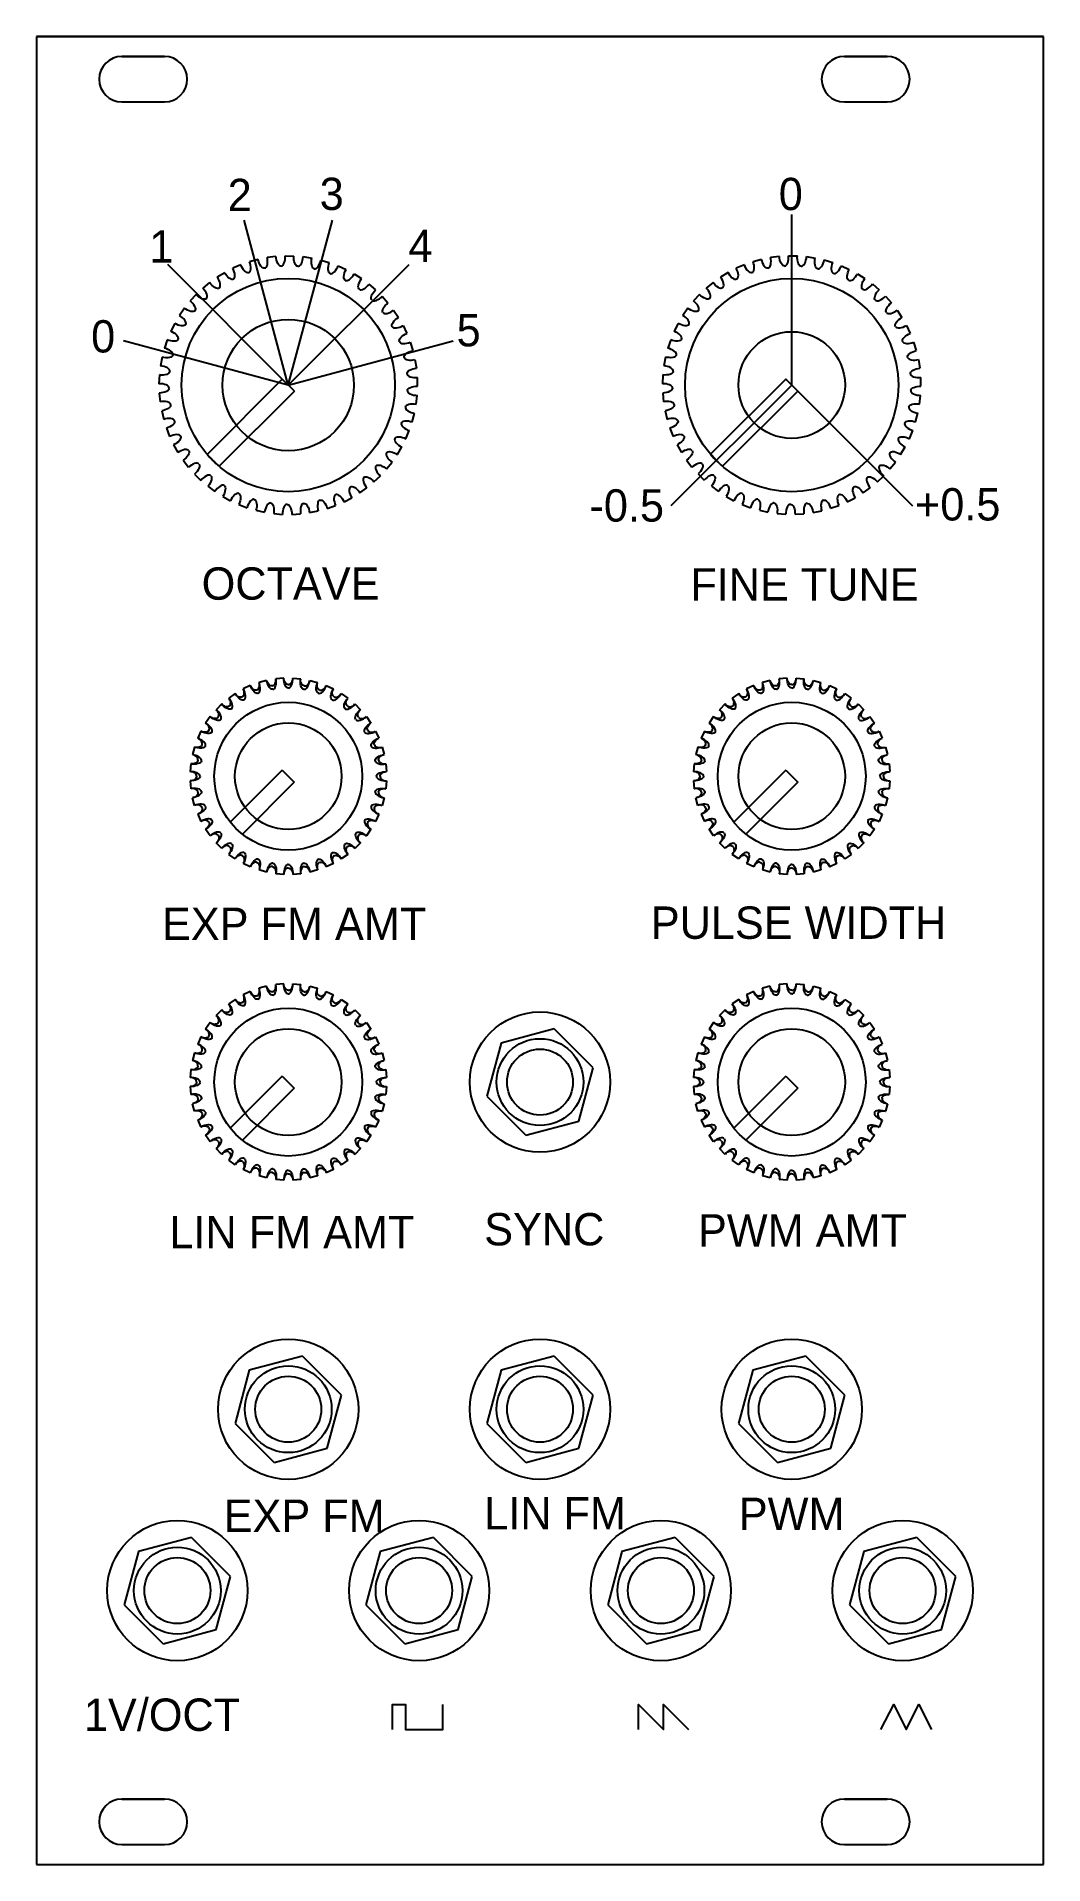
# Model space of a CAD drawing. Extents: x 0 to 71, y 0 to 129.
import ezdxf

# ---------------------------------------------------------------- set-up
doc = ezdxf.new("R2010")
doc.units = 0
doc.linetypes.add('BORDER', pattern=[0.875, 0.25, -0.125, 0.25, -0.125, 0, -0.125])
for name, color, linetype in [('DXF_VCO-1A-PCB-RESTRAINTS0', 7, 'CONTINUOUS'), ('DXF_VCO-1A-PCB-RESTRAINTS1', 7, 'CONTINUOUS'), ('DXF_VCO-1A-PCB-RESTRAINTS2', 7, 'CONTINUOUS'), ('LAYER1', 7, 'CONTINUOUS')]:
    doc.layers.add(name, color=color, linetype=linetype)
doc.styles.add('TEXT554449', font='txt', dxfattribs={"height": 0.2})
doc.styles.add('TEXT554452', font='txt', dxfattribs={"height": 0.2})
doc.styles.add('TEXT554455', font='txt', dxfattribs={"height": 0.2})
doc.styles.add('TEXT554458', font='txt', dxfattribs={"height": 0.2})
doc.styles.add('TEXT554461', font='txt', dxfattribs={"height": 0.2})
doc.styles.add('TEXT554464', font='txt', dxfattribs={"height": 0.2})
doc.styles.add('TEXT554467', font='txt', dxfattribs={"height": 0.2})
doc.styles.add('TEXT554470', font='txt', dxfattribs={"height": 0.2})
doc.styles.add('TEXT554473', font='txt', dxfattribs={"height": 0.2})
doc.styles.add('TEXT554756', font='txt', dxfattribs={"height": 0.2})
doc.styles.add('TEXT554759', font='txt', dxfattribs={"height": 0.2})
doc.styles.add('TEXT555190', font='txt', dxfattribs={"height": 0.2})
doc.styles.add('TEXT555193', font='txt', dxfattribs={"height": 0.2})
doc.styles.add('TEXT555196', font='txt', dxfattribs={"height": 0.2})
doc.styles.add('TEXT555199', font='txt', dxfattribs={"height": 0.2})
doc.styles.add('TEXT555202', font='txt', dxfattribs={"height": 0.2})
doc.styles.add('TEXT555205', font='txt', dxfattribs={"height": 0.2})
doc.styles.add('TEXT555214', font='txt', dxfattribs={"height": 0.2})
doc.styles.add('TEXT555217', font='txt', dxfattribs={"height": 0.2})
doc.styles.add('TEXT555220', font='txt', dxfattribs={"height": 0.2})

msp = doc.modelspace()

# ---------------------------------------------------------------- texts
at = {"layer": 'DXF_VCO-1A-PCB-RESTRAINTS2', "color": 178, "linetype": 'BORDER'}
for s, style, p in [('OCTAVE', 'TEXT554756', (11.61, 88.91)), ('FINE TUNE', 'TEXT554449', (45.97, 88.85)), ('EXP FM AMT', 'TEXT554461', (8.82, 64.99)), ('PULSE WIDTH', 'TEXT554759', (43.19, 65.07)), ('LIN FM AMT', 'TEXT554452', (9.34, 43.32)), ('SYNC', 'TEXT554473', (31.48, 43.52)), ('PWM AMT', 'TEXT554458', (46.51, 43.44)), ('LIN FM', 'TEXT554464', (31.48, 23.55)), ('PWM', 'TEXT554467', (49.38, 23.51)), ('EXP FM', 'TEXT554470', (13.16, 23.38)), ('1V/OCT', 'TEXT554455', (3.33, 9.39))]:
    msp.add_text(s, height=2.274, dxfattribs=dict(at, style=style)).set_placement(p)
at = {"layer": 'LAYER1', "color": 178, "linetype": 'BORDER'}
for s, height, style, p in [('2', 2.27, 'TEXT555196', (13.44, 116.23)), ('3', 2.27, 'TEXT555199', (19.91, 116.31)), ('0', 2.27, 'TEXT555214', (52.19, 116.3)), ('1', 2.27, 'TEXT555193', (7.93, 112.61)), ('4', 2.27, 'TEXT555202', (26.15, 112.65)), ('0', 2.27, 'TEXT555190', (3.84, 106.29)), ('5', 2.27, 'TEXT555205', (29.54, 106.72)), ('-0.5', 2.274, 'TEXT555220', (38.88, 94.4)), ('+0.5', 2.274, 'TEXT555217', (61.77, 94.48))]:
    msp.add_text(s, height=height, dxfattribs=dict(at, style=style)).set_placement(p)

# ---------------------------------------------------------------- linework, layer by layer
at = {"layer": 'DXF_VCO-1A-PCB-RESTRAINTS0', "color": 178}
for points in [[(25.02, 9.48, 0), (25.02, 11.25, 0), (25.94, 11.25, 0), (25.94, 9.48, 0), (28.56, 9.48, 0), (28.56, 11.25, 0)], [(42.33, 9.48, 0), (42.33, 11.25, 0), (44.09, 9.48, 0), (44.09, 11.25, 0), (45.85, 9.48, 0)], [(59.37, 9.48, 0), (60.28, 11.25, 0), (61.14, 9.48, 0), (62.04, 11.25, 0), (62.92, 9.48, 0)]]:
    msp.add_polyline3d(points, dxfattribs=at)
at = {"layer": 'DXF_VCO-1A-PCB-RESTRAINTS1', "color": 178}
for p, q in [((36.4, 58.74), (32.66, 57.74)), ((39.14, 56), (36.4, 58.74)), ((32.66, 57.74), (31.66, 54)), ((38.14, 52.26), (39.14, 56)), ((31.66, 54), (34.4, 51.26)), ((34.4, 51.26), (38.14, 52.26)), ((14.96, 34.74), (13.96, 31)), ((18.7, 35.74), (14.96, 34.74)), ((21.44, 33), (18.7, 35.74)), ((32.66, 34.74), (31.66, 31)), ((36.4, 35.74), (32.66, 34.74)), ((39.14, 33), (36.4, 35.74)), ((50.36, 34.74), (49.36, 31)), ((54.1, 35.74), (50.36, 34.74)), ((56.84, 33), (54.1, 35.74)), ((20.44, 29.26), (21.44, 33)), ((38.14, 29.26), (39.14, 33)), ((55.84, 29.26), (56.84, 33)), ((13.96, 31), (16.7, 28.26)), ((31.66, 31), (34.4, 28.26)), ((49.36, 31), (52.1, 28.26)), ((16.7, 28.26), (20.44, 29.26)), ((34.4, 28.26), (38.14, 29.26)), ((52.1, 28.26), (55.84, 29.26)), ((7.16, 21.99), (6.16, 18.25)), ((10.9, 22.99), (7.16, 21.99)), ((13.64, 20.25), (10.9, 22.99)), ((24.16, 21.99), (23.16, 18.25)), ((27.9, 22.99), (24.16, 21.99)), ((30.64, 20.25), (27.9, 22.99)), ((41.16, 21.99), (40.16, 18.25)), ((44.9, 22.99), (41.16, 21.99)), ((47.64, 20.25), (44.9, 22.99)), ((58.16, 21.99), (57.16, 18.25)), ((61.9, 22.99), (58.16, 21.99)), ((64.64, 20.25), (61.9, 22.99)), ((12.64, 16.51), (13.64, 20.25)), ((29.64, 16.51), (30.64, 20.25)), ((46.64, 16.51), (47.64, 20.25)), ((63.64, 16.51), (64.64, 20.25)), ((6.16, 18.25), (8.9, 15.51)), ((23.16, 18.25), (25.9, 15.51)), ((40.16, 18.25), (42.9, 15.51)), ((57.16, 18.25), (59.9, 15.51)), ((8.9, 15.51), (12.64, 16.51)), ((25.9, 15.51), (29.64, 16.51)), ((42.9, 15.51), (46.64, 16.51)), ((59.9, 15.51), (63.64, 16.51))]:
    msp.add_line(p, q, dxfattribs=at)
for centre, radius in [((35.4, 55), 4.93), ((35.4, 55), 2.32), ((17.7, 32), 4.93), ((35.4, 32), 4.93), ((53.1, 32), 4.93), ((17.7, 32), 2.32), ((35.4, 32), 2.32), ((53.1, 32), 2.32), ((9.9, 19.25), 4.93), ((26.9, 19.25), 4.93), ((43.9, 19.25), 4.93), ((60.9, 19.25), 4.93), ((9.9, 19.25), 2.32), ((26.9, 19.25), 2.32), ((43.9, 19.25), 2.32), ((60.9, 19.25), 2.32)]:
    msp.add_circle(centre, radius, dxfattribs=at)
at = {"layer": 'DXF_VCO-1A-PCB-RESTRAINTS2', "color": 178}
for p, q in [((70.8, 128.5, 1.59), (0, 128.5, 1.59)), ((0, 128.5, 1.59), (0, 0, 1.59)), ((70.8, 0, 1.59), (70.8, 128.5, 1.59)), ((9, 127.1), (6, 127.1)), ((59.8, 127.1), (56.8, 127.1)), ((6, 123.9), (9, 123.9)), ((56.8, 123.9), (59.8, 123.9)), ((17.48, 113.09), (18.1, 113.07)), ((52.88, 113.09), (53.5, 113.08)), ((13.23, 111.9), (12.7, 111.59)), ((14.37, 112.45), (13.8, 112.21)), ((15.58, 112.83), (14.98, 112.67)), ((16.83, 113.04), (16.22, 112.97)), ((18.75, 113.03), (19.36, 112.93)), ((19.99, 112.79), (20.58, 112.61)), ((21.2, 112.39), (21.76, 112.13)), ((22.33, 111.82), (22.85, 111.48)), ((48.63, 111.91), (48.09, 111.59)), ((49.77, 112.45), (49.2, 112.21)), ((50.98, 112.83), (50.38, 112.67)), ((52.23, 113.04), (51.61, 112.97)), ((54.14, 113.03), (54.75, 112.93)), ((55.39, 112.8), (55.98, 112.62)), ((56.59, 112.39), (57.15, 112.13)), ((57.73, 111.83), (58.25, 111.49)), ((12.17, 111.2), (11.69, 110.82)), ((23.37, 111.1), (23.84, 110.7)), ((47.57, 111.21), (47.09, 110.82)), ((58.77, 111.11), (59.24, 110.7)), ((10.4, 109.4), (10.04, 108.89)), ((11.22, 110.36), (10.8, 109.91)), ((24.31, 110.24), (24.71, 109.78)), ((25.11, 109.26), (25.45, 108.74)), ((45.8, 109.4), (45.44, 108.9)), ((46.62, 110.37), (46.2, 109.92)), ((59.7, 110.25), (60.11, 109.78)), ((60.51, 109.27), (60.85, 108.75)), ((9.72, 108.33), (9.44, 107.78)), ((25.77, 108.18), (26.03, 107.62)), ((45.12, 108.33), (44.83, 107.78)), ((61.17, 108.18), (61.43, 107.62)), ((9.19, 107.18), (8.99, 106.59)), ((26.28, 107.02), (26.46, 106.43)), ((44.59, 107.18), (44.39, 106.6)), ((61.67, 107.02), (61.85, 106.43)), ((8.83, 105.96), (8.71, 105.35)), ((26.61, 105.79), (26.71, 105.18)), ((44.23, 105.97), (44.11, 105.36)), ((62.01, 105.8), (62.11, 105.19)), ((8.65, 104.71), (8.61, 104.09)), ((17.28, 104.42), (11.99, 99.13)), ((26.79, 103.92), (26.78, 104.54)), ((44.04, 104.71), (44.01, 104.09)), ((52.68, 104.42), (47.39, 99.14)), ((62.18, 103.92), (62.18, 104.54)), ((8.63, 103.44), (8.69, 102.82)), ((18.13, 103.57), (12.84, 98.29)), ((26.69, 102.65), (26.77, 103.27)), ((44.03, 103.44), (44.08, 102.83)), ((53.52, 103.58), (48.24, 98.29)), ((62.09, 102.66), (62.16, 103.27)), ((8.8, 102.18), (8.94, 101.58)), ((26.41, 101.42), (26.58, 102.01)), ((44.2, 102.19), (44.34, 101.58)), ((61.81, 101.42), (61.97, 102.02)), ((9.14, 100.96), (9.36, 100.38)), ((25.97, 100.23), (26.21, 100.8)), ((44.54, 100.97), (44.76, 100.39)), ((61.37, 100.23), (61.61, 100.8)), ((9.64, 99.8), (9.94, 99.26)), ((25.37, 99.12), (25.69, 99.65)), ((45.04, 99.8), (45.34, 99.26)), ((60.76, 99.12), (61.08, 99.65)), ((10.31, 98.72), (10.68, 98.23)), ((11.11, 97.74), (11.55, 97.3)), ((24.61, 98.1), (25, 98.58)), ((45.7, 98.72), (46.08, 98.23)), ((46.51, 97.75), (46.95, 97.31)), ((60.01, 98.1), (60.4, 98.58)), ((12.05, 96.89), (12.54, 96.51)), ((22.72, 96.42), (23.23, 96.78)), ((23.72, 97.19), (24.18, 97.61)), ((47.45, 96.89), (47.94, 96.52)), ((58.12, 96.42), (58.62, 96.78)), ((59.12, 97.2), (59.57, 97.62)), ((13.09, 96.17), (13.63, 95.87)), ((14.23, 95.6), (14.8, 95.38)), ((15.43, 95.2), (16.03, 95.06)), ((19.2, 95.04), (19.81, 95.15)), ((20.44, 95.33), (21.02, 95.53)), ((21.62, 95.8), (22.17, 96.08)), ((48.49, 96.17), (49.03, 95.87)), ((49.62, 95.61), (50.2, 95.38)), ((50.83, 95.2), (51.43, 95.06)), ((54.6, 95.04), (55.21, 95.16)), ((55.83, 95.34), (56.42, 95.54)), ((57.01, 95.8), (57.56, 96.08)), ((16.68, 94.97), (17.29, 94.91)), ((17.94, 94.91), (18.56, 94.95)), ((52.07, 94.97), (52.69, 94.92)), ((53.34, 94.92), (53.96, 94.95)), ((13.97, 82.31), (13.51, 81.99)), ((15.03, 82.87), (14.53, 82.64)), ((16.18, 83.24), (15.65, 83.1)), ((17.38, 83.4), (16.82, 83.35)), ((18.02, 83.4), (18.58, 83.35)), ((19.22, 83.24), (19.75, 83.1)), ((20.37, 82.87), (20.87, 82.64)), ((21.43, 82.31), (21.89, 81.99)), ((49.37, 82.31), (48.91, 81.99)), ((50.43, 82.87), (49.93, 82.64)), ((51.58, 83.24), (51.05, 83.1)), ((52.78, 83.4), (52.22, 83.35)), ((53.42, 83.4), (53.98, 83.35)), ((54.62, 83.24), (55.15, 83.1)), ((55.77, 82.87), (56.27, 82.64)), ((56.83, 82.31), (57.29, 81.99)), ((13.02, 81.58), (12.62, 81.18)), ((22.38, 81.58), (22.78, 81.18)), ((48.42, 81.58), (48.02, 81.18)), ((57.78, 81.58), (58.18, 81.18)), ((12.21, 80.69), (11.89, 80.23)), ((23.19, 80.69), (23.51, 80.23)), ((47.61, 80.69), (47.29, 80.23)), ((58.59, 80.69), (58.91, 80.23)), ((11.1, 78.55), (10.96, 78.02)), ((11.56, 79.67), (11.33, 79.17)), ((23.84, 79.67), (24.07, 79.17)), ((24.3, 78.55), (24.44, 78.02)), ((46.5, 78.55), (46.36, 78.02)), ((46.96, 79.67), (46.73, 79.17)), ((59.24, 79.67), (59.47, 79.17)), ((59.7, 78.55), (59.84, 78.02)), ((10.85, 77.38), (10.8, 76.83)), ((24.55, 77.38), (24.6, 76.83)), ((46.25, 77.38), (46.2, 76.83)), ((59.95, 77.38), (60, 76.83)), ((10.8, 76.18), (10.85, 75.62)), ((17.28, 76.92), (13.62, 73.27)), ((18.12, 76.08), (14.47, 72.42)), ((17.28, 76.92), (18.12, 76.08)), ((24.6, 76.18), (24.55, 75.62)), ((46.2, 76.18), (46.25, 75.62)), ((52.68, 76.92), (49.02, 73.27)), ((53.52, 76.08), (49.87, 72.42)), ((52.68, 76.92), (53.52, 76.08)), ((60, 76.18), (59.95, 75.62)), ((11.1, 74.45), (10.96, 74.98)), ((24.44, 74.98), (24.3, 74.45)), ((46.5, 74.45), (46.36, 74.98)), ((59.84, 74.98), (59.7, 74.45)), ((11.33, 73.83), (11.56, 73.33)), ((24.07, 73.83), (23.84, 73.33)), ((46.73, 73.83), (46.96, 73.33)), ((59.47, 73.83), (59.24, 73.33)), ((12.21, 72.31), (11.89, 72.77)), ((23.51, 72.77), (23.19, 72.31)), ((47.61, 72.31), (47.29, 72.77)), ((58.91, 72.77), (58.59, 72.31)), ((13.02, 71.42), (12.62, 71.82)), ((13.97, 70.69), (13.51, 71.01)), ((21.89, 71.01), (21.43, 70.69)), ((22.78, 71.82), (22.38, 71.42)), ((48.42, 71.42), (48.02, 71.82)), ((49.37, 70.69), (48.91, 71.01)), ((57.29, 71.01), (56.83, 70.69)), ((58.18, 71.82), (57.78, 71.42)), ((15.03, 70.13), (14.53, 70.36)), ((16.18, 69.76), (15.65, 69.91)), ((17.38, 69.6), (16.82, 69.65)), ((18.58, 69.65), (18.02, 69.6)), ((19.75, 69.91), (19.22, 69.76)), ((20.87, 70.36), (20.37, 70.13)), ((50.43, 70.13), (49.93, 70.36)), ((51.58, 69.76), (51.05, 69.91)), ((52.78, 69.6), (52.22, 69.65)), ((53.98, 69.65), (53.42, 69.6)), ((55.15, 69.91), (54.62, 69.76)), ((56.27, 70.36), (55.77, 70.13)), ((16.18, 61.74), (15.65, 61.6)), ((17.38, 61.9), (16.82, 61.85)), ((18.02, 61.9), (18.58, 61.85)), ((19.22, 61.74), (19.75, 61.6)), ((51.58, 61.74), (51.05, 61.6)), ((52.78, 61.9), (52.22, 61.85)), ((53.42, 61.9), (53.98, 61.85)), ((54.62, 61.74), (55.15, 61.6)), ((13.97, 60.81), (13.51, 60.49)), ((15.03, 61.37), (14.53, 61.14)), ((20.37, 61.37), (20.87, 61.14)), ((21.43, 60.81), (21.89, 60.49)), ((49.37, 60.81), (48.91, 60.49)), ((50.43, 61.37), (49.93, 61.14)), ((55.77, 61.37), (56.27, 61.14)), ((56.83, 60.81), (57.29, 60.49)), ((12.21, 59.19), (11.89, 58.73)), ((13.02, 60.08), (12.62, 59.68)), ((22.38, 60.08), (22.78, 59.68)), ((23.19, 59.19), (23.51, 58.73)), ((47.61, 59.19), (47.29, 58.73)), ((48.42, 60.08), (48.02, 59.68)), ((57.78, 60.08), (58.18, 59.68)), ((58.59, 59.19), (58.91, 58.73)), ((11.56, 58.17), (11.33, 57.67)), ((23.84, 58.17), (24.07, 57.67)), ((46.96, 58.17), (46.73, 57.67)), ((59.24, 58.17), (59.47, 57.67)), ((11.1, 57.05), (10.96, 56.52)), ((24.3, 57.05), (24.44, 56.52)), ((46.5, 57.05), (46.36, 56.52)), ((59.7, 57.05), (59.84, 56.52)), ((10.85, 55.88), (10.8, 55.33)), ((17.28, 55.42), (13.62, 51.77)), ((17.28, 55.42), (18.12, 54.58)), ((24.55, 55.88), (24.6, 55.33)), ((46.25, 55.88), (46.2, 55.33)), ((52.68, 55.42), (49.02, 51.77)), ((52.68, 55.42), (53.52, 54.58)), ((59.95, 55.88), (60, 55.33)), ((10.8, 54.68), (10.85, 54.12)), ((18.12, 54.58), (14.47, 50.92)), ((24.6, 54.68), (24.55, 54.12)), ((46.2, 54.68), (46.25, 54.12)), ((53.52, 54.58), (49.87, 50.92)), ((60, 54.68), (59.95, 54.12)), ((11.1, 52.95), (10.96, 53.48)), ((24.44, 53.48), (24.3, 52.95)), ((46.5, 52.95), (46.36, 53.48)), ((59.84, 53.48), (59.7, 52.95)), ((11.33, 52.33), (11.56, 51.83)), ((24.07, 52.33), (23.84, 51.83)), ((46.73, 52.33), (46.96, 51.83)), ((59.47, 52.33), (59.24, 51.83)), ((12.21, 50.81), (11.89, 51.27)), ((13.02, 49.92), (12.62, 50.32)), ((22.78, 50.32), (22.38, 49.92)), ((23.51, 51.27), (23.19, 50.81)), ((47.61, 50.81), (47.29, 51.27)), ((48.42, 49.92), (48.02, 50.32)), ((58.18, 50.32), (57.78, 49.92)), ((58.91, 51.27), (58.59, 50.81)), ((13.97, 49.19), (13.51, 49.51)), ((15.03, 48.63), (14.53, 48.86)), ((20.87, 48.86), (20.37, 48.63)), ((21.89, 49.51), (21.43, 49.19)), ((49.37, 49.19), (48.91, 49.51)), ((50.43, 48.63), (49.93, 48.86)), ((56.27, 48.86), (55.77, 48.63)), ((57.29, 49.51), (56.83, 49.19)), ((16.18, 48.26), (15.65, 48.41)), ((17.38, 48.1), (16.82, 48.15)), ((18.58, 48.15), (18.02, 48.1)), ((19.75, 48.41), (19.22, 48.26)), ((51.58, 48.26), (51.05, 48.41)), ((52.78, 48.1), (52.22, 48.15)), ((53.98, 48.15), (53.42, 48.1)), ((55.15, 48.41), (54.62, 48.26)), ((9, 4.6), (6, 4.6)), ((59.8, 4.6), (56.8, 4.6)), ((6, 1.4), (9, 1.4)), ((56.8, 1.4), (59.8, 1.4)), ((0, 0, 1.59), (70.8, 0, 1.59))]:
    msp.add_line(p, q, dxfattribs=at)
for points in [[(17.2, 112.36, 0), (17.26, 112.38, 0), (17.32, 112.42, 0), (17.37, 112.49, 0), (17.42, 112.59, 0), (17.45, 112.7, 0), (17.47, 112.83, 0), (17.48, 112.96, 0), (17.48, 113.09, 0)], [(52.6, 112.37, 0), (52.66, 112.38, 0), (52.72, 112.43, 0), (52.77, 112.49, 0), (52.82, 112.59, 0), (52.85, 112.7, 0), (52.87, 112.83, 0), (52.88, 112.96, 0), (52.88, 113.09, 0)], [(13.84, 111.44, 0), (13.79, 111.42, 0), (13.72, 111.43, 0), (13.63, 111.46, 0), (13.54, 111.51, 0), (13.45, 111.59, 0), (13.37, 111.69, 0), (13.29, 111.79, 0), (13.23, 111.9, 0)], [(13.84, 111.44, 0), (13.89, 111.48, 0), (13.93, 111.54, 0), (13.95, 111.62, 0), (13.95, 111.73, 0), (13.94, 111.85, 0), (13.9, 111.97, 0), (13.86, 112.09, 0), (13.8, 112.21, 0)], [(14.92, 111.9, 0), (14.86, 111.89, 0), (14.79, 111.91, 0), (14.71, 111.95, 0), (14.63, 112.02, 0), (14.55, 112.11, 0), (14.48, 112.22, 0), (14.42, 112.33, 0), (14.37, 112.45, 0)], [(14.92, 111.9, 0), (14.97, 111.93, 0), (15.01, 111.99, 0), (15.05, 112.07, 0), (15.06, 112.17, 0), (15.06, 112.29, 0), (15.05, 112.42, 0), (15.02, 112.55, 0), (14.98, 112.67, 0)], [(16.04, 112.21, 0), (15.98, 112.21, 0), (15.92, 112.24, 0), (15.85, 112.29, 0), (15.78, 112.37, 0), (15.71, 112.47, 0), (15.66, 112.58, 0), (15.61, 112.71, 0), (15.58, 112.83, 0)], [(16.04, 112.21, 0), (16.1, 112.24, 0), (16.15, 112.29, 0), (16.19, 112.36, 0), (16.23, 112.46, 0), (16.24, 112.58, 0), (16.25, 112.71, 0), (16.24, 112.84, 0), (16.22, 112.97, 0)], [(17.2, 112.36, 0), (17.14, 112.37, 0), (17.08, 112.41, 0), (17.02, 112.47, 0), (16.96, 112.55, 0), (16.91, 112.66, 0), (16.87, 112.78, 0), (16.85, 112.91, 0), (16.83, 113.04, 0)], [(18.37, 112.35, 0), (18.32, 112.37, 0), (18.26, 112.41, 0), (18.2, 112.48, 0), (18.16, 112.57, 0), (18.12, 112.69, 0), (18.1, 112.81, 0), (18.09, 112.95, 0), (18.1, 113.07, 0)], [(18.37, 112.35, 0), (18.43, 112.36, 0), (18.5, 112.39, 0), (18.56, 112.45, 0), (18.62, 112.54, 0), (18.67, 112.65, 0), (18.71, 112.77, 0), (18.73, 112.9, 0), (18.75, 113.03, 0)], [(19.53, 112.18, 0), (19.47, 112.2, 0), (19.42, 112.25, 0), (19.38, 112.33, 0), (19.35, 112.43, 0), (19.33, 112.54, 0), (19.33, 112.67, 0), (19.34, 112.8, 0), (19.36, 112.93, 0)], [(19.53, 112.18, 0), (19.59, 112.18, 0), (19.66, 112.2, 0), (19.73, 112.25, 0), (19.8, 112.33, 0), (19.86, 112.43, 0), (19.92, 112.55, 0), (19.96, 112.67, 0), (19.99, 112.79, 0)], [(20.65, 111.84, 0), (20.6, 111.87, 0), (20.56, 111.93, 0), (20.52, 112.01, 0), (20.51, 112.12, 0), (20.5, 112.23, 0), (20.52, 112.36, 0), (20.55, 112.49, 0), (20.58, 112.61, 0)], [(20.65, 111.84, 0), (20.71, 111.83, 0), (20.78, 111.85, 0), (20.86, 111.89, 0), (20.94, 111.96, 0), (21.01, 112.05, 0), (21.09, 112.16, 0), (21.15, 112.27, 0), (21.2, 112.39, 0)], [(21.71, 111.36, 0), (21.67, 111.4, 0), (21.63, 111.46, 0), (21.61, 111.54, 0), (21.61, 111.65, 0), (21.62, 111.76, 0), (21.66, 111.89, 0), (21.7, 112.01, 0), (21.76, 112.13, 0)], [(21.71, 111.36, 0), (21.77, 111.34, 0), (21.84, 111.34, 0), (21.92, 111.37, 0), (22.01, 111.43, 0), (22.1, 111.51, 0), (22.19, 111.61, 0), (22.27, 111.71, 0), (22.33, 111.82, 0)], [(49.24, 111.44, 0), (49.18, 111.42, 0), (49.11, 111.43, 0), (49.03, 111.46, 0), (48.94, 111.51, 0), (48.85, 111.59, 0), (48.77, 111.69, 0), (48.69, 111.8, 0), (48.63, 111.91, 0)], [(49.24, 111.44, 0), (49.29, 111.48, 0), (49.32, 111.54, 0), (49.34, 111.63, 0), (49.35, 111.73, 0), (49.33, 111.85, 0), (49.3, 111.97, 0), (49.25, 112.1, 0), (49.2, 112.21, 0)], [(50.31, 111.91, 0), (50.25, 111.9, 0), (50.18, 111.91, 0), (50.11, 111.95, 0), (50.03, 112.02, 0), (49.95, 112.11, 0), (49.88, 112.22, 0), (49.82, 112.33, 0), (49.77, 112.45, 0)], [(50.31, 111.91, 0), (50.37, 111.94, 0), (50.41, 111.99, 0), (50.44, 112.07, 0), (50.46, 112.18, 0), (50.46, 112.3, 0), (50.45, 112.43, 0), (50.42, 112.55, 0), (50.38, 112.67, 0)], [(51.44, 112.22, 0), (51.38, 112.22, 0), (51.31, 112.24, 0), (51.24, 112.29, 0), (51.17, 112.37, 0), (51.11, 112.47, 0), (51.05, 112.59, 0), (51.01, 112.71, 0), (50.98, 112.83, 0)], [(51.44, 112.22, 0), (51.5, 112.24, 0), (51.55, 112.29, 0), (51.59, 112.37, 0), (51.62, 112.47, 0), (51.64, 112.58, 0), (51.65, 112.71, 0), (51.64, 112.84, 0), (51.61, 112.97, 0)], [(52.6, 112.37, 0), (52.54, 112.38, 0), (52.48, 112.41, 0), (52.42, 112.47, 0), (52.36, 112.56, 0), (52.31, 112.66, 0), (52.27, 112.79, 0), (52.24, 112.92, 0), (52.23, 113.04, 0)], [(53.77, 112.36, 0), (53.71, 112.37, 0), (53.65, 112.41, 0), (53.6, 112.48, 0), (53.56, 112.58, 0), (53.52, 112.69, 0), (53.5, 112.82, 0), (53.49, 112.95, 0), (53.5, 113.08, 0)], [(53.77, 112.36, 0), (53.83, 112.36, 0), (53.89, 112.4, 0), (53.96, 112.46, 0), (54.01, 112.54, 0), (54.06, 112.65, 0), (54.1, 112.78, 0), (54.13, 112.9, 0), (54.14, 113.03, 0)], [(54.93, 112.18, 0), (54.87, 112.2, 0), (54.82, 112.25, 0), (54.78, 112.33, 0), (54.74, 112.43, 0), (54.73, 112.55, 0), (54.72, 112.68, 0), (54.73, 112.81, 0), (54.75, 112.93, 0)], [(54.93, 112.18, 0), (54.99, 112.18, 0), (55.05, 112.2, 0), (55.12, 112.26, 0), (55.19, 112.33, 0), (55.26, 112.43, 0), (55.31, 112.55, 0), (55.36, 112.67, 0), (55.39, 112.8, 0)], [(56.05, 111.85, 0), (56, 111.88, 0), (55.95, 111.93, 0), (55.92, 112.02, 0), (55.9, 112.12, 0), (55.9, 112.24, 0), (55.92, 112.37, 0), (55.94, 112.49, 0), (55.98, 112.62, 0)], [(56.05, 111.85, 0), (56.11, 111.84, 0), (56.18, 111.85, 0), (56.25, 111.89, 0), (56.33, 111.96, 0), (56.41, 112.05, 0), (56.48, 112.16, 0), (56.54, 112.28, 0), (56.59, 112.39, 0)], [(57.11, 111.36, 0), (57.06, 111.4, 0), (57.03, 111.46, 0), (57.01, 111.54, 0), (57, 111.65, 0), (57.02, 111.77, 0), (57.05, 111.89, 0), (57.1, 112.02, 0), (57.15, 112.13, 0)], [(57.11, 111.36, 0), (57.17, 111.34, 0), (57.24, 111.35, 0), (57.32, 111.38, 0), (57.41, 111.43, 0), (57.5, 111.51, 0), (57.59, 111.61, 0), (57.66, 111.72, 0), (57.73, 111.83, 0)], [(11.94, 110.09, 0), (11.98, 110.14, 0), (11.99, 110.2, 0), (11.99, 110.29, 0), (11.97, 110.39, 0), (11.92, 110.5, 0), (11.85, 110.61, 0), (11.77, 110.72, 0), (11.69, 110.82, 0)], [(12.85, 110.83, 0), (12.79, 110.8, 0), (12.72, 110.8, 0), (12.63, 110.82, 0), (12.54, 110.86, 0), (12.44, 110.93, 0), (12.34, 111.01, 0), (12.25, 111.1, 0), (12.17, 111.2, 0)], [(12.85, 110.83, 0), (12.89, 110.87, 0), (12.91, 110.94, 0), (12.92, 111.03, 0), (12.91, 111.13, 0), (12.88, 111.24, 0), (12.83, 111.36, 0), (12.77, 111.48, 0), (12.7, 111.59, 0)], [(22.7, 110.73, 0), (22.66, 110.77, 0), (22.63, 110.84, 0), (22.62, 110.92, 0), (22.63, 111.03, 0), (22.67, 111.14, 0), (22.72, 111.26, 0), (22.78, 111.38, 0), (22.85, 111.48, 0)], [(22.7, 110.73, 0), (22.75, 110.7, 0), (22.83, 110.7, 0), (22.91, 110.72, 0), (23.01, 110.76, 0), (23.11, 110.82, 0), (23.2, 110.91, 0), (23.29, 111, 0), (23.37, 111.1, 0)], [(23.59, 109.97, 0), (23.55, 110.02, 0), (23.54, 110.08, 0), (23.54, 110.17, 0), (23.56, 110.27, 0), (23.61, 110.38, 0), (23.68, 110.49, 0), (23.76, 110.6, 0), (23.84, 110.7, 0)], [(47.34, 110.09, 0), (47.37, 110.14, 0), (47.39, 110.21, 0), (47.39, 110.3, 0), (47.36, 110.4, 0), (47.31, 110.51, 0), (47.25, 110.62, 0), (47.17, 110.72, 0), (47.09, 110.82, 0)], [(48.24, 110.83, 0), (48.19, 110.81, 0), (48.12, 110.8, 0), (48.03, 110.82, 0), (47.94, 110.86, 0), (47.84, 110.93, 0), (47.74, 111.01, 0), (47.65, 111.11, 0), (47.57, 111.21, 0)], [(48.24, 110.83, 0), (48.28, 110.88, 0), (48.31, 110.94, 0), (48.32, 111.03, 0), (48.31, 111.13, 0), (48.28, 111.25, 0), (48.23, 111.37, 0), (48.16, 111.48, 0), (48.09, 111.59, 0)], [(58.1, 110.73, 0), (58.06, 110.77, 0), (58.03, 110.84, 0), (58.02, 110.93, 0), (58.03, 111.03, 0), (58.06, 111.15, 0), (58.11, 111.27, 0), (58.17, 111.38, 0), (58.25, 111.49, 0)], [(58.1, 110.73, 0), (58.15, 110.71, 0), (58.22, 110.7, 0), (58.31, 110.72, 0), (58.4, 110.76, 0), (58.5, 110.83, 0), (58.6, 110.91, 0), (58.69, 111.01, 0), (58.77, 111.11, 0)], [(58.98, 109.97, 0), (58.95, 110.02, 0), (58.93, 110.09, 0), (58.94, 110.18, 0), (58.96, 110.28, 0), (59.01, 110.39, 0), (59.07, 110.5, 0), (59.15, 110.6, 0), (59.24, 110.7, 0)], [(11.15, 109.23, 0), (11.11, 109.19, 0), (11.04, 109.16, 0), (10.95, 109.16, 0), (10.85, 109.17, 0), (10.73, 109.21, 0), (10.62, 109.26, 0), (10.5, 109.33, 0), (10.4, 109.4, 0)], [(11.15, 109.23, 0), (11.18, 109.28, 0), (11.19, 109.35, 0), (11.17, 109.44, 0), (11.13, 109.53, 0), (11.07, 109.63, 0), (10.99, 109.74, 0), (10.9, 109.83, 0), (10.8, 109.91, 0)], [(11.94, 110.09, 0), (11.89, 110.05, 0), (11.82, 110.04, 0), (11.74, 110.04, 0), (11.63, 110.07, 0), (11.53, 110.13, 0), (11.42, 110.19, 0), (11.31, 110.28, 0), (11.22, 110.36, 0)], [(23.59, 109.97, 0), (23.64, 109.93, 0), (23.71, 109.92, 0), (23.79, 109.93, 0), (23.9, 109.95, 0), (24, 110.01, 0), (24.11, 110.07, 0), (24.22, 110.16, 0), (24.31, 110.24, 0)], [(24.36, 109.09, 0), (24.33, 109.14, 0), (24.33, 109.21, 0), (24.34, 109.3, 0), (24.38, 109.4, 0), (24.44, 109.5, 0), (24.52, 109.6, 0), (24.62, 109.69, 0), (24.71, 109.78, 0)], [(24.36, 109.09, 0), (24.41, 109.05, 0), (24.47, 109.03, 0), (24.56, 109.02, 0), (24.66, 109.03, 0), (24.78, 109.07, 0), (24.9, 109.12, 0), (25.01, 109.19, 0), (25.11, 109.26, 0)], [(46.55, 109.23, 0), (46.5, 109.19, 0), (46.44, 109.16, 0), (46.35, 109.16, 0), (46.24, 109.17, 0), (46.13, 109.21, 0), (46.01, 109.26, 0), (45.9, 109.33, 0), (45.8, 109.4, 0)], [(46.55, 109.23, 0), (46.58, 109.28, 0), (46.58, 109.35, 0), (46.57, 109.44, 0), (46.53, 109.54, 0), (46.47, 109.64, 0), (46.39, 109.74, 0), (46.29, 109.83, 0), (46.2, 109.92, 0)], [(47.34, 110.09, 0), (47.29, 110.06, 0), (47.22, 110.04, 0), (47.13, 110.05, 0), (47.03, 110.08, 0), (46.92, 110.13, 0), (46.81, 110.2, 0), (46.71, 110.28, 0), (46.62, 110.37, 0)], [(58.98, 109.97, 0), (59.04, 109.94, 0), (59.1, 109.92, 0), (59.19, 109.93, 0), (59.29, 109.96, 0), (59.4, 110.01, 0), (59.51, 110.08, 0), (59.61, 110.16, 0), (59.7, 110.25, 0)], [(59.76, 109.09, 0), (59.73, 109.15, 0), (59.72, 109.22, 0), (59.74, 109.3, 0), (59.78, 109.4, 0), (59.84, 109.5, 0), (59.92, 109.6, 0), (60.01, 109.7, 0), (60.11, 109.78, 0)], [(59.76, 109.09, 0), (59.8, 109.05, 0), (59.87, 109.03, 0), (59.96, 109.02, 0), (60.06, 109.04, 0), (60.18, 109.07, 0), (60.29, 109.13, 0), (60.41, 109.19, 0), (60.51, 109.27, 0)], [(10.49, 108.26, 0), (10.45, 108.22, 0), (10.38, 108.18, 0), (10.3, 108.17, 0), (10.19, 108.17, 0), (10.08, 108.19, 0), (9.95, 108.22, 0), (9.83, 108.27, 0), (9.72, 108.33, 0)], [(10.49, 108.26, 0), (10.51, 108.32, 0), (10.5, 108.39, 0), (10.48, 108.47, 0), (10.42, 108.56, 0), (10.35, 108.66, 0), (10.25, 108.75, 0), (10.15, 108.83, 0), (10.04, 108.89, 0)], [(25.01, 108.11, 0), (24.99, 108.17, 0), (24.99, 108.24, 0), (25.02, 108.32, 0), (25.07, 108.41, 0), (25.14, 108.51, 0), (25.24, 108.6, 0), (25.34, 108.68, 0), (25.45, 108.74, 0)], [(25.01, 108.11, 0), (25.04, 108.07, 0), (25.11, 108.03, 0), (25.19, 108.02, 0), (25.3, 108.02, 0), (25.42, 108.04, 0), (25.54, 108.07, 0), (25.66, 108.12, 0), (25.77, 108.18, 0)], [(45.88, 108.27, 0), (45.84, 108.22, 0), (45.78, 108.19, 0), (45.7, 108.17, 0), (45.59, 108.17, 0), (45.47, 108.19, 0), (45.35, 108.23, 0), (45.23, 108.28, 0), (45.12, 108.33, 0)], [(45.88, 108.27, 0), (45.9, 108.32, 0), (45.9, 108.39, 0), (45.87, 108.48, 0), (45.82, 108.57, 0), (45.75, 108.66, 0), (45.65, 108.75, 0), (45.55, 108.83, 0), (45.44, 108.9, 0)], [(60.4, 108.12, 0), (60.38, 108.17, 0), (60.38, 108.24, 0), (60.41, 108.33, 0), (60.46, 108.42, 0), (60.54, 108.51, 0), (60.63, 108.6, 0), (60.74, 108.68, 0), (60.85, 108.75, 0)], [(60.4, 108.12, 0), (60.44, 108.07, 0), (60.5, 108.04, 0), (60.59, 108.02, 0), (60.69, 108.02, 0), (60.81, 108.04, 0), (60.94, 108.08, 0), (61.06, 108.13, 0), (61.17, 108.18, 0)], [(9.96, 107.22, 0), (9.93, 107.17, 0), (9.87, 107.12, 0), (9.79, 107.09, 0), (9.69, 107.08, 0), (9.57, 107.08, 0), (9.44, 107.1, 0), (9.31, 107.13, 0), (9.19, 107.18, 0)], [(9.96, 107.22, 0), (9.97, 107.28, 0), (9.96, 107.35, 0), (9.92, 107.42, 0), (9.86, 107.51, 0), (9.77, 107.59, 0), (9.67, 107.66, 0), (9.55, 107.73, 0), (9.44, 107.78, 0)], [(25.51, 107.06, 0), (25.5, 107.12, 0), (25.51, 107.19, 0), (25.55, 107.26, 0), (25.61, 107.35, 0), (25.7, 107.43, 0), (25.8, 107.5, 0), (25.92, 107.57, 0), (26.03, 107.62, 0)], [(25.51, 107.06, 0), (25.54, 107.01, 0), (25.6, 106.96, 0), (25.68, 106.93, 0), (25.78, 106.92, 0), (25.9, 106.92, 0), (26.03, 106.94, 0), (26.16, 106.98, 0), (26.28, 107.02, 0)], [(45.36, 107.22, 0), (45.33, 107.17, 0), (45.27, 107.13, 0), (45.19, 107.1, 0), (45.08, 107.08, 0), (44.96, 107.09, 0), (44.84, 107.11, 0), (44.71, 107.14, 0), (44.59, 107.18, 0)], [(45.36, 107.22, 0), (45.37, 107.28, 0), (45.36, 107.35, 0), (45.32, 107.43, 0), (45.26, 107.51, 0), (45.17, 107.59, 0), (45.06, 107.67, 0), (44.95, 107.73, 0), (44.83, 107.78, 0)], [(60.9, 107.06, 0), (60.89, 107.12, 0), (60.9, 107.19, 0), (60.94, 107.27, 0), (61.01, 107.35, 0), (61.1, 107.43, 0), (61.2, 107.51, 0), (61.32, 107.57, 0), (61.43, 107.62, 0)], [(60.9, 107.06, 0), (60.94, 107.01, 0), (60.99, 106.97, 0), (61.08, 106.94, 0), (61.18, 106.92, 0), (61.3, 106.93, 0), (61.43, 106.95, 0), (61.55, 106.98, 0), (61.67, 107.02, 0)], [(9.59, 106.11, 0), (9.57, 106.05, 0), (9.51, 106, 0), (9.44, 105.96, 0), (9.34, 105.93, 0), (9.22, 105.92, 0), (9.09, 105.92, 0), (8.96, 105.94, 0), (8.83, 105.96, 0)], [(9.59, 106.11, 0), (9.59, 106.17, 0), (9.57, 106.24, 0), (9.52, 106.31, 0), (9.45, 106.38, 0), (9.35, 106.45, 0), (9.23, 106.51, 0), (9.11, 106.56, 0), (8.99, 106.59, 0)], [(25.86, 105.94, 0), (25.85, 106, 0), (25.88, 106.07, 0), (25.92, 106.14, 0), (26, 106.21, 0), (26.1, 106.28, 0), (26.21, 106.34, 0), (26.34, 106.39, 0), (26.46, 106.43, 0)], [(25.86, 105.94, 0), (25.88, 105.89, 0), (25.93, 105.84, 0), (26.01, 105.8, 0), (26.11, 105.77, 0), (26.23, 105.75, 0), (26.36, 105.75, 0), (26.49, 105.77, 0), (26.61, 105.79, 0)], [(44.99, 106.11, 0), (44.96, 106.06, 0), (44.91, 106.01, 0), (44.83, 105.97, 0), (44.73, 105.94, 0), (44.61, 105.92, 0), (44.49, 105.93, 0), (44.35, 105.94, 0), (44.23, 105.97, 0)], [(44.99, 106.11, 0), (44.99, 106.17, 0), (44.97, 106.24, 0), (44.92, 106.31, 0), (44.84, 106.38, 0), (44.75, 106.45, 0), (44.63, 106.51, 0), (44.51, 106.56, 0), (44.39, 106.6, 0)], [(61.25, 105.94, 0), (61.25, 106, 0), (61.27, 106.07, 0), (61.32, 106.14, 0), (61.4, 106.22, 0), (61.5, 106.28, 0), (61.61, 106.34, 0), (61.73, 106.39, 0), (61.85, 106.43, 0)], [(61.25, 105.94, 0), (61.28, 105.89, 0), (61.33, 105.84, 0), (61.41, 105.8, 0), (61.51, 105.77, 0), (61.63, 105.76, 0), (61.76, 105.76, 0), (61.89, 105.77, 0), (62.01, 105.8, 0)], [(9.32, 103.79, 0), (9.31, 103.85, 0), (9.27, 103.91, 0), (9.2, 103.96, 0), (9.11, 104.01, 0), (9, 104.05, 0), (8.87, 104.08, 0), (8.74, 104.09, 0), (8.61, 104.09, 0)], [(9.38, 104.96, 0), (9.36, 104.9, 0), (9.31, 104.84, 0), (9.24, 104.79, 0), (9.15, 104.75, 0), (9.03, 104.72, 0), (8.9, 104.7, 0), (8.77, 104.7, 0), (8.65, 104.71, 0)], [(9.38, 104.96, 0), (9.37, 105.02, 0), (9.34, 105.08, 0), (9.28, 105.15, 0), (9.2, 105.21, 0), (9.09, 105.26, 0), (8.97, 105.31, 0), (8.84, 105.34, 0), (8.71, 105.35, 0)], [(18.13, 103.57, 0), (17.28, 104.42, 0), (11.99, 99.13, 0), (12.23, 98.87, 0), (12.48, 98.62, 0), (12.74, 98.37, 0), (12.84, 98.29, 0), (18.13, 103.57, 0)], [(26.05, 104.79, 0), (26.05, 104.85, 0), (26.08, 104.91, 0), (26.14, 104.98, 0), (26.23, 105.04, 0), (26.34, 105.09, 0), (26.46, 105.13, 0), (26.58, 105.16, 0), (26.71, 105.18, 0)], [(26.05, 104.79, 0), (26.07, 104.73, 0), (26.11, 104.67, 0), (26.18, 104.62, 0), (26.28, 104.58, 0), (26.39, 104.55, 0), (26.52, 104.53, 0), (26.65, 104.53, 0), (26.78, 104.54, 0)], [(44.72, 103.79, 0), (44.71, 103.85, 0), (44.67, 103.91, 0), (44.6, 103.97, 0), (44.51, 104.02, 0), (44.39, 104.05, 0), (44.27, 104.08, 0), (44.14, 104.09, 0), (44.01, 104.09, 0)], [(44.77, 104.96, 0), (44.76, 104.9, 0), (44.71, 104.85, 0), (44.64, 104.8, 0), (44.54, 104.75, 0), (44.43, 104.72, 0), (44.3, 104.71, 0), (44.17, 104.7, 0), (44.04, 104.71, 0)], [(44.77, 104.96, 0), (44.77, 105.02, 0), (44.74, 105.09, 0), (44.68, 105.15, 0), (44.59, 105.21, 0), (44.49, 105.27, 0), (44.36, 105.31, 0), (44.24, 105.34, 0), (44.11, 105.36, 0)], [(53.52, 103.58, 0), (52.68, 104.42, 0), (47.39, 99.14, 0), (47.63, 98.87, 0), (47.88, 98.62, 0), (48.14, 98.38, 0), (48.24, 98.29, 0), (53.52, 103.58, 0)], [(61.45, 104.79, 0), (61.45, 104.85, 0), (61.48, 104.91, 0), (61.54, 104.98, 0), (61.63, 105.04, 0), (61.73, 105.09, 0), (61.85, 105.14, 0), (61.98, 105.17, 0), (62.11, 105.19, 0)], [(61.45, 104.79, 0), (61.46, 104.73, 0), (61.51, 104.68, 0), (61.58, 104.63, 0), (61.67, 104.58, 0), (61.79, 104.55, 0), (61.92, 104.54, 0), (62.05, 104.53, 0), (62.18, 104.54, 0)], [(9.32, 103.79, 0), (9.31, 103.73, 0), (9.28, 103.67, 0), (9.22, 103.61, 0), (9.13, 103.55, 0), (9.02, 103.51, 0), (8.89, 103.47, 0), (8.76, 103.45, 0), (8.63, 103.44, 0)], [(9.43, 102.63, 0), (9.41, 102.68, 0), (9.36, 102.74, 0), (9.29, 102.78, 0), (9.19, 102.82, 0), (9.07, 102.84, 0), (8.95, 102.85, 0), (8.81, 102.84, 0), (8.69, 102.82, 0)], [(26.08, 103.62, 0), (26.09, 103.68, 0), (26.13, 103.74, 0), (26.2, 103.79, 0), (26.29, 103.84, 0), (26.4, 103.88, 0), (26.53, 103.9, 0), (26.66, 103.92, 0), (26.79, 103.92, 0)], [(26.08, 103.62, 0), (26.09, 103.56, 0), (26.12, 103.5, 0), (26.18, 103.44, 0), (26.27, 103.38, 0), (26.38, 103.34, 0), (26.51, 103.3, 0), (26.64, 103.28, 0), (26.77, 103.27, 0)], [(44.72, 103.79, 0), (44.71, 103.73, 0), (44.68, 103.67, 0), (44.61, 103.61, 0), (44.52, 103.56, 0), (44.41, 103.51, 0), (44.29, 103.48, 0), (44.16, 103.45, 0), (44.03, 103.44, 0)], [(44.83, 102.63, 0), (44.81, 102.69, 0), (44.76, 102.74, 0), (44.69, 102.78, 0), (44.59, 102.82, 0), (44.47, 102.84, 0), (44.34, 102.85, 0), (44.21, 102.84, 0), (44.08, 102.83, 0)], [(61.47, 103.62, 0), (61.49, 103.68, 0), (61.53, 103.74, 0), (61.59, 103.8, 0), (61.69, 103.84, 0), (61.8, 103.88, 0), (61.93, 103.91, 0), (62.06, 103.92, 0), (62.18, 103.92, 0)], [(61.47, 103.62, 0), (61.48, 103.56, 0), (61.52, 103.5, 0), (61.58, 103.44, 0), (61.67, 103.38, 0), (61.78, 103.34, 0), (61.91, 103.3, 0), (62.04, 103.28, 0), (62.16, 103.27, 0)], [(9.43, 102.63, 0), (9.43, 102.57, 0), (9.41, 102.5, 0), (9.35, 102.43, 0), (9.27, 102.36, 0), (9.17, 102.3, 0), (9.05, 102.25, 0), (8.92, 102.21, 0), (8.8, 102.18, 0)], [(9.7, 101.49, 0), (9.68, 101.54, 0), (9.62, 101.59, 0), (9.54, 101.62, 0), (9.44, 101.64, 0), (9.32, 101.65, 0), (9.19, 101.64, 0), (9.06, 101.62, 0), (8.94, 101.58, 0)], [(25.94, 102.46, 0), (25.96, 102.51, 0), (26.01, 102.57, 0), (26.09, 102.61, 0), (26.18, 102.65, 0), (26.3, 102.67, 0), (26.43, 102.68, 0), (26.56, 102.67, 0), (26.69, 102.65, 0)], [(25.94, 102.46, 0), (25.94, 102.4, 0), (25.97, 102.33, 0), (26.02, 102.26, 0), (26.1, 102.19, 0), (26.21, 102.13, 0), (26.33, 102.08, 0), (26.45, 102.04, 0), (26.58, 102.01, 0)], [(44.83, 102.63, 0), (44.83, 102.57, 0), (44.8, 102.5, 0), (44.75, 102.43, 0), (44.67, 102.37, 0), (44.57, 102.31, 0), (44.45, 102.25, 0), (44.32, 102.22, 0), (44.2, 102.19, 0)], [(45.1, 101.49, 0), (45.07, 101.54, 0), (45.02, 101.59, 0), (44.94, 101.63, 0), (44.84, 101.65, 0), (44.72, 101.65, 0), (44.59, 101.64, 0), (44.46, 101.62, 0), (44.34, 101.58, 0)], [(61.34, 102.46, 0), (61.36, 102.52, 0), (61.41, 102.57, 0), (61.48, 102.61, 0), (61.58, 102.65, 0), (61.7, 102.67, 0), (61.83, 102.68, 0), (61.96, 102.67, 0), (62.09, 102.66, 0)], [(61.34, 102.46, 0), (61.34, 102.4, 0), (61.37, 102.33, 0), (61.42, 102.26, 0), (61.5, 102.2, 0), (61.6, 102.14, 0), (61.72, 102.09, 0), (61.85, 102.05, 0), (61.97, 102.02, 0)], [(9.7, 101.49, 0), (9.71, 101.43, 0), (9.69, 101.36, 0), (9.65, 101.28, 0), (9.58, 101.21, 0), (9.49, 101.13, 0), (9.38, 101.06, 0), (9.26, 101.01, 0), (9.14, 100.96, 0)], [(10.13, 100.4, 0), (10.1, 100.45, 0), (10.03, 100.49, 0), (9.95, 100.51, 0), (9.85, 100.52, 0), (9.73, 100.51, 0), (9.6, 100.48, 0), (9.48, 100.44, 0), (9.36, 100.38, 0)], [(10.13, 100.4, 0), (10.15, 100.34, 0), (10.14, 100.27, 0), (10.11, 100.19, 0), (10.05, 100.1, 0), (9.97, 100.02, 0), (9.87, 99.93, 0), (9.76, 99.86, 0), (9.64, 99.8, 0)], [(25.2, 100.24, 0), (25.18, 100.19, 0), (25.19, 100.12, 0), (25.22, 100.03, 0), (25.28, 99.95, 0), (25.36, 99.86, 0), (25.46, 99.78, 0), (25.57, 99.71, 0), (25.69, 99.65, 0)], [(25.2, 100.24, 0), (25.24, 100.29, 0), (25.3, 100.33, 0), (25.38, 100.35, 0), (25.48, 100.36, 0), (25.6, 100.35, 0), (25.73, 100.32, 0), (25.85, 100.28, 0), (25.97, 100.23, 0)], [(25.65, 101.32, 0), (25.64, 101.26, 0), (25.66, 101.2, 0), (25.7, 101.12, 0), (25.77, 101.04, 0), (25.87, 100.97, 0), (25.98, 100.9, 0), (26.09, 100.84, 0), (26.21, 100.8, 0)], [(25.65, 101.32, 0), (25.68, 101.38, 0), (25.73, 101.42, 0), (25.81, 101.46, 0), (25.91, 101.48, 0), (26.03, 101.49, 0), (26.16, 101.48, 0), (26.29, 101.45, 0), (26.41, 101.42, 0)], [(45.1, 101.49, 0), (45.11, 101.43, 0), (45.09, 101.36, 0), (45.05, 101.29, 0), (44.98, 101.21, 0), (44.88, 101.14, 0), (44.77, 101.07, 0), (44.66, 101.01, 0), (44.54, 100.97, 0)], [(45.53, 100.4, 0), (45.49, 100.45, 0), (45.43, 100.49, 0), (45.35, 100.51, 0), (45.24, 100.52, 0), (45.12, 100.51, 0), (45, 100.48, 0), (44.87, 100.44, 0), (44.76, 100.39, 0)], [(45.53, 100.4, 0), (45.54, 100.34, 0), (45.54, 100.27, 0), (45.5, 100.19, 0), (45.44, 100.11, 0), (45.36, 100.02, 0), (45.26, 99.94, 0), (45.15, 99.86, 0), (45.04, 99.8, 0)], [(60.6, 100.25, 0), (60.58, 100.19, 0), (60.59, 100.12, 0), (60.62, 100.04, 0), (60.68, 99.95, 0), (60.76, 99.86, 0), (60.86, 99.78, 0), (60.97, 99.71, 0), (61.08, 99.65, 0)], [(60.6, 100.25, 0), (60.63, 100.3, 0), (60.69, 100.33, 0), (60.78, 100.36, 0), (60.88, 100.36, 0), (61, 100.35, 0), (61.13, 100.33, 0), (61.25, 100.28, 0), (61.37, 100.23, 0)], [(61.05, 101.33, 0), (61.04, 101.27, 0), (61.05, 101.2, 0), (61.1, 101.12, 0), (61.17, 101.05, 0), (61.26, 100.97, 0), (61.37, 100.9, 0), (61.49, 100.85, 0), (61.61, 100.8, 0)], [(61.05, 101.33, 0), (61.07, 101.38, 0), (61.13, 101.43, 0), (61.21, 101.46, 0), (61.31, 101.48, 0), (61.43, 101.49, 0), (61.56, 101.48, 0), (61.69, 101.45, 0), (61.81, 101.42, 0)], [(10.71, 99.38, 0), (10.66, 99.42, 0), (10.6, 99.45, 0), (10.51, 99.46, 0), (10.41, 99.46, 0), (10.29, 99.43, 0), (10.17, 99.38, 0), (10.05, 99.33, 0), (9.94, 99.26, 0)], [(10.71, 99.38, 0), (10.73, 99.33, 0), (10.73, 99.25, 0), (10.71, 99.17, 0), (10.66, 99.08, 0), (10.6, 98.98, 0), (10.51, 98.88, 0), (10.41, 98.8, 0), (10.31, 98.72, 0)], [(24.6, 99.24, 0), (24.58, 99.18, 0), (24.58, 99.11, 0), (24.6, 99.03, 0), (24.65, 98.93, 0), (24.71, 98.84, 0), (24.8, 98.74, 0), (24.9, 98.65, 0), (25, 98.58, 0)], [(24.6, 99.24, 0), (24.65, 99.28, 0), (24.71, 99.31, 0), (24.8, 99.32, 0), (24.9, 99.31, 0), (25.02, 99.29, 0), (25.14, 99.24, 0), (25.26, 99.18, 0), (25.37, 99.12, 0)], [(46.1, 99.38, 0), (46.06, 99.43, 0), (46, 99.46, 0), (45.91, 99.47, 0), (45.8, 99.46, 0), (45.69, 99.43, 0), (45.57, 99.39, 0), (45.45, 99.33, 0), (45.34, 99.26, 0)], [(46.1, 99.38, 0), (46.13, 99.33, 0), (46.13, 99.26, 0), (46.11, 99.17, 0), (46.06, 99.08, 0), (45.99, 98.98, 0), (45.9, 98.89, 0), (45.81, 98.8, 0), (45.7, 98.72, 0)], [(60, 99.24, 0), (59.98, 99.19, 0), (59.97, 99.11, 0), (60, 99.03, 0), (60.04, 98.94, 0), (60.11, 98.84, 0), (60.2, 98.74, 0), (60.3, 98.66, 0), (60.4, 98.58, 0)], [(60, 99.24, 0), (60.04, 99.28, 0), (60.11, 99.31, 0), (60.19, 99.32, 0), (60.3, 99.32, 0), (60.42, 99.29, 0), (60.54, 99.24, 0), (60.65, 99.19, 0), (60.76, 99.12, 0)], [(11.42, 98.45, 0), (11.37, 98.49, 0), (11.3, 98.51, 0), (11.21, 98.51, 0), (11.11, 98.49, 0), (11, 98.44, 0), (10.89, 98.38, 0), (10.78, 98.31, 0), (10.68, 98.23, 0)], [(11.42, 98.45, 0), (11.45, 98.4, 0), (11.46, 98.33, 0), (11.45, 98.24, 0), (11.42, 98.14, 0), (11.36, 98.04, 0), (11.29, 97.93, 0), (11.2, 97.83, 0), (11.11, 97.74, 0)], [(12.25, 97.63, 0), (12.2, 97.66, 0), (12.13, 97.67, 0), (12.04, 97.66, 0), (11.94, 97.62, 0), (11.84, 97.56, 0), (11.73, 97.49, 0), (11.64, 97.4, 0), (11.55, 97.3, 0)], [(23.87, 98.32, 0), (23.84, 98.27, 0), (23.83, 98.2, 0), (23.84, 98.12, 0), (23.87, 98.02, 0), (23.93, 97.91, 0), (24, 97.8, 0), (24.09, 97.7, 0), (24.18, 97.61, 0)], [(23.87, 98.32, 0), (23.92, 98.36, 0), (23.99, 98.38, 0), (24.08, 98.38, 0), (24.18, 98.36, 0), (24.29, 98.31, 0), (24.41, 98.25, 0), (24.51, 98.18, 0), (24.61, 98.1, 0)], [(46.81, 98.46, 0), (46.77, 98.49, 0), (46.7, 98.51, 0), (46.61, 98.51, 0), (46.51, 98.49, 0), (46.4, 98.45, 0), (46.28, 98.38, 0), (46.17, 98.31, 0), (46.08, 98.23, 0)], [(46.81, 98.46, 0), (46.84, 98.4, 0), (46.86, 98.33, 0), (46.85, 98.25, 0), (46.81, 98.15, 0), (46.76, 98.04, 0), (46.69, 97.93, 0), (46.6, 97.83, 0), (46.51, 97.75, 0)], [(47.65, 97.63, 0), (47.59, 97.66, 0), (47.52, 97.67, 0), (47.44, 97.66, 0), (47.34, 97.62, 0), (47.23, 97.57, 0), (47.13, 97.49, 0), (47.03, 97.4, 0), (46.95, 97.31, 0)], [(59.27, 98.33, 0), (59.24, 98.28, 0), (59.23, 98.21, 0), (59.24, 98.12, 0), (59.27, 98.02, 0), (59.32, 97.91, 0), (59.4, 97.81, 0), (59.48, 97.71, 0), (59.57, 97.62, 0)], [(59.27, 98.33, 0), (59.32, 98.36, 0), (59.39, 98.38, 0), (59.48, 98.38, 0), (59.58, 98.36, 0), (59.69, 98.32, 0), (59.8, 98.26, 0), (59.91, 98.18, 0), (60.01, 98.1, 0)], [(12.25, 97.63, 0), (12.29, 97.58, 0), (12.31, 97.52, 0), (12.31, 97.43, 0), (12.29, 97.33, 0), (12.25, 97.21, 0), (12.2, 97.1, 0), (12.13, 96.99, 0), (12.05, 96.89, 0)], [(13.19, 96.93, 0), (13.13, 96.96, 0), (13.06, 96.96, 0), (12.98, 96.93, 0), (12.88, 96.88, 0), (12.79, 96.81, 0), (12.7, 96.72, 0), (12.61, 96.62, 0), (12.54, 96.51, 0)], [(13.19, 96.93, 0), (13.23, 96.89, 0), (13.26, 96.83, 0), (13.28, 96.74, 0), (13.27, 96.64, 0), (13.25, 96.52, 0), (13.21, 96.4, 0), (13.16, 96.28, 0), (13.09, 96.17, 0)], [(14.21, 96.37, 0), (14.16, 96.39, 0), (14.09, 96.38, 0), (14.01, 96.34, 0), (13.92, 96.28, 0), (13.84, 96.2, 0), (13.76, 96.09, 0), (13.69, 95.98, 0), (13.63, 95.87, 0)], [(22.07, 96.84, 0), (22.03, 96.8, 0), (22, 96.74, 0), (21.98, 96.65, 0), (21.99, 96.55, 0), (22.01, 96.43, 0), (22.05, 96.31, 0), (22.1, 96.19, 0), (22.17, 96.08, 0)], [(22.07, 96.84, 0), (22.13, 96.86, 0), (22.2, 96.86, 0), (22.28, 96.84, 0), (22.38, 96.79, 0), (22.47, 96.72, 0), (22.56, 96.63, 0), (22.65, 96.53, 0), (22.72, 96.42, 0)], [(23.02, 97.52, 0), (22.99, 97.47, 0), (22.96, 97.41, 0), (22.96, 97.32, 0), (22.98, 97.22, 0), (23.02, 97.1, 0), (23.08, 96.99, 0), (23.15, 96.88, 0), (23.23, 96.78, 0)], [(23.02, 97.52, 0), (23.08, 97.55, 0), (23.15, 97.56, 0), (23.23, 97.55, 0), (23.33, 97.51, 0), (23.44, 97.45, 0), (23.54, 97.38, 0), (23.64, 97.29, 0), (23.72, 97.19, 0)], [(47.65, 97.63, 0), (47.68, 97.59, 0), (47.71, 97.52, 0), (47.71, 97.43, 0), (47.69, 97.33, 0), (47.65, 97.22, 0), (47.59, 97.1, 0), (47.52, 96.99, 0), (47.45, 96.89, 0)], [(48.59, 96.94, 0), (48.53, 96.96, 0), (48.46, 96.96, 0), (48.37, 96.93, 0), (48.28, 96.89, 0), (48.19, 96.81, 0), (48.09, 96.72, 0), (48.01, 96.62, 0), (47.94, 96.52, 0)], [(48.59, 96.94, 0), (48.63, 96.9, 0), (48.66, 96.83, 0), (48.68, 96.75, 0), (48.67, 96.64, 0), (48.65, 96.52, 0), (48.61, 96.4, 0), (48.55, 96.28, 0), (48.49, 96.17, 0)], [(49.61, 96.38, 0), (49.55, 96.39, 0), (49.48, 96.38, 0), (49.4, 96.35, 0), (49.32, 96.28, 0), (49.23, 96.2, 0), (49.16, 96.1, 0), (49.09, 95.98, 0), (49.03, 95.87, 0)], [(49.61, 96.38, 0), (49.66, 96.34, 0), (49.7, 96.28, 0), (49.73, 96.2, 0), (49.74, 96.1, 0), (49.73, 95.98, 0), (49.71, 95.85, 0), (49.67, 95.72, 0), (49.62, 95.61, 0)], [(57.47, 96.85, 0), (57.42, 96.8, 0), (57.39, 96.74, 0), (57.38, 96.65, 0), (57.38, 96.55, 0), (57.41, 96.43, 0), (57.45, 96.31, 0), (57.5, 96.19, 0), (57.56, 96.08, 0)], [(57.47, 96.85, 0), (57.53, 96.87, 0), (57.6, 96.87, 0), (57.68, 96.84, 0), (57.77, 96.79, 0), (57.87, 96.72, 0), (57.96, 96.63, 0), (58.04, 96.53, 0), (58.12, 96.42, 0)], [(58.42, 97.52, 0), (58.38, 97.48, 0), (58.36, 97.41, 0), (58.36, 97.32, 0), (58.38, 97.22, 0), (58.42, 97.11, 0), (58.47, 96.99, 0), (58.55, 96.88, 0), (58.62, 96.78, 0)], [(58.42, 97.52, 0), (58.47, 97.55, 0), (58.55, 97.56, 0), (58.63, 97.55, 0), (58.73, 97.51, 0), (58.83, 97.46, 0), (58.94, 97.38, 0), (59.03, 97.29, 0), (59.12, 97.2, 0)], [(14.21, 96.37, 0), (14.26, 96.34, 0), (14.3, 96.28, 0), (14.33, 96.2, 0), (14.34, 96.09, 0), (14.33, 95.97, 0), (14.31, 95.85, 0), (14.27, 95.72, 0), (14.23, 95.6, 0)], [(15.31, 95.96, 0), (15.25, 95.97, 0), (15.18, 95.95, 0), (15.11, 95.9, 0), (15.03, 95.83, 0), (14.96, 95.73, 0), (14.9, 95.62, 0), (14.84, 95.5, 0), (14.8, 95.38, 0)], [(15.31, 95.96, 0), (15.36, 95.94, 0), (15.41, 95.88, 0), (15.45, 95.8, 0), (15.47, 95.7, 0), (15.48, 95.58, 0), (15.48, 95.45, 0), (15.46, 95.32, 0), (15.43, 95.2, 0)], [(16.45, 95.71, 0), (16.39, 95.7, 0), (16.33, 95.68, 0), (16.26, 95.62, 0), (16.2, 95.54, 0), (16.14, 95.43, 0), (16.09, 95.31, 0), (16.05, 95.19, 0), (16.03, 95.06, 0)], [(16.45, 95.71, 0), (16.51, 95.69, 0), (16.56, 95.64, 0), (16.61, 95.57, 0), (16.65, 95.47, 0), (16.68, 95.36, 0), (16.69, 95.23, 0), (16.69, 95.1, 0), (16.68, 94.97, 0)], [(17.62, 95.61, 0), (17.56, 95.6, 0), (17.5, 95.57, 0), (17.44, 95.5, 0), (17.39, 95.41, 0), (17.34, 95.3, 0), (17.31, 95.17, 0), (17.3, 95.04, 0), (17.29, 94.91, 0)], [(17.62, 95.61, 0), (17.68, 95.6, 0), (17.74, 95.57, 0), (17.79, 95.5, 0), (17.85, 95.41, 0), (17.89, 95.3, 0), (17.92, 95.17, 0), (17.94, 95.04, 0), (17.94, 94.91, 0)], [(18.78, 95.68, 0), (18.73, 95.66, 0), (18.67, 95.62, 0), (18.62, 95.55, 0), (18.59, 95.45, 0), (18.56, 95.33, 0), (18.55, 95.2, 0), (18.55, 95.07, 0), (18.56, 94.95, 0)], [(18.78, 95.68, 0), (18.84, 95.68, 0), (18.91, 95.65, 0), (18.98, 95.6, 0), (19.04, 95.51, 0), (19.1, 95.41, 0), (19.15, 95.29, 0), (19.18, 95.16, 0), (19.2, 95.04, 0)], [(19.93, 95.92, 0), (19.88, 95.89, 0), (19.83, 95.84, 0), (19.79, 95.76, 0), (19.77, 95.66, 0), (19.76, 95.54, 0), (19.76, 95.41, 0), (19.78, 95.28, 0), (19.81, 95.15, 0)], [(19.93, 95.92, 0), (19.99, 95.92, 0), (20.06, 95.9, 0), (20.13, 95.85, 0), (20.21, 95.78, 0), (20.28, 95.69, 0), (20.34, 95.57, 0), (20.4, 95.45, 0), (20.44, 95.33, 0)], [(21.03, 96.3, 0), (20.98, 96.27, 0), (20.94, 96.21, 0), (20.92, 96.13, 0), (20.91, 96.02, 0), (20.91, 95.9, 0), (20.94, 95.78, 0), (20.97, 95.65, 0), (21.02, 95.53, 0)], [(21.03, 96.3, 0), (21.09, 96.32, 0), (21.16, 96.31, 0), (21.24, 96.27, 0), (21.33, 96.21, 0), (21.41, 96.13, 0), (21.49, 96.02, 0), (21.56, 95.91, 0), (21.62, 95.8, 0)], [(50.71, 95.97, 0), (50.65, 95.97, 0), (50.58, 95.95, 0), (50.5, 95.91, 0), (50.43, 95.83, 0), (50.36, 95.74, 0), (50.29, 95.62, 0), (50.24, 95.5, 0), (50.2, 95.38, 0)], [(50.71, 95.97, 0), (50.76, 95.94, 0), (50.81, 95.89, 0), (50.85, 95.81, 0), (50.87, 95.71, 0), (50.88, 95.59, 0), (50.88, 95.46, 0), (50.86, 95.33, 0), (50.83, 95.2, 0)], [(51.85, 95.71, 0), (51.79, 95.71, 0), (51.72, 95.68, 0), (51.66, 95.62, 0), (51.59, 95.54, 0), (51.53, 95.44, 0), (51.49, 95.32, 0), (51.45, 95.19, 0), (51.43, 95.06, 0)], [(51.85, 95.71, 0), (51.9, 95.69, 0), (51.96, 95.65, 0), (52.01, 95.57, 0), (52.05, 95.48, 0), (52.07, 95.36, 0), (52.09, 95.23, 0), (52.08, 95.1, 0), (52.07, 94.97, 0)], [(53.01, 95.62, 0), (52.95, 95.61, 0), (52.89, 95.57, 0), (52.84, 95.5, 0), (52.78, 95.41, 0), (52.74, 95.3, 0), (52.71, 95.18, 0), (52.69, 95.05, 0), (52.69, 94.92, 0)], [(53.01, 95.62, 0), (53.07, 95.61, 0), (53.13, 95.57, 0), (53.19, 95.5, 0), (53.24, 95.41, 0), (53.29, 95.3, 0), (53.32, 95.18, 0), (53.33, 95.05, 0), (53.34, 94.92, 0)], [(54.18, 95.69, 0), (54.12, 95.67, 0), (54.07, 95.62, 0), (54.02, 95.55, 0), (53.98, 95.45, 0), (53.96, 95.34, 0), (53.94, 95.21, 0), (53.94, 95.08, 0), (53.96, 94.95, 0)], [(54.18, 95.69, 0), (54.24, 95.68, 0), (54.31, 95.66, 0), (54.37, 95.6, 0), (54.44, 95.52, 0), (54.49, 95.41, 0), (54.54, 95.29, 0), (54.58, 95.16, 0), (54.6, 95.04, 0)], [(55.33, 95.92, 0), (55.27, 95.89, 0), (55.23, 95.84, 0), (55.19, 95.76, 0), (55.16, 95.66, 0), (55.15, 95.54, 0), (55.16, 95.41, 0), (55.18, 95.28, 0), (55.21, 95.16, 0)], [(55.33, 95.92, 0), (55.39, 95.92, 0), (55.46, 95.9, 0), (55.53, 95.86, 0), (55.6, 95.79, 0), (55.68, 95.69, 0), (55.74, 95.58, 0), (55.79, 95.46, 0), (55.83, 95.34, 0)], [(56.43, 96.31, 0), (56.38, 96.27, 0), (56.34, 96.21, 0), (56.31, 96.13, 0), (56.3, 96.03, 0), (56.31, 95.91, 0), (56.33, 95.78, 0), (56.37, 95.65, 0), (56.42, 95.54, 0)], [(56.43, 96.31, 0), (56.49, 96.32, 0), (56.56, 96.31, 0), (56.64, 96.28, 0), (56.72, 96.21, 0), (56.81, 96.13, 0), (56.89, 96.03, 0), (56.96, 95.91, 0), (57.01, 95.8, 0)], [(14.48, 82.09, 0), (14.42, 82.06, 0), (14.36, 82.05, 0), (14.28, 82.06, 0), (14.21, 82.09, 0), (14.14, 82.13, 0), (14.07, 82.18, 0), (14.01, 82.25, 0), (13.97, 82.31, 0)], [(14.6, 81.87, 0), (14.54, 81.85, 0), (14.47, 81.85, 0), (14.39, 81.88, 0), (14.3, 81.93, 0), (14.21, 82.01, 0), (14.12, 82.1, 0), (14.04, 82.21, 0), (13.97, 82.31, 0)], [(14.48, 82.09, 0), (14.52, 82.12, 0), (14.56, 82.17, 0), (14.59, 82.24, 0), (14.61, 82.32, 0), (14.61, 82.4, 0), (14.59, 82.48, 0), (14.57, 82.56, 0), (14.53, 82.64, 0)], [(14.6, 81.87, 0), (14.65, 81.91, 0), (14.68, 81.97, 0), (14.7, 82.06, 0), (14.7, 82.16, 0), (14.68, 82.28, 0), (14.64, 82.4, 0), (14.59, 82.53, 0), (14.53, 82.64, 0)], [(15.49, 82.56, 0), (15.44, 82.55, 0), (15.37, 82.55, 0), (15.3, 82.57, 0), (15.23, 82.61, 0), (15.17, 82.66, 0), (15.11, 82.73, 0), (15.07, 82.8, 0), (15.03, 82.87, 0)], [(15.58, 82.33, 0), (15.52, 82.32, 0), (15.45, 82.33, 0), (15.37, 82.37, 0), (15.29, 82.44, 0), (15.22, 82.53, 0), (15.14, 82.64, 0), (15.08, 82.76, 0), (15.03, 82.87, 0)], [(15.49, 82.56, 0), (15.55, 82.59, 0), (15.6, 82.63, 0), (15.64, 82.69, 0), (15.66, 82.76, 0), (15.68, 82.85, 0), (15.68, 82.93, 0), (15.67, 83.02, 0), (15.65, 83.1, 0)], [(15.58, 82.33, 0), (15.63, 82.36, 0), (15.68, 82.41, 0), (15.71, 82.49, 0), (15.73, 82.6, 0), (15.73, 82.72, 0), (15.71, 82.85, 0), (15.68, 82.97, 0), (15.65, 83.1, 0)], [(16.58, 82.85, 0), (16.52, 82.85, 0), (16.46, 82.86, 0), (16.39, 82.89, 0), (16.33, 82.94, 0), (16.28, 83.01, 0), (16.23, 83.08, 0), (16.2, 83.16, 0), (16.18, 83.24, 0)], [(16.62, 82.61, 0), (16.56, 82.61, 0), (16.5, 82.63, 0), (16.43, 82.69, 0), (16.36, 82.77, 0), (16.3, 82.87, 0), (16.25, 82.99, 0), (16.21, 83.11, 0), (16.18, 83.24, 0)], [(16.58, 82.85, 0), (16.64, 82.87, 0), (16.69, 82.9, 0), (16.74, 82.96, 0), (16.78, 83.02, 0), (16.81, 83.1, 0), (16.83, 83.18, 0), (16.83, 83.27, 0), (16.82, 83.35, 0)], [(16.62, 82.61, 0), (16.68, 82.63, 0), (16.73, 82.68, 0), (16.78, 82.75, 0), (16.81, 82.85, 0), (16.84, 82.97, 0), (16.84, 83.09, 0), (16.84, 83.23, 0), (16.82, 83.35, 0)], [(17.7, 82.7, 0), (17.64, 82.71, 0), (17.58, 82.75, 0), (17.52, 82.81, 0), (17.47, 82.91, 0), (17.43, 83.02, 0), (17.4, 83.14, 0), (17.38, 83.27, 0), (17.38, 83.4, 0)], [(17.7, 82.95, 0), (17.64, 82.96, 0), (17.58, 82.98, 0), (17.52, 83.02, 0), (17.47, 83.08, 0), (17.43, 83.15, 0), (17.4, 83.23, 0), (17.38, 83.32, 0), (17.38, 83.4, 0)], [(17.7, 82.7, 0), (17.76, 82.71, 0), (17.82, 82.75, 0), (17.88, 82.81, 0), (17.93, 82.91, 0), (17.97, 83.02, 0), (18, 83.14, 0), (18.02, 83.27, 0), (18.02, 83.4, 0)], [(17.7, 82.95, 0), (17.76, 82.96, 0), (17.82, 82.98, 0), (17.88, 83.02, 0), (17.93, 83.08, 0), (17.97, 83.15, 0), (18, 83.23, 0), (18.02, 83.32, 0), (18.02, 83.4, 0)], [(18.78, 82.61, 0), (18.72, 82.63, 0), (18.67, 82.68, 0), (18.62, 82.75, 0), (18.59, 82.85, 0), (18.56, 82.97, 0), (18.56, 83.09, 0), (18.56, 83.23, 0), (18.58, 83.35, 0)], [(18.82, 82.85, 0), (18.76, 82.87, 0), (18.71, 82.9, 0), (18.66, 82.96, 0), (18.62, 83.02, 0), (18.59, 83.1, 0), (18.57, 83.18, 0), (18.57, 83.27, 0), (18.58, 83.35, 0)], [(18.78, 82.61, 0), (18.84, 82.61, 0), (18.9, 82.63, 0), (18.97, 82.69, 0), (19.04, 82.77, 0), (19.1, 82.87, 0), (19.15, 82.99, 0), (19.19, 83.11, 0), (19.22, 83.24, 0)], [(18.82, 82.85, 0), (18.88, 82.85, 0), (18.94, 82.86, 0), (19.01, 82.89, 0), (19.07, 82.94, 0), (19.12, 83.01, 0), (19.17, 83.08, 0), (19.2, 83.16, 0), (19.22, 83.24, 0)], [(19.82, 82.33, 0), (19.77, 82.36, 0), (19.72, 82.41, 0), (19.69, 82.49, 0), (19.67, 82.6, 0), (19.67, 82.72, 0), (19.69, 82.85, 0), (19.72, 82.97, 0), (19.75, 83.1, 0)], [(19.91, 82.56, 0), (19.85, 82.59, 0), (19.8, 82.63, 0), (19.76, 82.69, 0), (19.74, 82.76, 0), (19.72, 82.85, 0), (19.72, 82.93, 0), (19.73, 83.02, 0), (19.75, 83.1, 0)], [(19.82, 82.33, 0), (19.88, 82.32, 0), (19.95, 82.33, 0), (20.03, 82.37, 0), (20.11, 82.44, 0), (20.18, 82.53, 0), (20.26, 82.64, 0), (20.32, 82.76, 0), (20.37, 82.87, 0)], [(19.91, 82.56, 0), (19.96, 82.55, 0), (20.03, 82.55, 0), (20.1, 82.57, 0), (20.17, 82.61, 0), (20.23, 82.66, 0), (20.29, 82.73, 0), (20.33, 82.8, 0), (20.37, 82.87, 0)], [(20.8, 81.87, 0), (20.75, 81.91, 0), (20.72, 81.97, 0), (20.7, 82.06, 0), (20.7, 82.16, 0), (20.72, 82.28, 0), (20.76, 82.4, 0), (20.81, 82.53, 0), (20.87, 82.64, 0)], [(20.93, 82.09, 0), (20.88, 82.12, 0), (20.84, 82.17, 0), (20.81, 82.24, 0), (20.79, 82.32, 0), (20.79, 82.4, 0), (20.81, 82.48, 0), (20.83, 82.56, 0), (20.87, 82.64, 0)], [(20.8, 81.87, 0), (20.86, 81.85, 0), (20.93, 81.85, 0), (21.01, 81.88, 0), (21.1, 81.93, 0), (21.19, 82.01, 0), (21.28, 82.1, 0), (21.36, 82.21, 0), (21.43, 82.31, 0)], [(20.93, 82.09, 0), (20.98, 82.06, 0), (21.04, 82.05, 0), (21.12, 82.06, 0), (21.19, 82.09, 0), (21.26, 82.13, 0), (21.33, 82.18, 0), (21.39, 82.25, 0), (21.43, 82.31, 0)], [(49.88, 82.09, 0), (49.82, 82.06, 0), (49.76, 82.05, 0), (49.68, 82.06, 0), (49.61, 82.09, 0), (49.54, 82.13, 0), (49.47, 82.18, 0), (49.41, 82.25, 0), (49.37, 82.31, 0)], [(50, 81.87, 0), (49.94, 81.85, 0), (49.87, 81.85, 0), (49.79, 81.88, 0), (49.7, 81.93, 0), (49.61, 82.01, 0), (49.52, 82.1, 0), (49.44, 82.21, 0), (49.37, 82.31, 0)], [(49.88, 82.09, 0), (49.92, 82.12, 0), (49.96, 82.17, 0), (49.99, 82.24, 0), (50.01, 82.32, 0), (50.01, 82.4, 0), (49.99, 82.48, 0), (49.97, 82.56, 0), (49.93, 82.64, 0)], [(50, 81.87, 0), (50.05, 81.91, 0), (50.08, 81.97, 0), (50.1, 82.06, 0), (50.1, 82.16, 0), (50.08, 82.28, 0), (50.04, 82.4, 0), (49.99, 82.53, 0), (49.93, 82.64, 0)], [(50.89, 82.56, 0), (50.84, 82.55, 0), (50.77, 82.55, 0), (50.7, 82.57, 0), (50.63, 82.61, 0), (50.57, 82.66, 0), (50.51, 82.73, 0), (50.47, 82.8, 0), (50.43, 82.87, 0)], [(50.98, 82.33, 0), (50.92, 82.32, 0), (50.85, 82.33, 0), (50.77, 82.37, 0), (50.69, 82.44, 0), (50.62, 82.53, 0), (50.54, 82.64, 0), (50.48, 82.76, 0), (50.43, 82.87, 0)], [(50.89, 82.56, 0), (50.95, 82.59, 0), (51, 82.63, 0), (51.04, 82.69, 0), (51.06, 82.76, 0), (51.08, 82.85, 0), (51.08, 82.93, 0), (51.07, 83.02, 0), (51.05, 83.1, 0)], [(50.98, 82.33, 0), (51.03, 82.36, 0), (51.08, 82.41, 0), (51.11, 82.49, 0), (51.13, 82.6, 0), (51.13, 82.72, 0), (51.11, 82.85, 0), (51.08, 82.97, 0), (51.05, 83.1, 0)], [(51.98, 82.85, 0), (51.92, 82.85, 0), (51.86, 82.86, 0), (51.79, 82.89, 0), (51.73, 82.94, 0), (51.68, 83.01, 0), (51.63, 83.08, 0), (51.6, 83.16, 0), (51.58, 83.24, 0)], [(52.02, 82.61, 0), (51.96, 82.61, 0), (51.9, 82.63, 0), (51.83, 82.69, 0), (51.76, 82.77, 0), (51.7, 82.87, 0), (51.65, 82.99, 0), (51.61, 83.11, 0), (51.58, 83.24, 0)], [(51.98, 82.85, 0), (52.04, 82.87, 0), (52.09, 82.9, 0), (52.14, 82.96, 0), (52.18, 83.02, 0), (52.21, 83.1, 0), (52.23, 83.18, 0), (52.23, 83.27, 0), (52.22, 83.35, 0)], [(52.02, 82.61, 0), (52.08, 82.63, 0), (52.13, 82.68, 0), (52.18, 82.75, 0), (52.21, 82.85, 0), (52.24, 82.97, 0), (52.24, 83.09, 0), (52.24, 83.23, 0), (52.22, 83.35, 0)], [(53.1, 82.7, 0), (53.04, 82.71, 0), (52.98, 82.75, 0), (52.92, 82.81, 0), (52.87, 82.91, 0), (52.83, 83.02, 0), (52.8, 83.14, 0), (52.78, 83.27, 0), (52.78, 83.4, 0)], [(53.1, 82.95, 0), (53.04, 82.96, 0), (52.98, 82.98, 0), (52.92, 83.02, 0), (52.87, 83.08, 0), (52.83, 83.15, 0), (52.8, 83.23, 0), (52.78, 83.32, 0), (52.78, 83.4, 0)], [(53.1, 82.7, 0), (53.16, 82.71, 0), (53.22, 82.75, 0), (53.28, 82.81, 0), (53.33, 82.91, 0), (53.37, 83.02, 0), (53.4, 83.14, 0), (53.42, 83.27, 0), (53.42, 83.4, 0)], [(53.1, 82.95, 0), (53.16, 82.96, 0), (53.22, 82.98, 0), (53.28, 83.02, 0), (53.33, 83.08, 0), (53.37, 83.15, 0), (53.4, 83.23, 0), (53.42, 83.32, 0), (53.42, 83.4, 0)], [(54.18, 82.61, 0), (54.12, 82.63, 0), (54.07, 82.68, 0), (54.02, 82.75, 0), (53.99, 82.85, 0), (53.96, 82.97, 0), (53.96, 83.09, 0), (53.96, 83.23, 0), (53.98, 83.35, 0)], [(54.22, 82.85, 0), (54.16, 82.87, 0), (54.11, 82.9, 0), (54.06, 82.96, 0), (54.02, 83.02, 0), (53.99, 83.1, 0), (53.97, 83.18, 0), (53.97, 83.27, 0), (53.98, 83.35, 0)], [(54.18, 82.61, 0), (54.24, 82.61, 0), (54.3, 82.63, 0), (54.37, 82.69, 0), (54.44, 82.77, 0), (54.5, 82.87, 0), (54.55, 82.99, 0), (54.59, 83.11, 0), (54.62, 83.24, 0)], [(54.22, 82.85, 0), (54.28, 82.85, 0), (54.34, 82.86, 0), (54.41, 82.89, 0), (54.47, 82.94, 0), (54.52, 83.01, 0), (54.57, 83.08, 0), (54.6, 83.16, 0), (54.62, 83.24, 0)], [(55.22, 82.33, 0), (55.17, 82.36, 0), (55.12, 82.41, 0), (55.09, 82.49, 0), (55.07, 82.6, 0), (55.07, 82.72, 0), (55.09, 82.85, 0), (55.12, 82.97, 0), (55.15, 83.1, 0)], [(55.31, 82.56, 0), (55.25, 82.59, 0), (55.2, 82.63, 0), (55.16, 82.69, 0), (55.14, 82.76, 0), (55.12, 82.85, 0), (55.12, 82.93, 0), (55.13, 83.02, 0), (55.15, 83.1, 0)], [(55.22, 82.33, 0), (55.28, 82.32, 0), (55.35, 82.33, 0), (55.43, 82.37, 0), (55.51, 82.44, 0), (55.58, 82.53, 0), (55.66, 82.64, 0), (55.72, 82.76, 0), (55.77, 82.87, 0)], [(55.31, 82.56, 0), (55.36, 82.55, 0), (55.43, 82.55, 0), (55.5, 82.57, 0), (55.57, 82.61, 0), (55.63, 82.66, 0), (55.69, 82.73, 0), (55.73, 82.8, 0), (55.77, 82.87, 0)], [(56.2, 81.87, 0), (56.15, 81.91, 0), (56.12, 81.97, 0), (56.1, 82.06, 0), (56.1, 82.16, 0), (56.12, 82.28, 0), (56.16, 82.4, 0), (56.21, 82.53, 0), (56.27, 82.64, 0)], [(56.33, 82.09, 0), (56.28, 82.12, 0), (56.24, 82.17, 0), (56.21, 82.24, 0), (56.19, 82.32, 0), (56.19, 82.4, 0), (56.21, 82.48, 0), (56.23, 82.56, 0), (56.27, 82.64, 0)], [(56.2, 81.87, 0), (56.26, 81.85, 0), (56.33, 81.85, 0), (56.41, 81.88, 0), (56.5, 81.93, 0), (56.59, 82.01, 0), (56.68, 82.1, 0), (56.76, 82.21, 0), (56.83, 82.31, 0)], [(56.33, 82.09, 0), (56.38, 82.06, 0), (56.44, 82.05, 0), (56.52, 82.06, 0), (56.59, 82.09, 0), (56.66, 82.13, 0), (56.73, 82.18, 0), (56.79, 82.25, 0), (56.83, 82.31, 0)], [(12.76, 80.65, 0), (12.79, 80.7, 0), (12.81, 80.76, 0), (12.82, 80.83, 0), (12.81, 80.91, 0), (12.78, 80.99, 0), (12.74, 81.06, 0), (12.68, 81.13, 0), (12.62, 81.18, 0)], [(12.95, 80.49, 0), (12.98, 80.54, 0), (12.99, 80.61, 0), (12.98, 80.69, 0), (12.94, 80.79, 0), (12.88, 80.9, 0), (12.81, 81, 0), (12.72, 81.1, 0), (12.62, 81.18, 0)], [(13.55, 81.44, 0), (13.5, 81.41, 0), (13.44, 81.39, 0), (13.37, 81.38, 0), (13.29, 81.39, 0), (13.21, 81.42, 0), (13.14, 81.46, 0), (13.07, 81.52, 0), (13.02, 81.58, 0)], [(13.71, 81.25, 0), (13.66, 81.22, 0), (13.59, 81.21, 0), (13.51, 81.22, 0), (13.41, 81.26, 0), (13.3, 81.32, 0), (13.2, 81.39, 0), (13.1, 81.48, 0), (13.02, 81.58, 0)], [(13.55, 81.44, 0), (13.59, 81.48, 0), (13.63, 81.54, 0), (13.64, 81.61, 0), (13.65, 81.69, 0), (13.63, 81.77, 0), (13.6, 81.85, 0), (13.56, 81.93, 0), (13.51, 81.99, 0)], [(13.71, 81.25, 0), (13.75, 81.3, 0), (13.77, 81.36, 0), (13.78, 81.45, 0), (13.76, 81.55, 0), (13.72, 81.67, 0), (13.66, 81.78, 0), (13.59, 81.89, 0), (13.51, 81.99, 0)], [(21.69, 81.25, 0), (21.65, 81.3, 0), (21.63, 81.36, 0), (21.62, 81.45, 0), (21.64, 81.55, 0), (21.68, 81.67, 0), (21.74, 81.78, 0), (21.81, 81.89, 0), (21.89, 81.99, 0)], [(21.69, 81.25, 0), (21.74, 81.22, 0), (21.81, 81.21, 0), (21.89, 81.22, 0), (21.99, 81.26, 0), (22.1, 81.32, 0), (22.2, 81.39, 0), (22.3, 81.48, 0), (22.38, 81.58, 0)], [(21.85, 81.44, 0), (21.81, 81.48, 0), (21.77, 81.54, 0), (21.76, 81.61, 0), (21.75, 81.69, 0), (21.77, 81.77, 0), (21.8, 81.85, 0), (21.84, 81.93, 0), (21.89, 81.99, 0)], [(21.85, 81.44, 0), (21.9, 81.41, 0), (21.96, 81.39, 0), (22.03, 81.38, 0), (22.11, 81.39, 0), (22.19, 81.42, 0), (22.26, 81.46, 0), (22.33, 81.52, 0), (22.38, 81.58, 0)], [(22.45, 80.49, 0), (22.42, 80.54, 0), (22.41, 80.61, 0), (22.42, 80.69, 0), (22.46, 80.79, 0), (22.52, 80.9, 0), (22.59, 81, 0), (22.68, 81.1, 0), (22.78, 81.18, 0)], [(22.64, 80.65, 0), (22.61, 80.7, 0), (22.59, 80.76, 0), (22.58, 80.83, 0), (22.59, 80.91, 0), (22.62, 80.99, 0), (22.66, 81.06, 0), (22.72, 81.13, 0), (22.78, 81.18, 0)], [(48.16, 80.65, 0), (48.19, 80.7, 0), (48.21, 80.76, 0), (48.22, 80.83, 0), (48.21, 80.91, 0), (48.18, 80.99, 0), (48.14, 81.06, 0), (48.08, 81.13, 0), (48.02, 81.18, 0)], [(48.35, 80.49, 0), (48.38, 80.54, 0), (48.39, 80.61, 0), (48.38, 80.69, 0), (48.34, 80.79, 0), (48.28, 80.9, 0), (48.21, 81, 0), (48.12, 81.1, 0), (48.02, 81.18, 0)], [(48.95, 81.44, 0), (48.9, 81.41, 0), (48.84, 81.39, 0), (48.77, 81.38, 0), (48.69, 81.39, 0), (48.61, 81.42, 0), (48.54, 81.46, 0), (48.47, 81.52, 0), (48.42, 81.58, 0)], [(49.11, 81.25, 0), (49.06, 81.22, 0), (48.99, 81.21, 0), (48.91, 81.22, 0), (48.81, 81.26, 0), (48.7, 81.32, 0), (48.6, 81.39, 0), (48.5, 81.48, 0), (48.42, 81.58, 0)], [(48.95, 81.44, 0), (48.99, 81.48, 0), (49.03, 81.54, 0), (49.04, 81.61, 0), (49.05, 81.69, 0), (49.03, 81.77, 0), (49, 81.85, 0), (48.96, 81.93, 0), (48.91, 81.99, 0)], [(49.11, 81.25, 0), (49.15, 81.3, 0), (49.17, 81.36, 0), (49.18, 81.45, 0), (49.16, 81.55, 0), (49.12, 81.67, 0), (49.06, 81.78, 0), (48.99, 81.89, 0), (48.91, 81.99, 0)], [(57.09, 81.25, 0), (57.05, 81.3, 0), (57.03, 81.36, 0), (57.02, 81.45, 0), (57.04, 81.55, 0), (57.08, 81.67, 0), (57.14, 81.78, 0), (57.21, 81.89, 0), (57.29, 81.99, 0)], [(57.09, 81.25, 0), (57.14, 81.22, 0), (57.21, 81.21, 0), (57.29, 81.22, 0), (57.39, 81.26, 0), (57.5, 81.32, 0), (57.6, 81.39, 0), (57.7, 81.48, 0), (57.78, 81.58, 0)], [(57.25, 81.44, 0), (57.21, 81.48, 0), (57.17, 81.54, 0), (57.16, 81.61, 0), (57.15, 81.69, 0), (57.17, 81.77, 0), (57.2, 81.85, 0), (57.24, 81.93, 0), (57.29, 81.99, 0)], [(57.25, 81.44, 0), (57.3, 81.41, 0), (57.36, 81.39, 0), (57.43, 81.38, 0), (57.51, 81.39, 0), (57.59, 81.42, 0), (57.66, 81.46, 0), (57.73, 81.52, 0), (57.78, 81.58, 0)], [(57.85, 80.49, 0), (57.82, 80.54, 0), (57.81, 80.61, 0), (57.82, 80.69, 0), (57.86, 80.79, 0), (57.92, 80.9, 0), (57.99, 81, 0), (58.08, 81.1, 0), (58.18, 81.18, 0)], [(58.04, 80.65, 0), (58.01, 80.7, 0), (57.99, 80.76, 0), (57.98, 80.83, 0), (57.99, 80.91, 0), (58.02, 80.99, 0), (58.06, 81.06, 0), (58.12, 81.13, 0), (58.18, 81.18, 0)], [(12.11, 79.73, 0), (12.08, 79.68, 0), (12.03, 79.64, 0), (11.96, 79.61, 0), (11.89, 79.59, 0), (11.8, 79.59, 0), (11.72, 79.61, 0), (11.64, 79.63, 0), (11.56, 79.67, 0)], [(12.11, 79.73, 0), (12.14, 79.78, 0), (12.15, 79.84, 0), (12.14, 79.92, 0), (12.11, 79.99, 0), (12.07, 80.06, 0), (12.02, 80.13, 0), (11.96, 80.19, 0), (11.89, 80.23, 0)], [(12.33, 79.6, 0), (12.35, 79.66, 0), (12.35, 79.73, 0), (12.32, 79.81, 0), (12.27, 79.9, 0), (12.19, 79.99, 0), (12.1, 80.08, 0), (11.99, 80.16, 0), (11.89, 80.23, 0)], [(12.76, 80.65, 0), (12.72, 80.61, 0), (12.66, 80.57, 0), (12.59, 80.56, 0), (12.51, 80.55, 0), (12.43, 80.57, 0), (12.35, 80.6, 0), (12.27, 80.64, 0), (12.21, 80.69, 0)], [(12.95, 80.49, 0), (12.9, 80.45, 0), (12.84, 80.43, 0), (12.75, 80.42, 0), (12.65, 80.44, 0), (12.53, 80.48, 0), (12.42, 80.54, 0), (12.31, 80.61, 0), (12.21, 80.69, 0)], [(22.45, 80.49, 0), (22.5, 80.45, 0), (22.56, 80.43, 0), (22.65, 80.42, 0), (22.75, 80.44, 0), (22.87, 80.48, 0), (22.98, 80.54, 0), (23.09, 80.61, 0), (23.19, 80.69, 0)], [(22.64, 80.65, 0), (22.68, 80.61, 0), (22.74, 80.57, 0), (22.81, 80.56, 0), (22.89, 80.55, 0), (22.97, 80.57, 0), (23.05, 80.6, 0), (23.13, 80.64, 0), (23.19, 80.69, 0)], [(23.07, 79.6, 0), (23.05, 79.66, 0), (23.05, 79.73, 0), (23.08, 79.81, 0), (23.13, 79.9, 0), (23.21, 79.99, 0), (23.3, 80.08, 0), (23.41, 80.16, 0), (23.51, 80.23, 0)], [(23.29, 79.73, 0), (23.26, 79.78, 0), (23.25, 79.84, 0), (23.26, 79.92, 0), (23.29, 79.99, 0), (23.33, 80.06, 0), (23.38, 80.13, 0), (23.44, 80.19, 0), (23.51, 80.23, 0)], [(23.29, 79.73, 0), (23.32, 79.68, 0), (23.37, 79.64, 0), (23.44, 79.61, 0), (23.51, 79.59, 0), (23.6, 79.59, 0), (23.68, 79.61, 0), (23.76, 79.63, 0), (23.84, 79.67, 0)], [(47.51, 79.73, 0), (47.48, 79.68, 0), (47.43, 79.64, 0), (47.36, 79.61, 0), (47.29, 79.59, 0), (47.2, 79.59, 0), (47.12, 79.61, 0), (47.04, 79.63, 0), (46.96, 79.67, 0)], [(47.51, 79.73, 0), (47.54, 79.78, 0), (47.55, 79.84, 0), (47.54, 79.92, 0), (47.51, 79.99, 0), (47.47, 80.06, 0), (47.42, 80.13, 0), (47.36, 80.19, 0), (47.29, 80.23, 0)], [(47.73, 79.6, 0), (47.75, 79.66, 0), (47.75, 79.73, 0), (47.72, 79.81, 0), (47.67, 79.9, 0), (47.59, 79.99, 0), (47.5, 80.08, 0), (47.39, 80.16, 0), (47.29, 80.23, 0)], [(48.16, 80.65, 0), (48.12, 80.61, 0), (48.06, 80.57, 0), (47.99, 80.56, 0), (47.91, 80.55, 0), (47.83, 80.57, 0), (47.75, 80.6, 0), (47.67, 80.64, 0), (47.61, 80.69, 0)], [(48.35, 80.49, 0), (48.3, 80.45, 0), (48.24, 80.43, 0), (48.15, 80.42, 0), (48.05, 80.44, 0), (47.93, 80.48, 0), (47.82, 80.54, 0), (47.71, 80.61, 0), (47.61, 80.69, 0)], [(57.85, 80.49, 0), (57.9, 80.45, 0), (57.96, 80.43, 0), (58.05, 80.42, 0), (58.15, 80.44, 0), (58.27, 80.48, 0), (58.38, 80.54, 0), (58.49, 80.61, 0), (58.59, 80.69, 0)], [(58.04, 80.65, 0), (58.08, 80.61, 0), (58.14, 80.57, 0), (58.21, 80.56, 0), (58.29, 80.55, 0), (58.37, 80.57, 0), (58.45, 80.6, 0), (58.53, 80.64, 0), (58.59, 80.69, 0)], [(58.47, 79.6, 0), (58.45, 79.66, 0), (58.45, 79.73, 0), (58.48, 79.81, 0), (58.53, 79.9, 0), (58.61, 79.99, 0), (58.7, 80.08, 0), (58.81, 80.16, 0), (58.91, 80.23, 0)], [(58.69, 79.73, 0), (58.66, 79.78, 0), (58.65, 79.84, 0), (58.66, 79.92, 0), (58.69, 79.99, 0), (58.73, 80.06, 0), (58.78, 80.13, 0), (58.84, 80.19, 0), (58.91, 80.23, 0)], [(58.69, 79.73, 0), (58.72, 79.68, 0), (58.77, 79.64, 0), (58.84, 79.61, 0), (58.91, 79.59, 0), (59, 79.59, 0), (59.08, 79.61, 0), (59.16, 79.63, 0), (59.24, 79.67, 0)], [(11.64, 78.71, 0), (11.61, 78.65, 0), (11.57, 78.6, 0), (11.51, 78.56, 0), (11.44, 78.54, 0), (11.35, 78.52, 0), (11.27, 78.52, 0), (11.18, 78.53, 0), (11.1, 78.55, 0)], [(11.87, 78.62, 0), (11.84, 78.57, 0), (11.79, 78.53, 0), (11.71, 78.49, 0), (11.6, 78.47, 0), (11.48, 78.47, 0), (11.35, 78.49, 0), (11.23, 78.52, 0), (11.1, 78.55, 0)], [(11.64, 78.71, 0), (11.65, 78.76, 0), (11.65, 78.83, 0), (11.63, 78.9, 0), (11.59, 78.97, 0), (11.54, 79.03, 0), (11.48, 79.09, 0), (11.4, 79.13, 0), (11.33, 79.17, 0)], [(11.87, 78.62, 0), (11.88, 78.68, 0), (11.87, 78.75, 0), (11.83, 78.83, 0), (11.76, 78.91, 0), (11.67, 78.98, 0), (11.56, 79.06, 0), (11.45, 79.12, 0), (11.33, 79.17, 0)], [(12.33, 79.6, 0), (12.29, 79.55, 0), (12.23, 79.52, 0), (12.14, 79.5, 0), (12.04, 79.5, 0), (11.92, 79.52, 0), (11.8, 79.56, 0), (11.67, 79.61, 0), (11.56, 79.67, 0)], [(23.07, 79.6, 0), (23.11, 79.55, 0), (23.17, 79.52, 0), (23.26, 79.5, 0), (23.36, 79.5, 0), (23.48, 79.52, 0), (23.6, 79.56, 0), (23.73, 79.61, 0), (23.84, 79.67, 0)], [(23.53, 78.62, 0), (23.52, 78.68, 0), (23.53, 78.75, 0), (23.57, 78.83, 0), (23.64, 78.91, 0), (23.73, 78.98, 0), (23.84, 79.06, 0), (23.95, 79.12, 0), (24.07, 79.17, 0)], [(23.53, 78.62, 0), (23.56, 78.57, 0), (23.61, 78.53, 0), (23.69, 78.49, 0), (23.8, 78.47, 0), (23.92, 78.47, 0), (24.05, 78.49, 0), (24.17, 78.52, 0), (24.3, 78.55, 0)], [(23.76, 78.71, 0), (23.75, 78.76, 0), (23.75, 78.83, 0), (23.77, 78.9, 0), (23.81, 78.97, 0), (23.86, 79.03, 0), (23.92, 79.09, 0), (24, 79.13, 0), (24.07, 79.17, 0)], [(23.76, 78.71, 0), (23.79, 78.65, 0), (23.83, 78.6, 0), (23.89, 78.56, 0), (23.96, 78.54, 0), (24.05, 78.52, 0), (24.13, 78.52, 0), (24.22, 78.53, 0), (24.3, 78.55, 0)], [(47.04, 78.71, 0), (47.01, 78.65, 0), (46.97, 78.6, 0), (46.91, 78.56, 0), (46.84, 78.54, 0), (46.75, 78.52, 0), (46.67, 78.52, 0), (46.58, 78.53, 0), (46.5, 78.55, 0)], [(47.27, 78.62, 0), (47.24, 78.57, 0), (47.19, 78.53, 0), (47.11, 78.49, 0), (47, 78.47, 0), (46.88, 78.47, 0), (46.75, 78.49, 0), (46.63, 78.52, 0), (46.5, 78.55, 0)], [(47.04, 78.71, 0), (47.05, 78.76, 0), (47.05, 78.83, 0), (47.03, 78.9, 0), (46.99, 78.97, 0), (46.94, 79.03, 0), (46.88, 79.09, 0), (46.8, 79.13, 0), (46.73, 79.17, 0)], [(47.27, 78.62, 0), (47.28, 78.68, 0), (47.27, 78.75, 0), (47.23, 78.83, 0), (47.16, 78.91, 0), (47.07, 78.98, 0), (46.96, 79.06, 0), (46.85, 79.12, 0), (46.73, 79.17, 0)], [(47.73, 79.6, 0), (47.69, 79.55, 0), (47.63, 79.52, 0), (47.54, 79.5, 0), (47.44, 79.5, 0), (47.32, 79.52, 0), (47.2, 79.56, 0), (47.07, 79.61, 0), (46.96, 79.67, 0)], [(58.47, 79.6, 0), (58.51, 79.55, 0), (58.57, 79.52, 0), (58.66, 79.5, 0), (58.76, 79.5, 0), (58.88, 79.52, 0), (59, 79.56, 0), (59.13, 79.61, 0), (59.24, 79.67, 0)], [(58.93, 78.62, 0), (58.92, 78.68, 0), (58.93, 78.75, 0), (58.97, 78.83, 0), (59.04, 78.91, 0), (59.13, 78.98, 0), (59.24, 79.06, 0), (59.35, 79.12, 0), (59.47, 79.17, 0)], [(58.93, 78.62, 0), (58.96, 78.57, 0), (59.01, 78.53, 0), (59.09, 78.49, 0), (59.2, 78.47, 0), (59.32, 78.47, 0), (59.45, 78.49, 0), (59.57, 78.52, 0), (59.7, 78.55, 0)], [(59.16, 78.71, 0), (59.15, 78.76, 0), (59.15, 78.83, 0), (59.17, 78.9, 0), (59.21, 78.97, 0), (59.26, 79.03, 0), (59.32, 79.09, 0), (59.4, 79.13, 0), (59.47, 79.17, 0)], [(59.16, 78.71, 0), (59.19, 78.65, 0), (59.23, 78.6, 0), (59.29, 78.56, 0), (59.36, 78.54, 0), (59.45, 78.52, 0), (59.53, 78.52, 0), (59.62, 78.53, 0), (59.7, 78.55, 0)], [(11.35, 77.62, 0), (11.33, 77.56, 0), (11.3, 77.51, 0), (11.24, 77.46, 0), (11.18, 77.42, 0), (11.1, 77.39, 0), (11.02, 77.37, 0), (10.93, 77.37, 0), (10.85, 77.38, 0)], [(11.59, 77.58, 0), (11.57, 77.52, 0), (11.53, 77.47, 0), (11.45, 77.42, 0), (11.35, 77.39, 0), (11.23, 77.36, 0), (11.11, 77.36, 0), (10.97, 77.36, 0), (10.85, 77.38, 0)], [(11.35, 77.62, 0), (11.35, 77.68, 0), (11.34, 77.74, 0), (11.31, 77.81, 0), (11.26, 77.87, 0), (11.19, 77.92, 0), (11.12, 77.97, 0), (11.04, 78, 0), (10.96, 78.02, 0)], [(11.59, 77.58, 0), (11.59, 77.64, 0), (11.57, 77.7, 0), (11.51, 77.77, 0), (11.43, 77.84, 0), (11.33, 77.9, 0), (11.21, 77.95, 0), (11.09, 77.99, 0), (10.96, 78.02, 0)], [(23.81, 77.58, 0), (23.81, 77.64, 0), (23.83, 77.7, 0), (23.89, 77.77, 0), (23.97, 77.84, 0), (24.07, 77.9, 0), (24.19, 77.95, 0), (24.31, 77.99, 0), (24.44, 78.02, 0)], [(23.81, 77.58, 0), (23.83, 77.52, 0), (23.87, 77.47, 0), (23.95, 77.42, 0), (24.05, 77.39, 0), (24.17, 77.36, 0), (24.29, 77.36, 0), (24.43, 77.36, 0), (24.55, 77.38, 0)], [(24.05, 77.62, 0), (24.05, 77.68, 0), (24.06, 77.74, 0), (24.09, 77.81, 0), (24.14, 77.87, 0), (24.21, 77.92, 0), (24.28, 77.97, 0), (24.36, 78, 0), (24.44, 78.02, 0)], [(24.05, 77.62, 0), (24.07, 77.56, 0), (24.1, 77.51, 0), (24.16, 77.46, 0), (24.22, 77.42, 0), (24.3, 77.39, 0), (24.38, 77.37, 0), (24.47, 77.37, 0), (24.55, 77.38, 0)], [(46.75, 77.62, 0), (46.73, 77.56, 0), (46.7, 77.51, 0), (46.64, 77.46, 0), (46.58, 77.42, 0), (46.5, 77.39, 0), (46.42, 77.37, 0), (46.33, 77.37, 0), (46.25, 77.38, 0)], [(46.99, 77.58, 0), (46.97, 77.52, 0), (46.93, 77.47, 0), (46.85, 77.42, 0), (46.75, 77.39, 0), (46.63, 77.36, 0), (46.51, 77.36, 0), (46.37, 77.36, 0), (46.25, 77.38, 0)], [(46.75, 77.62, 0), (46.75, 77.68, 0), (46.74, 77.74, 0), (46.71, 77.81, 0), (46.66, 77.87, 0), (46.59, 77.92, 0), (46.52, 77.97, 0), (46.44, 78, 0), (46.36, 78.02, 0)], [(46.99, 77.58, 0), (46.99, 77.64, 0), (46.97, 77.7, 0), (46.91, 77.77, 0), (46.83, 77.84, 0), (46.73, 77.9, 0), (46.61, 77.95, 0), (46.49, 77.99, 0), (46.36, 78.02, 0)], [(59.21, 77.58, 0), (59.21, 77.64, 0), (59.23, 77.7, 0), (59.29, 77.77, 0), (59.37, 77.84, 0), (59.47, 77.9, 0), (59.59, 77.95, 0), (59.71, 77.99, 0), (59.84, 78.02, 0)], [(59.21, 77.58, 0), (59.23, 77.52, 0), (59.27, 77.47, 0), (59.35, 77.42, 0), (59.45, 77.39, 0), (59.57, 77.36, 0), (59.69, 77.36, 0), (59.83, 77.36, 0), (59.95, 77.38, 0)], [(59.45, 77.62, 0), (59.45, 77.68, 0), (59.46, 77.74, 0), (59.49, 77.81, 0), (59.54, 77.87, 0), (59.61, 77.92, 0), (59.68, 77.97, 0), (59.76, 78, 0), (59.84, 78.02, 0)], [(59.45, 77.62, 0), (59.47, 77.56, 0), (59.5, 77.51, 0), (59.56, 77.46, 0), (59.62, 77.42, 0), (59.7, 77.39, 0), (59.78, 77.37, 0), (59.87, 77.37, 0), (59.95, 77.38, 0)], [(11.25, 76.5, 0), (11.24, 76.56, 0), (11.22, 76.62, 0), (11.18, 76.68, 0), (11.12, 76.73, 0), (11.05, 76.77, 0), (10.97, 76.8, 0), (10.88, 76.82, 0), (10.8, 76.83, 0)], [(11.5, 76.5, 0), (11.49, 76.56, 0), (11.45, 76.62, 0), (11.39, 76.68, 0), (11.29, 76.73, 0), (11.18, 76.77, 0), (11.06, 76.8, 0), (10.93, 76.82, 0), (10.8, 76.83, 0)], [(11.25, 76.5, 0), (11.24, 76.44, 0), (11.22, 76.38, 0), (11.18, 76.32, 0), (11.12, 76.27, 0), (11.05, 76.23, 0), (10.97, 76.2, 0), (10.88, 76.18, 0), (10.8, 76.18, 0)], [(11.5, 76.5, 0), (11.49, 76.44, 0), (11.45, 76.38, 0), (11.39, 76.32, 0), (11.29, 76.27, 0), (11.18, 76.23, 0), (11.06, 76.2, 0), (10.93, 76.18, 0), (10.8, 76.18, 0)], [(23.9, 76.5, 0), (23.91, 76.56, 0), (23.95, 76.62, 0), (24.01, 76.68, 0), (24.11, 76.73, 0), (24.22, 76.77, 0), (24.34, 76.8, 0), (24.47, 76.82, 0), (24.6, 76.83, 0)], [(23.9, 76.5, 0), (23.91, 76.44, 0), (23.95, 76.38, 0), (24.01, 76.32, 0), (24.11, 76.27, 0), (24.22, 76.23, 0), (24.34, 76.2, 0), (24.47, 76.18, 0), (24.6, 76.18, 0)], [(24.15, 76.5, 0), (24.16, 76.56, 0), (24.18, 76.62, 0), (24.22, 76.68, 0), (24.28, 76.73, 0), (24.35, 76.77, 0), (24.43, 76.8, 0), (24.52, 76.82, 0), (24.6, 76.83, 0)], [(24.15, 76.5, 0), (24.16, 76.44, 0), (24.18, 76.38, 0), (24.22, 76.32, 0), (24.28, 76.27, 0), (24.35, 76.23, 0), (24.43, 76.2, 0), (24.52, 76.18, 0), (24.6, 76.18, 0)], [(46.65, 76.5, 0), (46.64, 76.56, 0), (46.62, 76.62, 0), (46.58, 76.68, 0), (46.52, 76.73, 0), (46.45, 76.77, 0), (46.37, 76.8, 0), (46.28, 76.82, 0), (46.2, 76.83, 0)], [(46.9, 76.5, 0), (46.89, 76.56, 0), (46.85, 76.62, 0), (46.79, 76.68, 0), (46.69, 76.73, 0), (46.58, 76.77, 0), (46.46, 76.8, 0), (46.33, 76.82, 0), (46.2, 76.83, 0)], [(46.65, 76.5, 0), (46.64, 76.44, 0), (46.62, 76.38, 0), (46.58, 76.32, 0), (46.52, 76.27, 0), (46.45, 76.23, 0), (46.37, 76.2, 0), (46.28, 76.18, 0), (46.2, 76.18, 0)], [(46.9, 76.5, 0), (46.89, 76.44, 0), (46.85, 76.38, 0), (46.79, 76.32, 0), (46.69, 76.27, 0), (46.58, 76.23, 0), (46.46, 76.2, 0), (46.33, 76.18, 0), (46.2, 76.18, 0)], [(59.3, 76.5, 0), (59.31, 76.56, 0), (59.35, 76.62, 0), (59.41, 76.68, 0), (59.51, 76.73, 0), (59.62, 76.77, 0), (59.74, 76.8, 0), (59.87, 76.82, 0), (60, 76.83, 0)], [(59.3, 76.5, 0), (59.31, 76.44, 0), (59.35, 76.38, 0), (59.41, 76.32, 0), (59.51, 76.27, 0), (59.62, 76.23, 0), (59.74, 76.2, 0), (59.87, 76.18, 0), (60, 76.18, 0)], [(59.55, 76.5, 0), (59.56, 76.56, 0), (59.58, 76.62, 0), (59.62, 76.68, 0), (59.68, 76.73, 0), (59.75, 76.77, 0), (59.83, 76.8, 0), (59.92, 76.82, 0), (60, 76.83, 0)], [(59.55, 76.5, 0), (59.56, 76.44, 0), (59.58, 76.38, 0), (59.62, 76.32, 0), (59.68, 76.27, 0), (59.75, 76.23, 0), (59.83, 76.2, 0), (59.92, 76.18, 0), (60, 76.18, 0)], [(11.59, 75.42, 0), (11.57, 75.48, 0), (11.53, 75.53, 0), (11.45, 75.58, 0), (11.35, 75.61, 0), (11.23, 75.64, 0), (11.11, 75.64, 0), (10.97, 75.64, 0), (10.85, 75.62, 0)], [(11.35, 75.38, 0), (11.33, 75.44, 0), (11.3, 75.49, 0), (11.24, 75.54, 0), (11.18, 75.58, 0), (11.1, 75.61, 0), (11.02, 75.63, 0), (10.93, 75.63, 0), (10.85, 75.62, 0)], [(11.59, 75.42, 0), (11.59, 75.36, 0), (11.57, 75.3, 0), (11.51, 75.23, 0), (11.43, 75.16, 0), (11.33, 75.1, 0), (11.21, 75.05, 0), (11.09, 75.01, 0), (10.96, 74.98, 0)], [(11.35, 75.38, 0), (11.35, 75.32, 0), (11.34, 75.26, 0), (11.31, 75.19, 0), (11.26, 75.13, 0), (11.19, 75.08, 0), (11.12, 75.03, 0), (11.04, 75, 0), (10.96, 74.98, 0)], [(23.81, 75.42, 0), (23.83, 75.48, 0), (23.87, 75.53, 0), (23.95, 75.58, 0), (24.05, 75.61, 0), (24.17, 75.64, 0), (24.29, 75.64, 0), (24.43, 75.64, 0), (24.55, 75.62, 0)], [(23.81, 75.42, 0), (23.81, 75.36, 0), (23.83, 75.3, 0), (23.89, 75.23, 0), (23.97, 75.16, 0), (24.07, 75.1, 0), (24.19, 75.05, 0), (24.31, 75.01, 0), (24.44, 74.98, 0)], [(24.05, 75.38, 0), (24.07, 75.44, 0), (24.1, 75.49, 0), (24.16, 75.54, 0), (24.22, 75.58, 0), (24.3, 75.61, 0), (24.38, 75.63, 0), (24.47, 75.63, 0), (24.55, 75.62, 0)], [(24.05, 75.38, 0), (24.05, 75.32, 0), (24.06, 75.26, 0), (24.09, 75.19, 0), (24.14, 75.13, 0), (24.21, 75.08, 0), (24.28, 75.03, 0), (24.36, 75, 0), (24.44, 74.98, 0)], [(46.99, 75.42, 0), (46.97, 75.48, 0), (46.93, 75.53, 0), (46.85, 75.58, 0), (46.75, 75.61, 0), (46.63, 75.64, 0), (46.51, 75.64, 0), (46.37, 75.64, 0), (46.25, 75.62, 0)], [(46.75, 75.38, 0), (46.73, 75.44, 0), (46.7, 75.49, 0), (46.64, 75.54, 0), (46.58, 75.58, 0), (46.5, 75.61, 0), (46.42, 75.63, 0), (46.33, 75.63, 0), (46.25, 75.62, 0)], [(46.99, 75.42, 0), (46.99, 75.36, 0), (46.97, 75.3, 0), (46.91, 75.23, 0), (46.83, 75.16, 0), (46.73, 75.1, 0), (46.61, 75.05, 0), (46.49, 75.01, 0), (46.36, 74.98, 0)], [(46.75, 75.38, 0), (46.75, 75.32, 0), (46.74, 75.26, 0), (46.71, 75.19, 0), (46.66, 75.13, 0), (46.59, 75.08, 0), (46.52, 75.03, 0), (46.44, 75, 0), (46.36, 74.98, 0)], [(59.21, 75.42, 0), (59.23, 75.48, 0), (59.27, 75.53, 0), (59.35, 75.58, 0), (59.45, 75.61, 0), (59.57, 75.64, 0), (59.69, 75.64, 0), (59.83, 75.64, 0), (59.95, 75.62, 0)], [(59.21, 75.42, 0), (59.21, 75.36, 0), (59.23, 75.3, 0), (59.29, 75.23, 0), (59.37, 75.16, 0), (59.47, 75.1, 0), (59.59, 75.05, 0), (59.71, 75.01, 0), (59.84, 74.98, 0)], [(59.45, 75.38, 0), (59.47, 75.44, 0), (59.5, 75.49, 0), (59.56, 75.54, 0), (59.62, 75.58, 0), (59.7, 75.61, 0), (59.78, 75.63, 0), (59.87, 75.63, 0), (59.95, 75.62, 0)], [(59.45, 75.38, 0), (59.45, 75.32, 0), (59.46, 75.26, 0), (59.49, 75.19, 0), (59.54, 75.13, 0), (59.61, 75.08, 0), (59.68, 75.03, 0), (59.76, 75, 0), (59.84, 74.98, 0)], [(11.87, 74.38, 0), (11.84, 74.43, 0), (11.79, 74.48, 0), (11.71, 74.51, 0), (11.6, 74.53, 0), (11.48, 74.53, 0), (11.35, 74.51, 0), (11.23, 74.48, 0), (11.1, 74.45, 0)], [(11.64, 74.29, 0), (11.61, 74.35, 0), (11.57, 74.4, 0), (11.51, 74.44, 0), (11.44, 74.46, 0), (11.35, 74.48, 0), (11.27, 74.48, 0), (11.18, 74.47, 0), (11.1, 74.45, 0)], [(11.87, 74.38, 0), (11.88, 74.32, 0), (11.87, 74.25, 0), (11.83, 74.17, 0), (11.76, 74.09, 0), (11.67, 74.02, 0), (11.56, 73.94, 0), (11.45, 73.88, 0), (11.33, 73.83, 0)], [(11.64, 74.29, 0), (11.65, 74.24, 0), (11.65, 74.17, 0), (11.63, 74.1, 0), (11.59, 74.03, 0), (11.54, 73.97, 0), (11.48, 73.91, 0), (11.4, 73.87, 0), (11.33, 73.83, 0)], [(12.33, 73.4, 0), (12.29, 73.45, 0), (12.23, 73.48, 0), (12.14, 73.5, 0), (12.04, 73.5, 0), (11.92, 73.48, 0), (11.8, 73.44, 0), (11.67, 73.39, 0), (11.56, 73.33, 0)], [(12.11, 73.28, 0), (12.08, 73.32, 0), (12.03, 73.36, 0), (11.96, 73.39, 0), (11.89, 73.41, 0), (11.8, 73.41, 0), (11.72, 73.39, 0), (11.64, 73.37, 0), (11.56, 73.33, 0)], [(12.33, 73.4, 0), (12.35, 73.34, 0), (12.35, 73.27, 0), (12.32, 73.19, 0), (12.27, 73.1, 0), (12.19, 73.01, 0), (12.1, 72.92, 0), (11.99, 72.84, 0), (11.89, 72.77, 0)], [(12.11, 73.28, 0), (12.14, 73.22, 0), (12.15, 73.16, 0), (12.14, 73.08, 0), (12.11, 73.01, 0), (12.07, 72.94, 0), (12.02, 72.87, 0), (11.96, 72.81, 0), (11.89, 72.77, 0)], [(23.07, 73.4, 0), (23.05, 73.34, 0), (23.05, 73.27, 0), (23.08, 73.19, 0), (23.13, 73.1, 0), (23.21, 73.01, 0), (23.3, 72.92, 0), (23.41, 72.84, 0), (23.51, 72.77, 0)], [(23.07, 73.4, 0), (23.11, 73.45, 0), (23.17, 73.48, 0), (23.26, 73.5, 0), (23.36, 73.5, 0), (23.48, 73.48, 0), (23.6, 73.44, 0), (23.73, 73.39, 0), (23.84, 73.33, 0)], [(23.29, 73.28, 0), (23.26, 73.22, 0), (23.25, 73.16, 0), (23.26, 73.08, 0), (23.29, 73.01, 0), (23.33, 72.94, 0), (23.38, 72.87, 0), (23.44, 72.81, 0), (23.51, 72.77, 0)], [(23.29, 73.28, 0), (23.32, 73.32, 0), (23.37, 73.36, 0), (23.44, 73.39, 0), (23.51, 73.41, 0), (23.6, 73.41, 0), (23.68, 73.39, 0), (23.76, 73.37, 0), (23.84, 73.33, 0)], [(23.53, 74.38, 0), (23.52, 74.32, 0), (23.53, 74.25, 0), (23.57, 74.17, 0), (23.64, 74.09, 0), (23.73, 74.02, 0), (23.84, 73.94, 0), (23.95, 73.88, 0), (24.07, 73.83, 0)], [(23.53, 74.38, 0), (23.56, 74.43, 0), (23.61, 74.48, 0), (23.69, 74.51, 0), (23.8, 74.53, 0), (23.92, 74.53, 0), (24.05, 74.51, 0), (24.17, 74.48, 0), (24.3, 74.45, 0)], [(23.76, 74.29, 0), (23.75, 74.24, 0), (23.75, 74.17, 0), (23.77, 74.1, 0), (23.81, 74.03, 0), (23.86, 73.97, 0), (23.92, 73.91, 0), (24, 73.87, 0), (24.07, 73.83, 0)], [(23.76, 74.29, 0), (23.79, 74.35, 0), (23.83, 74.4, 0), (23.89, 74.44, 0), (23.96, 74.46, 0), (24.05, 74.48, 0), (24.13, 74.48, 0), (24.22, 74.47, 0), (24.3, 74.45, 0)], [(47.27, 74.38, 0), (47.24, 74.43, 0), (47.19, 74.48, 0), (47.11, 74.51, 0), (47, 74.53, 0), (46.88, 74.53, 0), (46.75, 74.51, 0), (46.63, 74.48, 0), (46.5, 74.45, 0)], [(47.04, 74.29, 0), (47.01, 74.35, 0), (46.97, 74.4, 0), (46.91, 74.44, 0), (46.84, 74.46, 0), (46.75, 74.48, 0), (46.67, 74.48, 0), (46.58, 74.47, 0), (46.5, 74.45, 0)], [(47.27, 74.38, 0), (47.28, 74.32, 0), (47.27, 74.25, 0), (47.23, 74.17, 0), (47.16, 74.09, 0), (47.07, 74.02, 0), (46.96, 73.94, 0), (46.85, 73.88, 0), (46.73, 73.83, 0)], [(47.04, 74.29, 0), (47.05, 74.24, 0), (47.05, 74.17, 0), (47.03, 74.1, 0), (46.99, 74.03, 0), (46.94, 73.97, 0), (46.88, 73.91, 0), (46.8, 73.87, 0), (46.73, 73.83, 0)], [(47.73, 73.4, 0), (47.69, 73.45, 0), (47.63, 73.48, 0), (47.54, 73.5, 0), (47.44, 73.5, 0), (47.32, 73.48, 0), (47.2, 73.44, 0), (47.07, 73.39, 0), (46.96, 73.33, 0)], [(47.51, 73.28, 0), (47.48, 73.32, 0), (47.43, 73.36, 0), (47.36, 73.39, 0), (47.29, 73.41, 0), (47.2, 73.41, 0), (47.12, 73.39, 0), (47.04, 73.37, 0), (46.96, 73.33, 0)], [(47.73, 73.4, 0), (47.75, 73.34, 0), (47.75, 73.27, 0), (47.72, 73.19, 0), (47.67, 73.1, 0), (47.59, 73.01, 0), (47.5, 72.92, 0), (47.39, 72.84, 0), (47.29, 72.77, 0)], [(47.51, 73.28, 0), (47.54, 73.22, 0), (47.55, 73.16, 0), (47.54, 73.08, 0), (47.51, 73.01, 0), (47.47, 72.94, 0), (47.42, 72.87, 0), (47.36, 72.81, 0), (47.29, 72.77, 0)], [(58.47, 73.4, 0), (58.45, 73.34, 0), (58.45, 73.27, 0), (58.48, 73.19, 0), (58.53, 73.1, 0), (58.61, 73.01, 0), (58.7, 72.92, 0), (58.81, 72.84, 0), (58.91, 72.77, 0)], [(58.47, 73.4, 0), (58.51, 73.45, 0), (58.57, 73.48, 0), (58.66, 73.5, 0), (58.76, 73.5, 0), (58.88, 73.48, 0), (59, 73.44, 0), (59.13, 73.39, 0), (59.24, 73.33, 0)], [(58.69, 73.28, 0), (58.66, 73.22, 0), (58.65, 73.16, 0), (58.66, 73.08, 0), (58.69, 73.01, 0), (58.73, 72.94, 0), (58.78, 72.87, 0), (58.84, 72.81, 0), (58.91, 72.77, 0)], [(58.69, 73.28, 0), (58.72, 73.32, 0), (58.77, 73.36, 0), (58.84, 73.39, 0), (58.91, 73.41, 0), (59, 73.41, 0), (59.08, 73.39, 0), (59.16, 73.37, 0), (59.24, 73.33, 0)], [(58.93, 74.38, 0), (58.92, 74.32, 0), (58.93, 74.25, 0), (58.97, 74.17, 0), (59.04, 74.09, 0), (59.13, 74.02, 0), (59.24, 73.94, 0), (59.35, 73.88, 0), (59.47, 73.83, 0)], [(58.93, 74.38, 0), (58.96, 74.43, 0), (59.01, 74.48, 0), (59.09, 74.51, 0), (59.2, 74.53, 0), (59.32, 74.53, 0), (59.45, 74.51, 0), (59.57, 74.48, 0), (59.7, 74.45, 0)], [(59.16, 74.29, 0), (59.15, 74.24, 0), (59.15, 74.17, 0), (59.17, 74.1, 0), (59.21, 74.03, 0), (59.26, 73.97, 0), (59.32, 73.91, 0), (59.4, 73.87, 0), (59.47, 73.83, 0)], [(59.16, 74.29, 0), (59.19, 74.35, 0), (59.23, 74.4, 0), (59.29, 74.44, 0), (59.36, 74.46, 0), (59.45, 74.48, 0), (59.53, 74.48, 0), (59.62, 74.47, 0), (59.7, 74.45, 0)], [(12.95, 72.51, 0), (12.9, 72.55, 0), (12.84, 72.57, 0), (12.75, 72.58, 0), (12.65, 72.56, 0), (12.53, 72.52, 0), (12.42, 72.46, 0), (12.31, 72.39, 0), (12.21, 72.31, 0)], [(12.76, 72.35, 0), (12.72, 72.39, 0), (12.66, 72.43, 0), (12.59, 72.44, 0), (12.51, 72.45, 0), (12.43, 72.43, 0), (12.35, 72.4, 0), (12.27, 72.36, 0), (12.21, 72.31, 0)], [(12.95, 72.51, 0), (12.98, 72.46, 0), (12.99, 72.39, 0), (12.98, 72.31, 0), (12.94, 72.21, 0), (12.88, 72.1, 0), (12.81, 72, 0), (12.72, 71.9, 0), (12.62, 71.82, 0)], [(12.76, 72.35, 0), (12.79, 72.3, 0), (12.81, 72.24, 0), (12.82, 72.17, 0), (12.81, 72.09, 0), (12.78, 72.01, 0), (12.74, 71.94, 0), (12.68, 71.87, 0), (12.62, 71.82, 0)], [(22.45, 72.51, 0), (22.42, 72.46, 0), (22.41, 72.39, 0), (22.42, 72.31, 0), (22.46, 72.21, 0), (22.52, 72.1, 0), (22.59, 72, 0), (22.68, 71.9, 0), (22.78, 71.82, 0)], [(22.45, 72.51, 0), (22.5, 72.55, 0), (22.56, 72.57, 0), (22.65, 72.58, 0), (22.75, 72.56, 0), (22.87, 72.52, 0), (22.98, 72.46, 0), (23.09, 72.39, 0), (23.19, 72.31, 0)], [(22.64, 72.35, 0), (22.61, 72.3, 0), (22.59, 72.24, 0), (22.58, 72.17, 0), (22.59, 72.09, 0), (22.62, 72.01, 0), (22.66, 71.94, 0), (22.72, 71.87, 0), (22.78, 71.82, 0)], [(22.64, 72.35, 0), (22.68, 72.39, 0), (22.74, 72.43, 0), (22.81, 72.44, 0), (22.89, 72.45, 0), (22.97, 72.43, 0), (23.05, 72.4, 0), (23.13, 72.36, 0), (23.19, 72.31, 0)], [(48.35, 72.51, 0), (48.3, 72.55, 0), (48.24, 72.57, 0), (48.15, 72.58, 0), (48.05, 72.56, 0), (47.93, 72.52, 0), (47.82, 72.46, 0), (47.71, 72.39, 0), (47.61, 72.31, 0)], [(48.16, 72.35, 0), (48.12, 72.39, 0), (48.06, 72.43, 0), (47.99, 72.44, 0), (47.91, 72.45, 0), (47.83, 72.43, 0), (47.75, 72.4, 0), (47.67, 72.36, 0), (47.61, 72.31, 0)], [(48.35, 72.51, 0), (48.38, 72.46, 0), (48.39, 72.39, 0), (48.38, 72.31, 0), (48.34, 72.21, 0), (48.28, 72.1, 0), (48.21, 72, 0), (48.12, 71.9, 0), (48.02, 71.82, 0)], [(48.16, 72.35, 0), (48.19, 72.3, 0), (48.21, 72.24, 0), (48.22, 72.17, 0), (48.21, 72.09, 0), (48.18, 72.01, 0), (48.14, 71.94, 0), (48.08, 71.87, 0), (48.02, 71.82, 0)], [(57.85, 72.51, 0), (57.82, 72.46, 0), (57.81, 72.39, 0), (57.82, 72.31, 0), (57.86, 72.21, 0), (57.92, 72.1, 0), (57.99, 72, 0), (58.08, 71.9, 0), (58.18, 71.82, 0)], [(57.85, 72.51, 0), (57.9, 72.55, 0), (57.96, 72.57, 0), (58.05, 72.58, 0), (58.15, 72.56, 0), (58.27, 72.52, 0), (58.38, 72.46, 0), (58.49, 72.39, 0), (58.59, 72.31, 0)], [(58.04, 72.35, 0), (58.01, 72.3, 0), (57.99, 72.24, 0), (57.98, 72.17, 0), (57.99, 72.09, 0), (58.02, 72.01, 0), (58.06, 71.94, 0), (58.12, 71.87, 0), (58.18, 71.82, 0)], [(58.04, 72.35, 0), (58.08, 72.39, 0), (58.14, 72.43, 0), (58.21, 72.44, 0), (58.29, 72.45, 0), (58.37, 72.43, 0), (58.45, 72.4, 0), (58.53, 72.36, 0), (58.59, 72.31, 0)], [(13.71, 71.75, 0), (13.66, 71.78, 0), (13.59, 71.79, 0), (13.51, 71.78, 0), (13.41, 71.74, 0), (13.3, 71.68, 0), (13.2, 71.61, 0), (13.1, 71.52, 0), (13.02, 71.42, 0)], [(13.55, 71.56, 0), (13.5, 71.59, 0), (13.44, 71.61, 0), (13.37, 71.62, 0), (13.29, 71.61, 0), (13.21, 71.58, 0), (13.14, 71.54, 0), (13.07, 71.48, 0), (13.02, 71.42, 0)], [(13.71, 71.75, 0), (13.75, 71.7, 0), (13.77, 71.64, 0), (13.78, 71.55, 0), (13.76, 71.45, 0), (13.72, 71.33, 0), (13.66, 71.22, 0), (13.59, 71.11, 0), (13.51, 71.01, 0)], [(13.55, 71.56, 0), (13.59, 71.52, 0), (13.63, 71.46, 0), (13.64, 71.39, 0), (13.65, 71.31, 0), (13.63, 71.23, 0), (13.6, 71.15, 0), (13.56, 71.07, 0), (13.51, 71.01, 0)], [(14.6, 71.13, 0), (14.54, 71.15, 0), (14.47, 71.15, 0), (14.39, 71.12, 0), (14.3, 71.07, 0), (14.21, 70.99, 0), (14.12, 70.9, 0), (14.04, 70.79, 0), (13.97, 70.69, 0)], [(14.48, 70.91, 0), (14.42, 70.94, 0), (14.36, 70.95, 0), (14.28, 70.94, 0), (14.21, 70.91, 0), (14.14, 70.87, 0), (14.07, 70.82, 0), (14.01, 70.76, 0), (13.97, 70.69, 0)], [(14.48, 70.91, 0), (14.52, 70.88, 0), (14.56, 70.83, 0), (14.59, 70.76, 0), (14.61, 70.69, 0), (14.61, 70.6, 0), (14.59, 70.52, 0), (14.57, 70.44, 0), (14.53, 70.36, 0)], [(14.6, 71.13, 0), (14.65, 71.09, 0), (14.68, 71.03, 0), (14.7, 70.94, 0), (14.7, 70.84, 0), (14.68, 70.72, 0), (14.64, 70.6, 0), (14.59, 70.47, 0), (14.53, 70.36, 0)], [(15.58, 70.67, 0), (15.52, 70.68, 0), (15.45, 70.67, 0), (15.37, 70.63, 0), (15.29, 70.56, 0), (15.22, 70.47, 0), (15.14, 70.36, 0), (15.08, 70.25, 0), (15.03, 70.13, 0)], [(19.82, 70.67, 0), (19.88, 70.68, 0), (19.95, 70.67, 0), (20.03, 70.63, 0), (20.11, 70.56, 0), (20.18, 70.47, 0), (20.26, 70.36, 0), (20.32, 70.25, 0), (20.37, 70.13, 0)], [(20.8, 71.13, 0), (20.75, 71.09, 0), (20.72, 71.03, 0), (20.7, 70.94, 0), (20.7, 70.84, 0), (20.72, 70.72, 0), (20.76, 70.6, 0), (20.81, 70.47, 0), (20.87, 70.36, 0)], [(20.93, 70.91, 0), (20.88, 70.88, 0), (20.84, 70.83, 0), (20.81, 70.76, 0), (20.79, 70.69, 0), (20.79, 70.6, 0), (20.81, 70.52, 0), (20.83, 70.44, 0), (20.87, 70.36, 0)], [(20.8, 71.13, 0), (20.86, 71.15, 0), (20.93, 71.15, 0), (21.01, 71.12, 0), (21.1, 71.07, 0), (21.19, 70.99, 0), (21.28, 70.9, 0), (21.36, 70.79, 0), (21.43, 70.69, 0)], [(20.93, 70.91, 0), (20.98, 70.94, 0), (21.04, 70.95, 0), (21.12, 70.94, 0), (21.19, 70.91, 0), (21.26, 70.87, 0), (21.33, 70.82, 0), (21.39, 70.76, 0), (21.43, 70.69, 0)], [(21.69, 71.75, 0), (21.65, 71.7, 0), (21.63, 71.64, 0), (21.62, 71.55, 0), (21.64, 71.45, 0), (21.68, 71.33, 0), (21.74, 71.22, 0), (21.81, 71.11, 0), (21.89, 71.01, 0)], [(21.69, 71.75, 0), (21.74, 71.78, 0), (21.81, 71.79, 0), (21.89, 71.78, 0), (21.99, 71.74, 0), (22.1, 71.68, 0), (22.2, 71.61, 0), (22.3, 71.52, 0), (22.38, 71.42, 0)], [(21.85, 71.56, 0), (21.81, 71.52, 0), (21.77, 71.46, 0), (21.76, 71.39, 0), (21.75, 71.31, 0), (21.77, 71.23, 0), (21.8, 71.15, 0), (21.84, 71.07, 0), (21.89, 71.01, 0)], [(21.85, 71.56, 0), (21.9, 71.59, 0), (21.96, 71.61, 0), (22.03, 71.62, 0), (22.11, 71.61, 0), (22.19, 71.58, 0), (22.26, 71.54, 0), (22.33, 71.48, 0), (22.38, 71.42, 0)], [(49.11, 71.75, 0), (49.06, 71.78, 0), (48.99, 71.79, 0), (48.91, 71.78, 0), (48.81, 71.74, 0), (48.7, 71.68, 0), (48.6, 71.61, 0), (48.5, 71.52, 0), (48.42, 71.42, 0)], [(48.95, 71.56, 0), (48.9, 71.59, 0), (48.84, 71.61, 0), (48.77, 71.62, 0), (48.69, 71.61, 0), (48.61, 71.58, 0), (48.54, 71.54, 0), (48.47, 71.48, 0), (48.42, 71.42, 0)], [(49.11, 71.75, 0), (49.15, 71.7, 0), (49.17, 71.64, 0), (49.18, 71.55, 0), (49.16, 71.45, 0), (49.12, 71.33, 0), (49.06, 71.22, 0), (48.99, 71.11, 0), (48.91, 71.01, 0)], [(48.95, 71.56, 0), (48.99, 71.52, 0), (49.03, 71.46, 0), (49.04, 71.39, 0), (49.05, 71.31, 0), (49.03, 71.23, 0), (49, 71.15, 0), (48.96, 71.07, 0), (48.91, 71.01, 0)], [(50, 71.13, 0), (49.94, 71.15, 0), (49.87, 71.15, 0), (49.79, 71.12, 0), (49.7, 71.07, 0), (49.61, 70.99, 0), (49.52, 70.9, 0), (49.44, 70.79, 0), (49.37, 70.69, 0)], [(49.88, 70.91, 0), (49.82, 70.94, 0), (49.76, 70.95, 0), (49.68, 70.94, 0), (49.61, 70.91, 0), (49.54, 70.87, 0), (49.47, 70.82, 0), (49.41, 70.76, 0), (49.37, 70.69, 0)], [(49.88, 70.91, 0), (49.92, 70.88, 0), (49.96, 70.83, 0), (49.99, 70.76, 0), (50.01, 70.69, 0), (50.01, 70.6, 0), (49.99, 70.52, 0), (49.97, 70.44, 0), (49.93, 70.36, 0)], [(50, 71.13, 0), (50.05, 71.09, 0), (50.08, 71.03, 0), (50.1, 70.94, 0), (50.1, 70.84, 0), (50.08, 70.72, 0), (50.04, 70.6, 0), (49.99, 70.47, 0), (49.93, 70.36, 0)], [(50.98, 70.67, 0), (50.92, 70.68, 0), (50.85, 70.67, 0), (50.77, 70.63, 0), (50.69, 70.56, 0), (50.62, 70.47, 0), (50.54, 70.36, 0), (50.48, 70.25, 0), (50.43, 70.13, 0)], [(55.22, 70.67, 0), (55.28, 70.68, 0), (55.35, 70.67, 0), (55.43, 70.63, 0), (55.51, 70.56, 0), (55.58, 70.47, 0), (55.66, 70.36, 0), (55.72, 70.25, 0), (55.77, 70.13, 0)], [(56.2, 71.13, 0), (56.15, 71.09, 0), (56.12, 71.03, 0), (56.1, 70.94, 0), (56.1, 70.84, 0), (56.12, 70.72, 0), (56.16, 70.6, 0), (56.21, 70.47, 0), (56.27, 70.36, 0)], [(56.33, 70.91, 0), (56.28, 70.88, 0), (56.24, 70.83, 0), (56.21, 70.76, 0), (56.19, 70.69, 0), (56.19, 70.6, 0), (56.21, 70.52, 0), (56.23, 70.44, 0), (56.27, 70.36, 0)], [(56.2, 71.13, 0), (56.26, 71.15, 0), (56.33, 71.15, 0), (56.41, 71.12, 0), (56.5, 71.07, 0), (56.59, 70.99, 0), (56.68, 70.9, 0), (56.76, 70.79, 0), (56.83, 70.69, 0)], [(56.33, 70.91, 0), (56.38, 70.94, 0), (56.44, 70.95, 0), (56.52, 70.94, 0), (56.59, 70.91, 0), (56.66, 70.87, 0), (56.73, 70.82, 0), (56.79, 70.76, 0), (56.83, 70.69, 0)], [(57.09, 71.75, 0), (57.05, 71.7, 0), (57.03, 71.64, 0), (57.02, 71.55, 0), (57.04, 71.45, 0), (57.08, 71.33, 0), (57.14, 71.22, 0), (57.21, 71.11, 0), (57.29, 71.01, 0)], [(57.09, 71.75, 0), (57.14, 71.78, 0), (57.21, 71.79, 0), (57.29, 71.78, 0), (57.39, 71.74, 0), (57.5, 71.68, 0), (57.6, 71.61, 0), (57.7, 71.52, 0), (57.78, 71.42, 0)], [(57.25, 71.56, 0), (57.21, 71.52, 0), (57.17, 71.46, 0), (57.16, 71.39, 0), (57.15, 71.31, 0), (57.17, 71.23, 0), (57.2, 71.15, 0), (57.24, 71.07, 0), (57.29, 71.01, 0)], [(57.25, 71.56, 0), (57.3, 71.59, 0), (57.36, 71.61, 0), (57.43, 71.62, 0), (57.51, 71.61, 0), (57.59, 71.58, 0), (57.66, 71.54, 0), (57.73, 71.48, 0), (57.78, 71.42, 0)], [(15.49, 70.44, 0), (15.44, 70.45, 0), (15.37, 70.45, 0), (15.3, 70.43, 0), (15.23, 70.39, 0), (15.17, 70.34, 0), (15.11, 70.28, 0), (15.07, 70.2, 0), (15.03, 70.13, 0)], [(15.49, 70.44, 0), (15.55, 70.41, 0), (15.6, 70.37, 0), (15.64, 70.31, 0), (15.66, 70.24, 0), (15.68, 70.15, 0), (15.68, 70.07, 0), (15.67, 69.98, 0), (15.65, 69.91, 0)], [(15.58, 70.67, 0), (15.63, 70.64, 0), (15.68, 70.59, 0), (15.71, 70.51, 0), (15.73, 70.4, 0), (15.73, 70.28, 0), (15.71, 70.15, 0), (15.68, 70.03, 0), (15.65, 69.91, 0)], [(16.62, 70.39, 0), (16.56, 70.39, 0), (16.5, 70.37, 0), (16.43, 70.31, 0), (16.36, 70.23, 0), (16.3, 70.13, 0), (16.25, 70.01, 0), (16.21, 69.89, 0), (16.18, 69.76, 0)], [(16.58, 70.15, 0), (16.52, 70.15, 0), (16.46, 70.14, 0), (16.39, 70.11, 0), (16.33, 70.06, 0), (16.28, 69.99, 0), (16.23, 69.92, 0), (16.2, 69.84, 0), (16.18, 69.76, 0)], [(16.58, 70.15, 0), (16.64, 70.13, 0), (16.69, 70.1, 0), (16.74, 70.04, 0), (16.78, 69.98, 0), (16.81, 69.9, 0), (16.83, 69.82, 0), (16.83, 69.73, 0), (16.82, 69.65, 0)], [(16.62, 70.39, 0), (16.68, 70.37, 0), (16.73, 70.33, 0), (16.78, 70.25, 0), (16.81, 70.15, 0), (16.84, 70.03, 0), (16.84, 69.91, 0), (16.84, 69.77, 0), (16.82, 69.65, 0)], [(17.7, 70.3, 0), (17.64, 70.29, 0), (17.58, 70.25, 0), (17.52, 70.19, 0), (17.47, 70.1, 0), (17.43, 69.98, 0), (17.4, 69.86, 0), (17.38, 69.73, 0), (17.38, 69.6, 0)], [(17.7, 70.05, 0), (17.64, 70.04, 0), (17.58, 70.02, 0), (17.52, 69.98, 0), (17.47, 69.92, 0), (17.43, 69.85, 0), (17.4, 69.77, 0), (17.38, 69.68, 0), (17.38, 69.6, 0)], [(17.7, 70.3, 0), (17.76, 70.29, 0), (17.82, 70.25, 0), (17.88, 70.19, 0), (17.93, 70.1, 0), (17.97, 69.98, 0), (18, 69.86, 0), (18.02, 69.73, 0), (18.02, 69.6, 0)], [(17.7, 70.05, 0), (17.76, 70.04, 0), (17.82, 70.02, 0), (17.88, 69.98, 0), (17.93, 69.92, 0), (17.97, 69.85, 0), (18, 69.77, 0), (18.02, 69.68, 0), (18.02, 69.6, 0)], [(18.78, 70.39, 0), (18.72, 70.37, 0), (18.67, 70.33, 0), (18.62, 70.25, 0), (18.59, 70.15, 0), (18.56, 70.03, 0), (18.56, 69.91, 0), (18.56, 69.77, 0), (18.58, 69.65, 0)], [(18.82, 70.15, 0), (18.76, 70.13, 0), (18.71, 70.1, 0), (18.66, 70.04, 0), (18.62, 69.98, 0), (18.59, 69.9, 0), (18.57, 69.82, 0), (18.57, 69.73, 0), (18.58, 69.65, 0)], [(18.78, 70.39, 0), (18.84, 70.39, 0), (18.9, 70.37, 0), (18.97, 70.31, 0), (19.04, 70.23, 0), (19.1, 70.13, 0), (19.15, 70.01, 0), (19.19, 69.89, 0), (19.22, 69.76, 0)], [(18.82, 70.15, 0), (18.88, 70.15, 0), (18.94, 70.14, 0), (19.01, 70.11, 0), (19.07, 70.06, 0), (19.12, 69.99, 0), (19.17, 69.92, 0), (19.2, 69.84, 0), (19.22, 69.76, 0)], [(19.82, 70.67, 0), (19.77, 70.64, 0), (19.72, 70.59, 0), (19.69, 70.51, 0), (19.67, 70.4, 0), (19.67, 70.28, 0), (19.69, 70.15, 0), (19.72, 70.03, 0), (19.75, 69.91, 0)], [(19.91, 70.44, 0), (19.85, 70.41, 0), (19.8, 70.37, 0), (19.76, 70.31, 0), (19.74, 70.24, 0), (19.72, 70.15, 0), (19.72, 70.07, 0), (19.73, 69.98, 0), (19.75, 69.91, 0)], [(19.91, 70.44, 0), (19.96, 70.45, 0), (20.03, 70.45, 0), (20.1, 70.43, 0), (20.17, 70.39, 0), (20.23, 70.34, 0), (20.29, 70.28, 0), (20.33, 70.2, 0), (20.37, 70.13, 0)], [(50.89, 70.44, 0), (50.84, 70.45, 0), (50.77, 70.45, 0), (50.7, 70.43, 0), (50.63, 70.39, 0), (50.57, 70.34, 0), (50.51, 70.28, 0), (50.47, 70.2, 0), (50.43, 70.13, 0)], [(50.89, 70.44, 0), (50.95, 70.41, 0), (51, 70.37, 0), (51.04, 70.31, 0), (51.06, 70.24, 0), (51.08, 70.15, 0), (51.08, 70.07, 0), (51.07, 69.98, 0), (51.05, 69.91, 0)], [(50.98, 70.67, 0), (51.03, 70.64, 0), (51.08, 70.59, 0), (51.11, 70.51, 0), (51.13, 70.4, 0), (51.13, 70.28, 0), (51.11, 70.15, 0), (51.08, 70.03, 0), (51.05, 69.91, 0)], [(52.02, 70.39, 0), (51.96, 70.39, 0), (51.9, 70.37, 0), (51.83, 70.31, 0), (51.76, 70.23, 0), (51.7, 70.13, 0), (51.65, 70.01, 0), (51.61, 69.89, 0), (51.58, 69.76, 0)], [(51.98, 70.15, 0), (51.92, 70.15, 0), (51.86, 70.14, 0), (51.79, 70.11, 0), (51.73, 70.06, 0), (51.68, 69.99, 0), (51.63, 69.92, 0), (51.6, 69.84, 0), (51.58, 69.76, 0)], [(51.98, 70.15, 0), (52.04, 70.13, 0), (52.09, 70.1, 0), (52.14, 70.04, 0), (52.18, 69.98, 0), (52.21, 69.9, 0), (52.23, 69.82, 0), (52.23, 69.73, 0), (52.22, 69.65, 0)], [(52.02, 70.39, 0), (52.08, 70.37, 0), (52.13, 70.33, 0), (52.18, 70.25, 0), (52.21, 70.15, 0), (52.24, 70.03, 0), (52.24, 69.91, 0), (52.24, 69.77, 0), (52.22, 69.65, 0)], [(53.1, 70.3, 0), (53.04, 70.29, 0), (52.98, 70.25, 0), (52.92, 70.19, 0), (52.87, 70.1, 0), (52.83, 69.98, 0), (52.8, 69.86, 0), (52.78, 69.73, 0), (52.78, 69.6, 0)], [(53.1, 70.05, 0), (53.04, 70.04, 0), (52.98, 70.02, 0), (52.92, 69.98, 0), (52.87, 69.92, 0), (52.83, 69.85, 0), (52.8, 69.77, 0), (52.78, 69.68, 0), (52.78, 69.6, 0)], [(53.1, 70.3, 0), (53.16, 70.29, 0), (53.22, 70.25, 0), (53.28, 70.19, 0), (53.33, 70.1, 0), (53.37, 69.98, 0), (53.4, 69.86, 0), (53.42, 69.73, 0), (53.42, 69.6, 0)], [(53.1, 70.05, 0), (53.16, 70.04, 0), (53.22, 70.02, 0), (53.28, 69.98, 0), (53.33, 69.92, 0), (53.37, 69.85, 0), (53.4, 69.77, 0), (53.42, 69.68, 0), (53.42, 69.6, 0)], [(54.18, 70.39, 0), (54.12, 70.37, 0), (54.07, 70.33, 0), (54.02, 70.25, 0), (53.99, 70.15, 0), (53.96, 70.03, 0), (53.96, 69.91, 0), (53.96, 69.77, 0), (53.98, 69.65, 0)], [(54.22, 70.15, 0), (54.16, 70.13, 0), (54.11, 70.1, 0), (54.06, 70.04, 0), (54.02, 69.98, 0), (53.99, 69.9, 0), (53.97, 69.82, 0), (53.97, 69.73, 0), (53.98, 69.65, 0)], [(54.18, 70.39, 0), (54.24, 70.39, 0), (54.3, 70.37, 0), (54.37, 70.31, 0), (54.44, 70.23, 0), (54.5, 70.13, 0), (54.55, 70.01, 0), (54.59, 69.89, 0), (54.62, 69.76, 0)], [(54.22, 70.15, 0), (54.28, 70.15, 0), (54.34, 70.14, 0), (54.41, 70.11, 0), (54.47, 70.06, 0), (54.52, 69.99, 0), (54.57, 69.92, 0), (54.6, 69.84, 0), (54.62, 69.76, 0)], [(55.22, 70.67, 0), (55.17, 70.64, 0), (55.12, 70.59, 0), (55.09, 70.51, 0), (55.07, 70.4, 0), (55.07, 70.28, 0), (55.09, 70.15, 0), (55.12, 70.03, 0), (55.15, 69.91, 0)], [(55.31, 70.44, 0), (55.25, 70.41, 0), (55.2, 70.37, 0), (55.16, 70.31, 0), (55.14, 70.24, 0), (55.12, 70.15, 0), (55.12, 70.07, 0), (55.13, 69.98, 0), (55.15, 69.91, 0)], [(55.31, 70.44, 0), (55.36, 70.45, 0), (55.43, 70.45, 0), (55.5, 70.43, 0), (55.57, 70.39, 0), (55.63, 70.34, 0), (55.69, 70.28, 0), (55.73, 70.2, 0), (55.77, 70.13, 0)], [(16.58, 61.35, 0), (16.52, 61.35, 0), (16.46, 61.36, 0), (16.39, 61.39, 0), (16.33, 61.44, 0), (16.28, 61.51, 0), (16.23, 61.58, 0), (16.2, 61.66, 0), (16.18, 61.74, 0)], [(16.62, 61.11, 0), (16.56, 61.11, 0), (16.5, 61.13, 0), (16.43, 61.19, 0), (16.36, 61.27, 0), (16.3, 61.37, 0), (16.25, 61.49, 0), (16.21, 61.61, 0), (16.18, 61.74, 0)], [(16.58, 61.35, 0), (16.64, 61.37, 0), (16.69, 61.4, 0), (16.74, 61.46, 0), (16.78, 61.52, 0), (16.81, 61.6, 0), (16.83, 61.68, 0), (16.83, 61.77, 0), (16.82, 61.85, 0)], [(16.62, 61.11, 0), (16.68, 61.13, 0), (16.73, 61.18, 0), (16.78, 61.25, 0), (16.81, 61.35, 0), (16.84, 61.47, 0), (16.84, 61.59, 0), (16.84, 61.73, 0), (16.82, 61.85, 0)], [(17.7, 61.2, 0), (17.64, 61.21, 0), (17.58, 61.25, 0), (17.52, 61.31, 0), (17.47, 61.41, 0), (17.43, 61.52, 0), (17.4, 61.64, 0), (17.38, 61.77, 0), (17.38, 61.9, 0)], [(17.7, 61.45, 0), (17.64, 61.46, 0), (17.58, 61.48, 0), (17.52, 61.52, 0), (17.47, 61.58, 0), (17.43, 61.65, 0), (17.4, 61.73, 0), (17.38, 61.82, 0), (17.38, 61.9, 0)], [(17.7, 61.2, 0), (17.76, 61.21, 0), (17.82, 61.25, 0), (17.88, 61.31, 0), (17.93, 61.41, 0), (17.97, 61.52, 0), (18, 61.64, 0), (18.02, 61.77, 0), (18.02, 61.9, 0)], [(17.7, 61.45, 0), (17.76, 61.46, 0), (17.82, 61.48, 0), (17.88, 61.52, 0), (17.93, 61.58, 0), (17.97, 61.65, 0), (18, 61.73, 0), (18.02, 61.82, 0), (18.02, 61.9, 0)], [(18.78, 61.11, 0), (18.72, 61.13, 0), (18.67, 61.18, 0), (18.62, 61.25, 0), (18.59, 61.35, 0), (18.56, 61.47, 0), (18.56, 61.59, 0), (18.56, 61.73, 0), (18.58, 61.85, 0)], [(18.82, 61.35, 0), (18.76, 61.37, 0), (18.71, 61.4, 0), (18.66, 61.46, 0), (18.62, 61.52, 0), (18.59, 61.6, 0), (18.57, 61.68, 0), (18.57, 61.77, 0), (18.58, 61.85, 0)], [(18.78, 61.11, 0), (18.84, 61.11, 0), (18.9, 61.13, 0), (18.97, 61.19, 0), (19.04, 61.27, 0), (19.1, 61.37, 0), (19.15, 61.49, 0), (19.19, 61.61, 0), (19.22, 61.74, 0)], [(18.82, 61.35, 0), (18.88, 61.35, 0), (18.94, 61.36, 0), (19.01, 61.39, 0), (19.07, 61.44, 0), (19.12, 61.51, 0), (19.17, 61.58, 0), (19.2, 61.66, 0), (19.22, 61.74, 0)], [(51.98, 61.35, 0), (51.92, 61.35, 0), (51.86, 61.36, 0), (51.79, 61.39, 0), (51.73, 61.44, 0), (51.68, 61.51, 0), (51.63, 61.58, 0), (51.6, 61.66, 0), (51.58, 61.74, 0)], [(52.02, 61.11, 0), (51.96, 61.11, 0), (51.9, 61.13, 0), (51.83, 61.19, 0), (51.76, 61.27, 0), (51.7, 61.37, 0), (51.65, 61.49, 0), (51.61, 61.61, 0), (51.58, 61.74, 0)], [(51.98, 61.35, 0), (52.04, 61.37, 0), (52.09, 61.4, 0), (52.14, 61.46, 0), (52.18, 61.52, 0), (52.21, 61.6, 0), (52.23, 61.68, 0), (52.23, 61.77, 0), (52.22, 61.85, 0)], [(52.02, 61.11, 0), (52.08, 61.13, 0), (52.13, 61.18, 0), (52.18, 61.25, 0), (52.21, 61.35, 0), (52.24, 61.47, 0), (52.24, 61.59, 0), (52.24, 61.73, 0), (52.22, 61.85, 0)], [(53.1, 61.2, 0), (53.04, 61.21, 0), (52.98, 61.25, 0), (52.92, 61.31, 0), (52.87, 61.41, 0), (52.83, 61.52, 0), (52.8, 61.64, 0), (52.78, 61.77, 0), (52.78, 61.9, 0)], [(53.1, 61.45, 0), (53.04, 61.46, 0), (52.98, 61.48, 0), (52.92, 61.52, 0), (52.87, 61.58, 0), (52.83, 61.65, 0), (52.8, 61.73, 0), (52.78, 61.82, 0), (52.78, 61.9, 0)], [(53.1, 61.2, 0), (53.16, 61.21, 0), (53.22, 61.25, 0), (53.28, 61.31, 0), (53.33, 61.41, 0), (53.37, 61.52, 0), (53.4, 61.64, 0), (53.42, 61.77, 0), (53.42, 61.9, 0)], [(53.1, 61.45, 0), (53.16, 61.46, 0), (53.22, 61.48, 0), (53.28, 61.52, 0), (53.33, 61.58, 0), (53.37, 61.65, 0), (53.4, 61.73, 0), (53.42, 61.82, 0), (53.42, 61.9, 0)], [(54.18, 61.11, 0), (54.12, 61.13, 0), (54.07, 61.18, 0), (54.02, 61.25, 0), (53.99, 61.35, 0), (53.96, 61.47, 0), (53.96, 61.59, 0), (53.96, 61.73, 0), (53.98, 61.85, 0)], [(54.22, 61.35, 0), (54.16, 61.37, 0), (54.11, 61.4, 0), (54.06, 61.46, 0), (54.02, 61.52, 0), (53.99, 61.6, 0), (53.97, 61.68, 0), (53.97, 61.77, 0), (53.98, 61.85, 0)], [(54.18, 61.11, 0), (54.24, 61.11, 0), (54.3, 61.13, 0), (54.37, 61.19, 0), (54.44, 61.27, 0), (54.5, 61.37, 0), (54.55, 61.49, 0), (54.59, 61.61, 0), (54.62, 61.74, 0)], [(54.22, 61.35, 0), (54.28, 61.35, 0), (54.34, 61.36, 0), (54.41, 61.39, 0), (54.47, 61.44, 0), (54.52, 61.51, 0), (54.57, 61.58, 0), (54.6, 61.66, 0), (54.62, 61.74, 0)], [(13.55, 59.94, 0), (13.59, 59.98, 0), (13.63, 60.04, 0), (13.64, 60.11, 0), (13.65, 60.19, 0), (13.63, 60.27, 0), (13.6, 60.35, 0), (13.56, 60.43, 0), (13.51, 60.49, 0)], [(13.71, 59.75, 0), (13.75, 59.8, 0), (13.77, 59.86, 0), (13.78, 59.95, 0), (13.76, 60.05, 0), (13.72, 60.17, 0), (13.66, 60.28, 0), (13.59, 60.39, 0), (13.51, 60.49, 0)], [(14.48, 60.59, 0), (14.42, 60.56, 0), (14.36, 60.55, 0), (14.28, 60.56, 0), (14.21, 60.59, 0), (14.14, 60.63, 0), (14.07, 60.68, 0), (14.01, 60.75, 0), (13.97, 60.81, 0)], [(14.6, 60.37, 0), (14.54, 60.35, 0), (14.47, 60.35, 0), (14.39, 60.38, 0), (14.3, 60.43, 0), (14.21, 60.51, 0), (14.12, 60.6, 0), (14.04, 60.71, 0), (13.97, 60.81, 0)], [(14.48, 60.59, 0), (14.52, 60.62, 0), (14.56, 60.67, 0), (14.59, 60.74, 0), (14.61, 60.82, 0), (14.61, 60.9, 0), (14.59, 60.98, 0), (14.57, 61.06, 0), (14.53, 61.14, 0)], [(14.6, 60.37, 0), (14.65, 60.41, 0), (14.68, 60.47, 0), (14.7, 60.56, 0), (14.7, 60.66, 0), (14.68, 60.78, 0), (14.64, 60.9, 0), (14.59, 61.03, 0), (14.53, 61.14, 0)], [(15.49, 61.06, 0), (15.44, 61.05, 0), (15.37, 61.05, 0), (15.3, 61.07, 0), (15.23, 61.11, 0), (15.17, 61.16, 0), (15.11, 61.23, 0), (15.07, 61.3, 0), (15.03, 61.37, 0)], [(15.58, 60.83, 0), (15.52, 60.82, 0), (15.45, 60.83, 0), (15.37, 60.87, 0), (15.29, 60.94, 0), (15.22, 61.03, 0), (15.14, 61.14, 0), (15.08, 61.26, 0), (15.03, 61.37, 0)], [(15.49, 61.06, 0), (15.55, 61.09, 0), (15.6, 61.13, 0), (15.64, 61.19, 0), (15.66, 61.26, 0), (15.68, 61.35, 0), (15.68, 61.43, 0), (15.67, 61.52, 0), (15.65, 61.6, 0)], [(15.58, 60.83, 0), (15.63, 60.86, 0), (15.68, 60.91, 0), (15.71, 60.99, 0), (15.73, 61.1, 0), (15.73, 61.22, 0), (15.71, 61.35, 0), (15.68, 61.47, 0), (15.65, 61.6, 0)], [(19.82, 60.83, 0), (19.77, 60.86, 0), (19.72, 60.91, 0), (19.69, 60.99, 0), (19.67, 61.1, 0), (19.67, 61.22, 0), (19.69, 61.35, 0), (19.72, 61.47, 0), (19.75, 61.6, 0)], [(19.91, 61.06, 0), (19.85, 61.09, 0), (19.8, 61.13, 0), (19.76, 61.19, 0), (19.74, 61.26, 0), (19.72, 61.35, 0), (19.72, 61.43, 0), (19.73, 61.52, 0), (19.75, 61.6, 0)], [(19.82, 60.83, 0), (19.88, 60.82, 0), (19.95, 60.83, 0), (20.03, 60.87, 0), (20.11, 60.94, 0), (20.18, 61.03, 0), (20.26, 61.14, 0), (20.32, 61.26, 0), (20.37, 61.37, 0)], [(19.91, 61.06, 0), (19.96, 61.05, 0), (20.03, 61.05, 0), (20.1, 61.07, 0), (20.17, 61.11, 0), (20.23, 61.16, 0), (20.29, 61.23, 0), (20.33, 61.3, 0), (20.37, 61.37, 0)], [(20.8, 60.37, 0), (20.75, 60.41, 0), (20.72, 60.47, 0), (20.7, 60.56, 0), (20.7, 60.66, 0), (20.72, 60.78, 0), (20.76, 60.9, 0), (20.81, 61.03, 0), (20.87, 61.14, 0)], [(20.93, 60.59, 0), (20.88, 60.62, 0), (20.84, 60.67, 0), (20.81, 60.74, 0), (20.79, 60.82, 0), (20.79, 60.9, 0), (20.81, 60.98, 0), (20.83, 61.06, 0), (20.87, 61.14, 0)], [(20.8, 60.37, 0), (20.86, 60.35, 0), (20.93, 60.35, 0), (21.01, 60.38, 0), (21.1, 60.43, 0), (21.19, 60.51, 0), (21.28, 60.6, 0), (21.36, 60.71, 0), (21.43, 60.81, 0)], [(20.93, 60.59, 0), (20.98, 60.56, 0), (21.04, 60.55, 0), (21.12, 60.56, 0), (21.19, 60.59, 0), (21.26, 60.63, 0), (21.33, 60.68, 0), (21.39, 60.75, 0), (21.43, 60.81, 0)], [(21.69, 59.75, 0), (21.65, 59.8, 0), (21.63, 59.86, 0), (21.62, 59.95, 0), (21.64, 60.05, 0), (21.68, 60.17, 0), (21.74, 60.28, 0), (21.81, 60.39, 0), (21.89, 60.49, 0)], [(21.85, 59.94, 0), (21.81, 59.98, 0), (21.77, 60.04, 0), (21.76, 60.11, 0), (21.75, 60.19, 0), (21.77, 60.27, 0), (21.8, 60.35, 0), (21.84, 60.43, 0), (21.89, 60.49, 0)], [(48.95, 59.94, 0), (48.99, 59.98, 0), (49.03, 60.04, 0), (49.04, 60.11, 0), (49.05, 60.19, 0), (49.03, 60.27, 0), (49, 60.35, 0), (48.96, 60.43, 0), (48.91, 60.49, 0)], [(49.11, 59.75, 0), (49.15, 59.8, 0), (49.17, 59.86, 0), (49.18, 59.95, 0), (49.16, 60.05, 0), (49.12, 60.17, 0), (49.06, 60.28, 0), (48.99, 60.39, 0), (48.91, 60.49, 0)], [(49.88, 60.59, 0), (49.82, 60.56, 0), (49.76, 60.55, 0), (49.68, 60.56, 0), (49.61, 60.59, 0), (49.54, 60.63, 0), (49.47, 60.68, 0), (49.41, 60.75, 0), (49.37, 60.81, 0)], [(50, 60.37, 0), (49.94, 60.35, 0), (49.87, 60.35, 0), (49.79, 60.38, 0), (49.7, 60.43, 0), (49.61, 60.51, 0), (49.52, 60.6, 0), (49.44, 60.71, 0), (49.37, 60.81, 0)], [(49.88, 60.59, 0), (49.92, 60.62, 0), (49.96, 60.67, 0), (49.99, 60.74, 0), (50.01, 60.82, 0), (50.01, 60.9, 0), (49.99, 60.98, 0), (49.97, 61.06, 0), (49.93, 61.14, 0)], [(50, 60.37, 0), (50.05, 60.41, 0), (50.08, 60.47, 0), (50.1, 60.56, 0), (50.1, 60.66, 0), (50.08, 60.78, 0), (50.04, 60.9, 0), (49.99, 61.03, 0), (49.93, 61.14, 0)], [(50.89, 61.06, 0), (50.84, 61.05, 0), (50.77, 61.05, 0), (50.7, 61.07, 0), (50.63, 61.11, 0), (50.57, 61.16, 0), (50.51, 61.23, 0), (50.47, 61.3, 0), (50.43, 61.37, 0)], [(50.98, 60.83, 0), (50.92, 60.82, 0), (50.85, 60.83, 0), (50.77, 60.87, 0), (50.69, 60.94, 0), (50.62, 61.03, 0), (50.54, 61.14, 0), (50.48, 61.26, 0), (50.43, 61.37, 0)], [(50.89, 61.06, 0), (50.95, 61.09, 0), (51, 61.13, 0), (51.04, 61.19, 0), (51.06, 61.26, 0), (51.08, 61.35, 0), (51.08, 61.43, 0), (51.07, 61.52, 0), (51.05, 61.6, 0)], [(50.98, 60.83, 0), (51.03, 60.86, 0), (51.08, 60.91, 0), (51.11, 60.99, 0), (51.13, 61.1, 0), (51.13, 61.22, 0), (51.11, 61.35, 0), (51.08, 61.47, 0), (51.05, 61.6, 0)], [(55.22, 60.83, 0), (55.17, 60.86, 0), (55.12, 60.91, 0), (55.09, 60.99, 0), (55.07, 61.1, 0), (55.07, 61.22, 0), (55.09, 61.35, 0), (55.12, 61.47, 0), (55.15, 61.6, 0)], [(55.31, 61.06, 0), (55.25, 61.09, 0), (55.2, 61.13, 0), (55.16, 61.19, 0), (55.14, 61.26, 0), (55.12, 61.35, 0), (55.12, 61.43, 0), (55.13, 61.52, 0), (55.15, 61.6, 0)], [(55.22, 60.83, 0), (55.28, 60.82, 0), (55.35, 60.83, 0), (55.43, 60.87, 0), (55.51, 60.94, 0), (55.58, 61.03, 0), (55.66, 61.14, 0), (55.72, 61.26, 0), (55.77, 61.37, 0)], [(55.31, 61.06, 0), (55.36, 61.05, 0), (55.43, 61.05, 0), (55.5, 61.07, 0), (55.57, 61.11, 0), (55.63, 61.16, 0), (55.69, 61.23, 0), (55.73, 61.3, 0), (55.77, 61.37, 0)], [(56.2, 60.37, 0), (56.15, 60.41, 0), (56.12, 60.47, 0), (56.1, 60.56, 0), (56.1, 60.66, 0), (56.12, 60.78, 0), (56.16, 60.9, 0), (56.21, 61.03, 0), (56.27, 61.14, 0)], [(56.33, 60.59, 0), (56.28, 60.62, 0), (56.24, 60.67, 0), (56.21, 60.74, 0), (56.19, 60.82, 0), (56.19, 60.9, 0), (56.21, 60.98, 0), (56.23, 61.06, 0), (56.27, 61.14, 0)], [(56.2, 60.37, 0), (56.26, 60.35, 0), (56.33, 60.35, 0), (56.41, 60.38, 0), (56.5, 60.43, 0), (56.59, 60.51, 0), (56.68, 60.6, 0), (56.76, 60.71, 0), (56.83, 60.81, 0)], [(56.33, 60.59, 0), (56.38, 60.56, 0), (56.44, 60.55, 0), (56.52, 60.56, 0), (56.59, 60.59, 0), (56.66, 60.63, 0), (56.73, 60.68, 0), (56.79, 60.75, 0), (56.83, 60.81, 0)], [(57.09, 59.75, 0), (57.05, 59.8, 0), (57.03, 59.86, 0), (57.02, 59.95, 0), (57.04, 60.05, 0), (57.08, 60.17, 0), (57.14, 60.28, 0), (57.21, 60.39, 0), (57.29, 60.49, 0)], [(57.25, 59.94, 0), (57.21, 59.98, 0), (57.17, 60.04, 0), (57.16, 60.11, 0), (57.15, 60.19, 0), (57.17, 60.27, 0), (57.2, 60.35, 0), (57.24, 60.43, 0), (57.29, 60.49, 0)], [(12.76, 59.15, 0), (12.72, 59.11, 0), (12.66, 59.07, 0), (12.59, 59.06, 0), (12.51, 59.05, 0), (12.43, 59.07, 0), (12.35, 59.1, 0), (12.27, 59.14, 0), (12.21, 59.19, 0)], [(12.95, 58.99, 0), (12.9, 58.95, 0), (12.84, 58.93, 0), (12.75, 58.92, 0), (12.65, 58.94, 0), (12.53, 58.98, 0), (12.42, 59.04, 0), (12.31, 59.11, 0), (12.21, 59.19, 0)], [(12.76, 59.15, 0), (12.79, 59.2, 0), (12.81, 59.26, 0), (12.82, 59.33, 0), (12.81, 59.41, 0), (12.78, 59.49, 0), (12.74, 59.56, 0), (12.68, 59.63, 0), (12.62, 59.68, 0)], [(12.95, 58.99, 0), (12.98, 59.04, 0), (12.99, 59.11, 0), (12.98, 59.19, 0), (12.94, 59.29, 0), (12.88, 59.4, 0), (12.81, 59.5, 0), (12.72, 59.6, 0), (12.62, 59.68, 0)], [(13.55, 59.94, 0), (13.5, 59.91, 0), (13.44, 59.89, 0), (13.37, 59.88, 0), (13.29, 59.89, 0), (13.21, 59.92, 0), (13.14, 59.96, 0), (13.07, 60.02, 0), (13.02, 60.08, 0)], [(13.71, 59.75, 0), (13.66, 59.72, 0), (13.59, 59.71, 0), (13.51, 59.72, 0), (13.41, 59.76, 0), (13.3, 59.82, 0), (13.2, 59.89, 0), (13.1, 59.98, 0), (13.02, 60.08, 0)], [(21.69, 59.75, 0), (21.74, 59.72, 0), (21.81, 59.71, 0), (21.89, 59.72, 0), (21.99, 59.76, 0), (22.1, 59.82, 0), (22.2, 59.89, 0), (22.3, 59.98, 0), (22.38, 60.08, 0)], [(21.85, 59.94, 0), (21.9, 59.91, 0), (21.96, 59.89, 0), (22.03, 59.88, 0), (22.11, 59.89, 0), (22.19, 59.92, 0), (22.26, 59.96, 0), (22.33, 60.02, 0), (22.38, 60.08, 0)], [(22.45, 58.99, 0), (22.42, 59.04, 0), (22.41, 59.11, 0), (22.42, 59.19, 0), (22.46, 59.29, 0), (22.52, 59.4, 0), (22.59, 59.5, 0), (22.68, 59.6, 0), (22.78, 59.68, 0)], [(22.45, 58.99, 0), (22.5, 58.95, 0), (22.56, 58.93, 0), (22.65, 58.92, 0), (22.75, 58.94, 0), (22.87, 58.98, 0), (22.98, 59.04, 0), (23.09, 59.11, 0), (23.19, 59.19, 0)], [(22.64, 59.15, 0), (22.61, 59.2, 0), (22.59, 59.26, 0), (22.58, 59.33, 0), (22.59, 59.41, 0), (22.62, 59.49, 0), (22.66, 59.56, 0), (22.72, 59.63, 0), (22.78, 59.68, 0)], [(22.64, 59.15, 0), (22.68, 59.11, 0), (22.74, 59.07, 0), (22.81, 59.06, 0), (22.89, 59.05, 0), (22.97, 59.07, 0), (23.05, 59.1, 0), (23.13, 59.14, 0), (23.19, 59.19, 0)], [(48.16, 59.15, 0), (48.12, 59.11, 0), (48.06, 59.07, 0), (47.99, 59.06, 0), (47.91, 59.05, 0), (47.83, 59.07, 0), (47.75, 59.1, 0), (47.67, 59.14, 0), (47.61, 59.19, 0)], [(48.35, 58.99, 0), (48.3, 58.95, 0), (48.24, 58.93, 0), (48.15, 58.92, 0), (48.05, 58.94, 0), (47.93, 58.98, 0), (47.82, 59.04, 0), (47.71, 59.11, 0), (47.61, 59.19, 0)], [(48.16, 59.15, 0), (48.19, 59.2, 0), (48.21, 59.26, 0), (48.22, 59.33, 0), (48.21, 59.41, 0), (48.18, 59.49, 0), (48.14, 59.56, 0), (48.08, 59.63, 0), (48.02, 59.68, 0)], [(48.35, 58.99, 0), (48.38, 59.04, 0), (48.39, 59.11, 0), (48.38, 59.19, 0), (48.34, 59.29, 0), (48.28, 59.4, 0), (48.21, 59.5, 0), (48.12, 59.6, 0), (48.02, 59.68, 0)], [(48.95, 59.94, 0), (48.9, 59.91, 0), (48.84, 59.89, 0), (48.77, 59.88, 0), (48.69, 59.89, 0), (48.61, 59.92, 0), (48.54, 59.96, 0), (48.47, 60.02, 0), (48.42, 60.08, 0)], [(49.11, 59.75, 0), (49.06, 59.72, 0), (48.99, 59.71, 0), (48.91, 59.72, 0), (48.81, 59.76, 0), (48.7, 59.82, 0), (48.6, 59.89, 0), (48.5, 59.98, 0), (48.42, 60.08, 0)], [(57.09, 59.75, 0), (57.14, 59.72, 0), (57.21, 59.71, 0), (57.29, 59.72, 0), (57.39, 59.76, 0), (57.5, 59.82, 0), (57.6, 59.89, 0), (57.7, 59.98, 0), (57.78, 60.08, 0)], [(57.25, 59.94, 0), (57.3, 59.91, 0), (57.36, 59.89, 0), (57.43, 59.88, 0), (57.51, 59.89, 0), (57.59, 59.92, 0), (57.66, 59.96, 0), (57.73, 60.02, 0), (57.78, 60.08, 0)], [(57.85, 58.99, 0), (57.82, 59.04, 0), (57.81, 59.11, 0), (57.82, 59.19, 0), (57.86, 59.29, 0), (57.92, 59.4, 0), (57.99, 59.5, 0), (58.08, 59.6, 0), (58.18, 59.68, 0)], [(57.85, 58.99, 0), (57.9, 58.95, 0), (57.96, 58.93, 0), (58.05, 58.92, 0), (58.15, 58.94, 0), (58.27, 58.98, 0), (58.38, 59.04, 0), (58.49, 59.11, 0), (58.59, 59.19, 0)], [(58.04, 59.15, 0), (58.01, 59.2, 0), (57.99, 59.26, 0), (57.98, 59.33, 0), (57.99, 59.41, 0), (58.02, 59.49, 0), (58.06, 59.56, 0), (58.12, 59.63, 0), (58.18, 59.68, 0)], [(58.04, 59.15, 0), (58.08, 59.11, 0), (58.14, 59.07, 0), (58.21, 59.06, 0), (58.29, 59.05, 0), (58.37, 59.07, 0), (58.45, 59.1, 0), (58.53, 59.14, 0), (58.59, 59.19, 0)], [(12.11, 58.23, 0), (12.08, 58.18, 0), (12.03, 58.14, 0), (11.96, 58.11, 0), (11.89, 58.09, 0), (11.8, 58.09, 0), (11.72, 58.11, 0), (11.64, 58.13, 0), (11.56, 58.17, 0)], [(12.33, 58.1, 0), (12.29, 58.05, 0), (12.23, 58.02, 0), (12.14, 58, 0), (12.04, 58, 0), (11.92, 58.02, 0), (11.8, 58.06, 0), (11.67, 58.11, 0), (11.56, 58.17, 0)], [(12.11, 58.23, 0), (12.14, 58.28, 0), (12.15, 58.34, 0), (12.14, 58.42, 0), (12.11, 58.49, 0), (12.07, 58.56, 0), (12.02, 58.63, 0), (11.96, 58.69, 0), (11.89, 58.73, 0)], [(12.33, 58.1, 0), (12.35, 58.16, 0), (12.35, 58.23, 0), (12.32, 58.31, 0), (12.27, 58.4, 0), (12.19, 58.49, 0), (12.1, 58.58, 0), (11.99, 58.66, 0), (11.89, 58.73, 0)], [(23.07, 58.1, 0), (23.05, 58.16, 0), (23.05, 58.23, 0), (23.08, 58.31, 0), (23.13, 58.4, 0), (23.21, 58.49, 0), (23.3, 58.58, 0), (23.41, 58.66, 0), (23.51, 58.73, 0)], [(23.07, 58.1, 0), (23.11, 58.05, 0), (23.17, 58.02, 0), (23.26, 58, 0), (23.36, 58, 0), (23.48, 58.02, 0), (23.6, 58.06, 0), (23.73, 58.11, 0), (23.84, 58.17, 0)], [(23.29, 58.23, 0), (23.26, 58.28, 0), (23.25, 58.34, 0), (23.26, 58.42, 0), (23.29, 58.49, 0), (23.33, 58.56, 0), (23.38, 58.63, 0), (23.44, 58.69, 0), (23.51, 58.73, 0)], [(23.29, 58.23, 0), (23.32, 58.18, 0), (23.37, 58.14, 0), (23.44, 58.11, 0), (23.51, 58.09, 0), (23.6, 58.09, 0), (23.68, 58.11, 0), (23.76, 58.13, 0), (23.84, 58.17, 0)], [(47.51, 58.23, 0), (47.48, 58.18, 0), (47.43, 58.14, 0), (47.36, 58.11, 0), (47.29, 58.09, 0), (47.2, 58.09, 0), (47.12, 58.11, 0), (47.04, 58.13, 0), (46.96, 58.17, 0)], [(47.73, 58.1, 0), (47.69, 58.05, 0), (47.63, 58.02, 0), (47.54, 58, 0), (47.44, 58, 0), (47.32, 58.02, 0), (47.2, 58.06, 0), (47.07, 58.11, 0), (46.96, 58.17, 0)], [(47.51, 58.23, 0), (47.54, 58.28, 0), (47.55, 58.34, 0), (47.54, 58.42, 0), (47.51, 58.49, 0), (47.47, 58.56, 0), (47.42, 58.63, 0), (47.36, 58.69, 0), (47.29, 58.73, 0)], [(47.73, 58.1, 0), (47.75, 58.16, 0), (47.75, 58.23, 0), (47.72, 58.31, 0), (47.67, 58.4, 0), (47.59, 58.49, 0), (47.5, 58.58, 0), (47.39, 58.66, 0), (47.29, 58.73, 0)], [(58.47, 58.1, 0), (58.45, 58.16, 0), (58.45, 58.23, 0), (58.48, 58.31, 0), (58.53, 58.4, 0), (58.61, 58.49, 0), (58.7, 58.58, 0), (58.81, 58.66, 0), (58.91, 58.73, 0)], [(58.47, 58.1, 0), (58.51, 58.05, 0), (58.57, 58.02, 0), (58.66, 58, 0), (58.76, 58, 0), (58.88, 58.02, 0), (59, 58.06, 0), (59.13, 58.11, 0), (59.24, 58.17, 0)], [(58.69, 58.23, 0), (58.66, 58.28, 0), (58.65, 58.34, 0), (58.66, 58.42, 0), (58.69, 58.49, 0), (58.73, 58.56, 0), (58.78, 58.63, 0), (58.84, 58.69, 0), (58.91, 58.73, 0)], [(58.69, 58.23, 0), (58.72, 58.18, 0), (58.77, 58.14, 0), (58.84, 58.11, 0), (58.91, 58.09, 0), (59, 58.09, 0), (59.08, 58.11, 0), (59.16, 58.13, 0), (59.24, 58.17, 0)], [(11.64, 57.21, 0), (11.61, 57.15, 0), (11.57, 57.1, 0), (11.51, 57.06, 0), (11.44, 57.04, 0), (11.35, 57.02, 0), (11.27, 57.02, 0), (11.18, 57.03, 0), (11.1, 57.05, 0)], [(11.87, 57.12, 0), (11.84, 57.07, 0), (11.79, 57.03, 0), (11.71, 56.99, 0), (11.6, 56.97, 0), (11.48, 56.97, 0), (11.35, 56.99, 0), (11.23, 57.02, 0), (11.1, 57.05, 0)], [(11.64, 57.21, 0), (11.65, 57.26, 0), (11.65, 57.33, 0), (11.63, 57.4, 0), (11.59, 57.47, 0), (11.54, 57.53, 0), (11.48, 57.59, 0), (11.4, 57.63, 0), (11.33, 57.67, 0)], [(11.87, 57.12, 0), (11.88, 57.18, 0), (11.87, 57.25, 0), (11.83, 57.33, 0), (11.76, 57.41, 0), (11.67, 57.48, 0), (11.56, 57.56, 0), (11.45, 57.62, 0), (11.33, 57.67, 0)], [(23.53, 57.12, 0), (23.52, 57.18, 0), (23.53, 57.25, 0), (23.57, 57.33, 0), (23.64, 57.41, 0), (23.73, 57.48, 0), (23.84, 57.56, 0), (23.95, 57.62, 0), (24.07, 57.67, 0)], [(23.53, 57.12, 0), (23.56, 57.07, 0), (23.61, 57.03, 0), (23.69, 56.99, 0), (23.8, 56.97, 0), (23.92, 56.97, 0), (24.05, 56.99, 0), (24.17, 57.02, 0), (24.3, 57.05, 0)], [(23.76, 57.21, 0), (23.75, 57.26, 0), (23.75, 57.33, 0), (23.77, 57.4, 0), (23.81, 57.47, 0), (23.86, 57.53, 0), (23.92, 57.59, 0), (24, 57.63, 0), (24.07, 57.67, 0)], [(23.76, 57.21, 0), (23.79, 57.15, 0), (23.83, 57.1, 0), (23.89, 57.06, 0), (23.96, 57.04, 0), (24.05, 57.02, 0), (24.13, 57.02, 0), (24.22, 57.03, 0), (24.3, 57.05, 0)], [(47.04, 57.21, 0), (47.01, 57.15, 0), (46.97, 57.1, 0), (46.91, 57.06, 0), (46.84, 57.04, 0), (46.75, 57.02, 0), (46.67, 57.02, 0), (46.58, 57.03, 0), (46.5, 57.05, 0)], [(47.27, 57.12, 0), (47.24, 57.07, 0), (47.19, 57.03, 0), (47.11, 56.99, 0), (47, 56.97, 0), (46.88, 56.97, 0), (46.75, 56.99, 0), (46.63, 57.02, 0), (46.5, 57.05, 0)], [(47.04, 57.21, 0), (47.05, 57.26, 0), (47.05, 57.33, 0), (47.03, 57.4, 0), (46.99, 57.47, 0), (46.94, 57.53, 0), (46.88, 57.59, 0), (46.8, 57.63, 0), (46.73, 57.67, 0)], [(47.27, 57.12, 0), (47.28, 57.18, 0), (47.27, 57.25, 0), (47.23, 57.33, 0), (47.16, 57.41, 0), (47.07, 57.48, 0), (46.96, 57.56, 0), (46.85, 57.62, 0), (46.73, 57.67, 0)], [(58.93, 57.12, 0), (58.92, 57.18, 0), (58.93, 57.25, 0), (58.97, 57.33, 0), (59.04, 57.41, 0), (59.13, 57.48, 0), (59.24, 57.56, 0), (59.35, 57.62, 0), (59.47, 57.67, 0)], [(58.93, 57.12, 0), (58.96, 57.07, 0), (59.01, 57.03, 0), (59.09, 56.99, 0), (59.2, 56.97, 0), (59.32, 56.97, 0), (59.45, 56.99, 0), (59.57, 57.02, 0), (59.7, 57.05, 0)], [(59.16, 57.21, 0), (59.15, 57.26, 0), (59.15, 57.33, 0), (59.17, 57.4, 0), (59.21, 57.47, 0), (59.26, 57.53, 0), (59.32, 57.59, 0), (59.4, 57.63, 0), (59.47, 57.67, 0)], [(59.16, 57.21, 0), (59.19, 57.15, 0), (59.23, 57.1, 0), (59.29, 57.06, 0), (59.36, 57.04, 0), (59.45, 57.02, 0), (59.53, 57.02, 0), (59.62, 57.03, 0), (59.7, 57.05, 0)], [(11.25, 55, 0), (11.24, 55.06, 0), (11.22, 55.12, 0), (11.18, 55.18, 0), (11.12, 55.23, 0), (11.05, 55.27, 0), (10.97, 55.3, 0), (10.88, 55.32, 0), (10.8, 55.33, 0)], [(11.5, 55, 0), (11.49, 55.06, 0), (11.45, 55.12, 0), (11.39, 55.18, 0), (11.29, 55.23, 0), (11.18, 55.27, 0), (11.06, 55.3, 0), (10.93, 55.32, 0), (10.8, 55.33, 0)], [(11.35, 56.12, 0), (11.33, 56.06, 0), (11.3, 56.01, 0), (11.24, 55.96, 0), (11.18, 55.92, 0), (11.1, 55.89, 0), (11.02, 55.87, 0), (10.93, 55.87, 0), (10.85, 55.88, 0)], [(11.59, 56.08, 0), (11.57, 56.02, 0), (11.53, 55.97, 0), (11.45, 55.92, 0), (11.35, 55.89, 0), (11.23, 55.86, 0), (11.11, 55.86, 0), (10.97, 55.86, 0), (10.85, 55.88, 0)], [(11.35, 56.12, 0), (11.35, 56.18, 0), (11.34, 56.24, 0), (11.31, 56.31, 0), (11.26, 56.37, 0), (11.19, 56.42, 0), (11.12, 56.47, 0), (11.04, 56.5, 0), (10.96, 56.52, 0)], [(11.59, 56.08, 0), (11.59, 56.14, 0), (11.57, 56.2, 0), (11.51, 56.27, 0), (11.43, 56.34, 0), (11.33, 56.4, 0), (11.21, 56.45, 0), (11.09, 56.49, 0), (10.96, 56.52, 0)], [(23.81, 56.08, 0), (23.81, 56.14, 0), (23.83, 56.2, 0), (23.89, 56.27, 0), (23.97, 56.34, 0), (24.07, 56.4, 0), (24.19, 56.45, 0), (24.31, 56.49, 0), (24.44, 56.52, 0)], [(23.81, 56.08, 0), (23.83, 56.02, 0), (23.87, 55.97, 0), (23.95, 55.92, 0), (24.05, 55.89, 0), (24.17, 55.86, 0), (24.29, 55.86, 0), (24.43, 55.86, 0), (24.55, 55.88, 0)], [(23.9, 55, 0), (23.91, 55.06, 0), (23.95, 55.12, 0), (24.01, 55.18, 0), (24.11, 55.23, 0), (24.22, 55.27, 0), (24.34, 55.3, 0), (24.47, 55.32, 0), (24.6, 55.33, 0)], [(24.05, 56.12, 0), (24.05, 56.18, 0), (24.06, 56.24, 0), (24.09, 56.31, 0), (24.14, 56.37, 0), (24.21, 56.42, 0), (24.28, 56.47, 0), (24.36, 56.5, 0), (24.44, 56.52, 0)], [(24.05, 56.12, 0), (24.07, 56.06, 0), (24.1, 56.01, 0), (24.16, 55.96, 0), (24.22, 55.92, 0), (24.3, 55.89, 0), (24.38, 55.87, 0), (24.47, 55.87, 0), (24.55, 55.88, 0)], [(24.15, 55, 0), (24.16, 55.06, 0), (24.18, 55.12, 0), (24.22, 55.18, 0), (24.28, 55.23, 0), (24.35, 55.27, 0), (24.43, 55.3, 0), (24.52, 55.32, 0), (24.6, 55.33, 0)], [(46.65, 55, 0), (46.64, 55.06, 0), (46.62, 55.12, 0), (46.58, 55.18, 0), (46.52, 55.23, 0), (46.45, 55.27, 0), (46.37, 55.3, 0), (46.28, 55.32, 0), (46.2, 55.33, 0)], [(46.9, 55, 0), (46.89, 55.06, 0), (46.85, 55.12, 0), (46.79, 55.18, 0), (46.69, 55.23, 0), (46.58, 55.27, 0), (46.46, 55.3, 0), (46.33, 55.32, 0), (46.2, 55.33, 0)], [(46.75, 56.12, 0), (46.73, 56.06, 0), (46.7, 56.01, 0), (46.64, 55.96, 0), (46.58, 55.92, 0), (46.5, 55.89, 0), (46.42, 55.87, 0), (46.33, 55.87, 0), (46.25, 55.88, 0)], [(46.99, 56.08, 0), (46.97, 56.02, 0), (46.93, 55.97, 0), (46.85, 55.92, 0), (46.75, 55.89, 0), (46.63, 55.86, 0), (46.51, 55.86, 0), (46.37, 55.86, 0), (46.25, 55.88, 0)], [(46.75, 56.12, 0), (46.75, 56.18, 0), (46.74, 56.24, 0), (46.71, 56.31, 0), (46.66, 56.37, 0), (46.59, 56.42, 0), (46.52, 56.47, 0), (46.44, 56.5, 0), (46.36, 56.52, 0)], [(46.99, 56.08, 0), (46.99, 56.14, 0), (46.97, 56.2, 0), (46.91, 56.27, 0), (46.83, 56.34, 0), (46.73, 56.4, 0), (46.61, 56.45, 0), (46.49, 56.49, 0), (46.36, 56.52, 0)], [(59.21, 56.08, 0), (59.21, 56.14, 0), (59.23, 56.2, 0), (59.29, 56.27, 0), (59.37, 56.34, 0), (59.47, 56.4, 0), (59.59, 56.45, 0), (59.71, 56.49, 0), (59.84, 56.52, 0)], [(59.21, 56.08, 0), (59.23, 56.02, 0), (59.27, 55.97, 0), (59.35, 55.92, 0), (59.45, 55.89, 0), (59.57, 55.86, 0), (59.69, 55.86, 0), (59.83, 55.86, 0), (59.95, 55.88, 0)], [(59.3, 55, 0), (59.31, 55.06, 0), (59.35, 55.12, 0), (59.41, 55.18, 0), (59.51, 55.23, 0), (59.62, 55.27, 0), (59.74, 55.3, 0), (59.87, 55.32, 0), (60, 55.33, 0)], [(59.45, 56.12, 0), (59.45, 56.18, 0), (59.46, 56.24, 0), (59.49, 56.31, 0), (59.54, 56.37, 0), (59.61, 56.42, 0), (59.68, 56.47, 0), (59.76, 56.5, 0), (59.84, 56.52, 0)], [(59.45, 56.12, 0), (59.47, 56.06, 0), (59.5, 56.01, 0), (59.56, 55.96, 0), (59.62, 55.92, 0), (59.7, 55.89, 0), (59.78, 55.87, 0), (59.87, 55.87, 0), (59.95, 55.88, 0)], [(59.55, 55, 0), (59.56, 55.06, 0), (59.58, 55.12, 0), (59.62, 55.18, 0), (59.68, 55.23, 0), (59.75, 55.27, 0), (59.83, 55.3, 0), (59.92, 55.32, 0), (60, 55.33, 0)], [(11.25, 55, 0), (11.24, 54.94, 0), (11.22, 54.88, 0), (11.18, 54.82, 0), (11.12, 54.77, 0), (11.05, 54.73, 0), (10.97, 54.7, 0), (10.88, 54.68, 0), (10.8, 54.68, 0)], [(11.5, 55, 0), (11.49, 54.94, 0), (11.45, 54.88, 0), (11.39, 54.82, 0), (11.29, 54.77, 0), (11.18, 54.73, 0), (11.06, 54.7, 0), (10.93, 54.68, 0), (10.8, 54.68, 0)], [(11.59, 53.92, 0), (11.57, 53.98, 0), (11.53, 54.03, 0), (11.45, 54.08, 0), (11.35, 54.11, 0), (11.23, 54.14, 0), (11.11, 54.14, 0), (10.97, 54.14, 0), (10.85, 54.12, 0)], [(11.35, 53.88, 0), (11.33, 53.94, 0), (11.3, 53.99, 0), (11.24, 54.04, 0), (11.18, 54.08, 0), (11.1, 54.11, 0), (11.02, 54.13, 0), (10.93, 54.13, 0), (10.85, 54.12, 0)], [(23.81, 53.92, 0), (23.83, 53.98, 0), (23.87, 54.03, 0), (23.95, 54.08, 0), (24.05, 54.11, 0), (24.17, 54.14, 0), (24.29, 54.14, 0), (24.43, 54.14, 0), (24.55, 54.12, 0)], [(23.9, 55, 0), (23.91, 54.94, 0), (23.95, 54.88, 0), (24.01, 54.82, 0), (24.11, 54.77, 0), (24.22, 54.73, 0), (24.34, 54.7, 0), (24.47, 54.68, 0), (24.6, 54.68, 0)], [(24.05, 53.88, 0), (24.07, 53.94, 0), (24.1, 53.99, 0), (24.16, 54.04, 0), (24.22, 54.08, 0), (24.3, 54.11, 0), (24.38, 54.13, 0), (24.47, 54.13, 0), (24.55, 54.12, 0)], [(24.15, 55, 0), (24.16, 54.94, 0), (24.18, 54.88, 0), (24.22, 54.82, 0), (24.28, 54.77, 0), (24.35, 54.73, 0), (24.43, 54.7, 0), (24.52, 54.68, 0), (24.6, 54.68, 0)], [(46.65, 55, 0), (46.64, 54.94, 0), (46.62, 54.88, 0), (46.58, 54.82, 0), (46.52, 54.77, 0), (46.45, 54.73, 0), (46.37, 54.7, 0), (46.28, 54.68, 0), (46.2, 54.68, 0)], [(46.9, 55, 0), (46.89, 54.94, 0), (46.85, 54.88, 0), (46.79, 54.82, 0), (46.69, 54.77, 0), (46.58, 54.73, 0), (46.46, 54.7, 0), (46.33, 54.68, 0), (46.2, 54.68, 0)], [(46.99, 53.92, 0), (46.97, 53.98, 0), (46.93, 54.03, 0), (46.85, 54.08, 0), (46.75, 54.11, 0), (46.63, 54.14, 0), (46.51, 54.14, 0), (46.37, 54.14, 0), (46.25, 54.12, 0)], [(46.75, 53.88, 0), (46.73, 53.94, 0), (46.7, 53.99, 0), (46.64, 54.04, 0), (46.58, 54.08, 0), (46.5, 54.11, 0), (46.42, 54.13, 0), (46.33, 54.13, 0), (46.25, 54.12, 0)], [(59.21, 53.92, 0), (59.23, 53.98, 0), (59.27, 54.03, 0), (59.35, 54.08, 0), (59.45, 54.11, 0), (59.57, 54.14, 0), (59.69, 54.14, 0), (59.83, 54.14, 0), (59.95, 54.12, 0)], [(59.3, 55, 0), (59.31, 54.94, 0), (59.35, 54.88, 0), (59.41, 54.82, 0), (59.51, 54.77, 0), (59.62, 54.73, 0), (59.74, 54.7, 0), (59.87, 54.68, 0), (60, 54.68, 0)], [(59.45, 53.88, 0), (59.47, 53.94, 0), (59.5, 53.99, 0), (59.56, 54.04, 0), (59.62, 54.08, 0), (59.7, 54.11, 0), (59.78, 54.13, 0), (59.87, 54.13, 0), (59.95, 54.12, 0)], [(59.55, 55, 0), (59.56, 54.94, 0), (59.58, 54.88, 0), (59.62, 54.82, 0), (59.68, 54.77, 0), (59.75, 54.73, 0), (59.83, 54.7, 0), (59.92, 54.68, 0), (60, 54.68, 0)], [(11.59, 53.92, 0), (11.59, 53.86, 0), (11.57, 53.8, 0), (11.51, 53.73, 0), (11.43, 53.66, 0), (11.33, 53.6, 0), (11.21, 53.55, 0), (11.09, 53.51, 0), (10.96, 53.48, 0)], [(11.35, 53.88, 0), (11.35, 53.82, 0), (11.34, 53.76, 0), (11.31, 53.69, 0), (11.26, 53.63, 0), (11.19, 53.58, 0), (11.12, 53.53, 0), (11.04, 53.5, 0), (10.96, 53.48, 0)], [(11.87, 52.88, 0), (11.84, 52.93, 0), (11.79, 52.98, 0), (11.71, 53.01, 0), (11.6, 53.03, 0), (11.48, 53.03, 0), (11.35, 53.01, 0), (11.23, 52.98, 0), (11.1, 52.95, 0)], [(11.64, 52.79, 0), (11.61, 52.85, 0), (11.57, 52.9, 0), (11.51, 52.94, 0), (11.44, 52.96, 0), (11.35, 52.98, 0), (11.27, 52.98, 0), (11.18, 52.97, 0), (11.1, 52.95, 0)], [(11.87, 52.88, 0), (11.88, 52.82, 0), (11.87, 52.75, 0), (11.83, 52.67, 0), (11.76, 52.59, 0), (11.67, 52.52, 0), (11.56, 52.44, 0), (11.45, 52.38, 0), (11.33, 52.33, 0)], [(11.64, 52.79, 0), (11.65, 52.74, 0), (11.65, 52.67, 0), (11.63, 52.6, 0), (11.59, 52.53, 0), (11.54, 52.47, 0), (11.48, 52.41, 0), (11.4, 52.37, 0), (11.33, 52.33, 0)], [(23.53, 52.88, 0), (23.52, 52.82, 0), (23.53, 52.75, 0), (23.57, 52.67, 0), (23.64, 52.59, 0), (23.73, 52.52, 0), (23.84, 52.44, 0), (23.95, 52.38, 0), (24.07, 52.33, 0)], [(23.53, 52.88, 0), (23.56, 52.93, 0), (23.61, 52.98, 0), (23.69, 53.01, 0), (23.8, 53.03, 0), (23.92, 53.03, 0), (24.05, 53.01, 0), (24.17, 52.98, 0), (24.3, 52.95, 0)], [(23.76, 52.79, 0), (23.75, 52.74, 0), (23.75, 52.67, 0), (23.77, 52.6, 0), (23.81, 52.53, 0), (23.86, 52.47, 0), (23.92, 52.41, 0), (24, 52.37, 0), (24.07, 52.33, 0)], [(23.76, 52.79, 0), (23.79, 52.85, 0), (23.83, 52.9, 0), (23.89, 52.94, 0), (23.96, 52.96, 0), (24.05, 52.98, 0), (24.13, 52.98, 0), (24.22, 52.97, 0), (24.3, 52.95, 0)], [(23.81, 53.92, 0), (23.81, 53.86, 0), (23.83, 53.8, 0), (23.89, 53.73, 0), (23.97, 53.66, 0), (24.07, 53.6, 0), (24.19, 53.55, 0), (24.31, 53.51, 0), (24.44, 53.48, 0)], [(24.05, 53.88, 0), (24.05, 53.82, 0), (24.06, 53.76, 0), (24.09, 53.69, 0), (24.14, 53.63, 0), (24.21, 53.58, 0), (24.28, 53.53, 0), (24.36, 53.5, 0), (24.44, 53.48, 0)], [(46.99, 53.92, 0), (46.99, 53.86, 0), (46.97, 53.8, 0), (46.91, 53.73, 0), (46.83, 53.66, 0), (46.73, 53.6, 0), (46.61, 53.55, 0), (46.49, 53.51, 0), (46.36, 53.48, 0)], [(46.75, 53.88, 0), (46.75, 53.82, 0), (46.74, 53.76, 0), (46.71, 53.69, 0), (46.66, 53.63, 0), (46.59, 53.58, 0), (46.52, 53.53, 0), (46.44, 53.5, 0), (46.36, 53.48, 0)], [(47.27, 52.88, 0), (47.24, 52.93, 0), (47.19, 52.98, 0), (47.11, 53.01, 0), (47, 53.03, 0), (46.88, 53.03, 0), (46.75, 53.01, 0), (46.63, 52.98, 0), (46.5, 52.95, 0)], [(47.04, 52.79, 0), (47.01, 52.85, 0), (46.97, 52.9, 0), (46.91, 52.94, 0), (46.84, 52.96, 0), (46.75, 52.98, 0), (46.67, 52.98, 0), (46.58, 52.97, 0), (46.5, 52.95, 0)], [(47.27, 52.88, 0), (47.28, 52.82, 0), (47.27, 52.75, 0), (47.23, 52.67, 0), (47.16, 52.59, 0), (47.07, 52.52, 0), (46.96, 52.44, 0), (46.85, 52.38, 0), (46.73, 52.33, 0)], [(47.04, 52.79, 0), (47.05, 52.74, 0), (47.05, 52.67, 0), (47.03, 52.6, 0), (46.99, 52.53, 0), (46.94, 52.47, 0), (46.88, 52.41, 0), (46.8, 52.37, 0), (46.73, 52.33, 0)], [(58.93, 52.88, 0), (58.92, 52.82, 0), (58.93, 52.75, 0), (58.97, 52.67, 0), (59.04, 52.59, 0), (59.13, 52.52, 0), (59.24, 52.44, 0), (59.35, 52.38, 0), (59.47, 52.33, 0)], [(58.93, 52.88, 0), (58.96, 52.93, 0), (59.01, 52.98, 0), (59.09, 53.01, 0), (59.2, 53.03, 0), (59.32, 53.03, 0), (59.45, 53.01, 0), (59.57, 52.98, 0), (59.7, 52.95, 0)], [(59.16, 52.79, 0), (59.15, 52.74, 0), (59.15, 52.67, 0), (59.17, 52.6, 0), (59.21, 52.53, 0), (59.26, 52.47, 0), (59.32, 52.41, 0), (59.4, 52.37, 0), (59.47, 52.33, 0)], [(59.16, 52.79, 0), (59.19, 52.85, 0), (59.23, 52.9, 0), (59.29, 52.94, 0), (59.36, 52.96, 0), (59.45, 52.98, 0), (59.53, 52.98, 0), (59.62, 52.97, 0), (59.7, 52.95, 0)], [(59.21, 53.92, 0), (59.21, 53.86, 0), (59.23, 53.8, 0), (59.29, 53.73, 0), (59.37, 53.66, 0), (59.47, 53.6, 0), (59.59, 53.55, 0), (59.71, 53.51, 0), (59.84, 53.48, 0)], [(59.45, 53.88, 0), (59.45, 53.82, 0), (59.46, 53.76, 0), (59.49, 53.69, 0), (59.54, 53.63, 0), (59.61, 53.58, 0), (59.68, 53.53, 0), (59.76, 53.5, 0), (59.84, 53.48, 0)], [(12.33, 51.9, 0), (12.29, 51.95, 0), (12.23, 51.98, 0), (12.14, 52, 0), (12.04, 52, 0), (11.92, 51.98, 0), (11.8, 51.94, 0), (11.67, 51.89, 0), (11.56, 51.83, 0)], [(12.11, 51.78, 0), (12.08, 51.82, 0), (12.03, 51.86, 0), (11.96, 51.89, 0), (11.89, 51.91, 0), (11.8, 51.91, 0), (11.72, 51.89, 0), (11.64, 51.87, 0), (11.56, 51.83, 0)], [(12.33, 51.9, 0), (12.35, 51.84, 0), (12.35, 51.77, 0), (12.32, 51.69, 0), (12.27, 51.6, 0), (12.19, 51.51, 0), (12.1, 51.42, 0), (11.99, 51.34, 0), (11.89, 51.27, 0)], [(12.11, 51.78, 0), (12.14, 51.72, 0), (12.15, 51.66, 0), (12.14, 51.58, 0), (12.11, 51.51, 0), (12.07, 51.44, 0), (12.02, 51.37, 0), (11.96, 51.31, 0), (11.89, 51.27, 0)], [(23.07, 51.9, 0), (23.05, 51.84, 0), (23.05, 51.77, 0), (23.08, 51.69, 0), (23.13, 51.6, 0), (23.21, 51.51, 0), (23.3, 51.42, 0), (23.41, 51.34, 0), (23.51, 51.27, 0)], [(23.07, 51.9, 0), (23.11, 51.95, 0), (23.17, 51.98, 0), (23.26, 52, 0), (23.36, 52, 0), (23.48, 51.98, 0), (23.6, 51.94, 0), (23.73, 51.89, 0), (23.84, 51.83, 0)], [(23.29, 51.78, 0), (23.26, 51.72, 0), (23.25, 51.66, 0), (23.26, 51.58, 0), (23.29, 51.51, 0), (23.33, 51.44, 0), (23.38, 51.37, 0), (23.44, 51.31, 0), (23.51, 51.27, 0)], [(23.29, 51.78, 0), (23.32, 51.82, 0), (23.37, 51.86, 0), (23.44, 51.89, 0), (23.51, 51.91, 0), (23.6, 51.91, 0), (23.68, 51.89, 0), (23.76, 51.87, 0), (23.84, 51.83, 0)], [(47.73, 51.9, 0), (47.69, 51.95, 0), (47.63, 51.98, 0), (47.54, 52, 0), (47.44, 52, 0), (47.32, 51.98, 0), (47.2, 51.94, 0), (47.07, 51.89, 0), (46.96, 51.83, 0)], [(47.51, 51.78, 0), (47.48, 51.82, 0), (47.43, 51.86, 0), (47.36, 51.89, 0), (47.29, 51.91, 0), (47.2, 51.91, 0), (47.12, 51.89, 0), (47.04, 51.87, 0), (46.96, 51.83, 0)], [(47.73, 51.9, 0), (47.75, 51.84, 0), (47.75, 51.77, 0), (47.72, 51.69, 0), (47.67, 51.6, 0), (47.59, 51.51, 0), (47.5, 51.42, 0), (47.39, 51.34, 0), (47.29, 51.27, 0)], [(47.51, 51.78, 0), (47.54, 51.72, 0), (47.55, 51.66, 0), (47.54, 51.58, 0), (47.51, 51.51, 0), (47.47, 51.44, 0), (47.42, 51.37, 0), (47.36, 51.31, 0), (47.29, 51.27, 0)], [(58.47, 51.9, 0), (58.45, 51.84, 0), (58.45, 51.77, 0), (58.48, 51.69, 0), (58.53, 51.6, 0), (58.61, 51.51, 0), (58.7, 51.42, 0), (58.81, 51.34, 0), (58.91, 51.27, 0)], [(58.47, 51.9, 0), (58.51, 51.95, 0), (58.57, 51.98, 0), (58.66, 52, 0), (58.76, 52, 0), (58.88, 51.98, 0), (59, 51.94, 0), (59.13, 51.89, 0), (59.24, 51.83, 0)], [(58.69, 51.78, 0), (58.66, 51.72, 0), (58.65, 51.66, 0), (58.66, 51.58, 0), (58.69, 51.51, 0), (58.73, 51.44, 0), (58.78, 51.37, 0), (58.84, 51.31, 0), (58.91, 51.27, 0)], [(58.69, 51.78, 0), (58.72, 51.82, 0), (58.77, 51.86, 0), (58.84, 51.89, 0), (58.91, 51.91, 0), (59, 51.91, 0), (59.08, 51.89, 0), (59.16, 51.87, 0), (59.24, 51.83, 0)], [(12.95, 51.01, 0), (12.9, 51.05, 0), (12.84, 51.07, 0), (12.75, 51.08, 0), (12.65, 51.06, 0), (12.53, 51.02, 0), (12.42, 50.96, 0), (12.31, 50.89, 0), (12.21, 50.81, 0)], [(12.76, 50.85, 0), (12.72, 50.89, 0), (12.66, 50.93, 0), (12.59, 50.94, 0), (12.51, 50.95, 0), (12.43, 50.93, 0), (12.35, 50.9, 0), (12.27, 50.86, 0), (12.21, 50.81, 0)], [(12.95, 51.01, 0), (12.98, 50.96, 0), (12.99, 50.89, 0), (12.98, 50.81, 0), (12.94, 50.71, 0), (12.88, 50.6, 0), (12.81, 50.5, 0), (12.72, 50.4, 0), (12.62, 50.32, 0)], [(12.76, 50.85, 0), (12.79, 50.8, 0), (12.81, 50.74, 0), (12.82, 50.67, 0), (12.81, 50.59, 0), (12.78, 50.51, 0), (12.74, 50.44, 0), (12.68, 50.37, 0), (12.62, 50.32, 0)], [(13.71, 50.25, 0), (13.66, 50.28, 0), (13.59, 50.29, 0), (13.51, 50.28, 0), (13.41, 50.24, 0), (13.3, 50.18, 0), (13.2, 50.11, 0), (13.1, 50.02, 0), (13.02, 49.92, 0)], [(13.55, 50.06, 0), (13.5, 50.09, 0), (13.44, 50.11, 0), (13.37, 50.12, 0), (13.29, 50.11, 0), (13.21, 50.08, 0), (13.14, 50.04, 0), (13.07, 49.98, 0), (13.02, 49.92, 0)], [(13.71, 50.25, 0), (13.75, 50.2, 0), (13.77, 50.14, 0), (13.78, 50.05, 0), (13.76, 49.95, 0), (13.72, 49.83, 0), (13.66, 49.72, 0), (13.59, 49.61, 0), (13.51, 49.51, 0)], [(21.69, 50.25, 0), (21.65, 50.2, 0), (21.63, 50.14, 0), (21.62, 50.05, 0), (21.64, 49.95, 0), (21.68, 49.83, 0), (21.74, 49.72, 0), (21.81, 49.61, 0), (21.89, 49.51, 0)], [(21.69, 50.25, 0), (21.74, 50.28, 0), (21.81, 50.29, 0), (21.89, 50.28, 0), (21.99, 50.24, 0), (22.1, 50.18, 0), (22.2, 50.11, 0), (22.3, 50.02, 0), (22.38, 49.92, 0)], [(21.85, 50.06, 0), (21.9, 50.09, 0), (21.96, 50.11, 0), (22.03, 50.12, 0), (22.11, 50.11, 0), (22.19, 50.08, 0), (22.26, 50.04, 0), (22.33, 49.98, 0), (22.38, 49.92, 0)], [(22.45, 51.01, 0), (22.42, 50.96, 0), (22.41, 50.89, 0), (22.42, 50.81, 0), (22.46, 50.71, 0), (22.52, 50.6, 0), (22.59, 50.5, 0), (22.68, 50.4, 0), (22.78, 50.32, 0)], [(22.45, 51.01, 0), (22.5, 51.05, 0), (22.56, 51.07, 0), (22.65, 51.08, 0), (22.75, 51.06, 0), (22.87, 51.02, 0), (22.98, 50.96, 0), (23.09, 50.89, 0), (23.19, 50.81, 0)], [(22.64, 50.85, 0), (22.61, 50.8, 0), (22.59, 50.74, 0), (22.58, 50.67, 0), (22.59, 50.59, 0), (22.62, 50.51, 0), (22.66, 50.44, 0), (22.72, 50.37, 0), (22.78, 50.32, 0)], [(22.64, 50.85, 0), (22.68, 50.89, 0), (22.74, 50.93, 0), (22.81, 50.94, 0), (22.89, 50.95, 0), (22.97, 50.93, 0), (23.05, 50.9, 0), (23.13, 50.86, 0), (23.19, 50.81, 0)], [(48.35, 51.01, 0), (48.3, 51.05, 0), (48.24, 51.07, 0), (48.15, 51.08, 0), (48.05, 51.06, 0), (47.93, 51.02, 0), (47.82, 50.96, 0), (47.71, 50.89, 0), (47.61, 50.81, 0)], [(48.16, 50.85, 0), (48.12, 50.89, 0), (48.06, 50.93, 0), (47.99, 50.94, 0), (47.91, 50.95, 0), (47.83, 50.93, 0), (47.75, 50.9, 0), (47.67, 50.86, 0), (47.61, 50.81, 0)], [(48.35, 51.01, 0), (48.38, 50.96, 0), (48.39, 50.89, 0), (48.38, 50.81, 0), (48.34, 50.71, 0), (48.28, 50.6, 0), (48.21, 50.5, 0), (48.12, 50.4, 0), (48.02, 50.32, 0)], [(48.16, 50.85, 0), (48.19, 50.8, 0), (48.21, 50.74, 0), (48.22, 50.67, 0), (48.21, 50.59, 0), (48.18, 50.51, 0), (48.14, 50.44, 0), (48.08, 50.37, 0), (48.02, 50.32, 0)], [(49.11, 50.25, 0), (49.06, 50.28, 0), (48.99, 50.29, 0), (48.91, 50.28, 0), (48.81, 50.24, 0), (48.7, 50.18, 0), (48.6, 50.11, 0), (48.5, 50.02, 0), (48.42, 49.92, 0)], [(48.95, 50.06, 0), (48.9, 50.09, 0), (48.84, 50.11, 0), (48.77, 50.12, 0), (48.69, 50.11, 0), (48.61, 50.08, 0), (48.54, 50.04, 0), (48.47, 49.98, 0), (48.42, 49.92, 0)], [(49.11, 50.25, 0), (49.15, 50.2, 0), (49.17, 50.14, 0), (49.18, 50.05, 0), (49.16, 49.95, 0), (49.12, 49.83, 0), (49.06, 49.72, 0), (48.99, 49.61, 0), (48.91, 49.51, 0)], [(57.09, 50.25, 0), (57.05, 50.2, 0), (57.03, 50.14, 0), (57.02, 50.05, 0), (57.04, 49.95, 0), (57.08, 49.83, 0), (57.14, 49.72, 0), (57.21, 49.61, 0), (57.29, 49.51, 0)], [(57.09, 50.25, 0), (57.14, 50.28, 0), (57.21, 50.29, 0), (57.29, 50.28, 0), (57.39, 50.24, 0), (57.5, 50.18, 0), (57.6, 50.11, 0), (57.7, 50.02, 0), (57.78, 49.92, 0)], [(57.25, 50.06, 0), (57.3, 50.09, 0), (57.36, 50.11, 0), (57.43, 50.12, 0), (57.51, 50.11, 0), (57.59, 50.08, 0), (57.66, 50.04, 0), (57.73, 49.98, 0), (57.78, 49.92, 0)], [(57.85, 51.01, 0), (57.82, 50.96, 0), (57.81, 50.89, 0), (57.82, 50.81, 0), (57.86, 50.71, 0), (57.92, 50.6, 0), (57.99, 50.5, 0), (58.08, 50.4, 0), (58.18, 50.32, 0)], [(57.85, 51.01, 0), (57.9, 51.05, 0), (57.96, 51.07, 0), (58.05, 51.08, 0), (58.15, 51.06, 0), (58.27, 51.02, 0), (58.38, 50.96, 0), (58.49, 50.89, 0), (58.59, 50.81, 0)], [(58.04, 50.85, 0), (58.01, 50.8, 0), (57.99, 50.74, 0), (57.98, 50.67, 0), (57.99, 50.59, 0), (58.02, 50.51, 0), (58.06, 50.44, 0), (58.12, 50.37, 0), (58.18, 50.32, 0)], [(58.04, 50.85, 0), (58.08, 50.89, 0), (58.14, 50.93, 0), (58.21, 50.94, 0), (58.29, 50.95, 0), (58.37, 50.93, 0), (58.45, 50.9, 0), (58.53, 50.86, 0), (58.59, 50.81, 0)], [(13.55, 50.06, 0), (13.59, 50.02, 0), (13.63, 49.96, 0), (13.64, 49.89, 0), (13.65, 49.81, 0), (13.63, 49.73, 0), (13.6, 49.65, 0), (13.56, 49.57, 0), (13.51, 49.51, 0)], [(14.6, 49.63, 0), (14.54, 49.65, 0), (14.47, 49.65, 0), (14.39, 49.62, 0), (14.3, 49.57, 0), (14.21, 49.49, 0), (14.12, 49.4, 0), (14.04, 49.29, 0), (13.97, 49.19, 0)], [(14.48, 49.41, 0), (14.42, 49.44, 0), (14.36, 49.45, 0), (14.28, 49.44, 0), (14.21, 49.41, 0), (14.14, 49.37, 0), (14.07, 49.32, 0), (14.01, 49.26, 0), (13.97, 49.19, 0)], [(14.48, 49.41, 0), (14.52, 49.38, 0), (14.56, 49.33, 0), (14.59, 49.26, 0), (14.61, 49.19, 0), (14.61, 49.1, 0), (14.59, 49.02, 0), (14.57, 48.94, 0), (14.53, 48.86, 0)], [(14.6, 49.63, 0), (14.65, 49.59, 0), (14.68, 49.53, 0), (14.7, 49.44, 0), (14.7, 49.34, 0), (14.68, 49.22, 0), (14.64, 49.1, 0), (14.59, 48.97, 0), (14.53, 48.86, 0)], [(15.58, 49.17, 0), (15.52, 49.18, 0), (15.45, 49.17, 0), (15.37, 49.13, 0), (15.29, 49.06, 0), (15.22, 48.97, 0), (15.14, 48.86, 0), (15.08, 48.75, 0), (15.03, 48.63, 0)], [(15.49, 48.94, 0), (15.44, 48.95, 0), (15.37, 48.95, 0), (15.3, 48.93, 0), (15.23, 48.89, 0), (15.17, 48.84, 0), (15.11, 48.78, 0), (15.07, 48.7, 0), (15.03, 48.63, 0)], [(15.49, 48.94, 0), (15.55, 48.91, 0), (15.6, 48.87, 0), (15.64, 48.81, 0), (15.66, 48.74, 0), (15.68, 48.65, 0), (15.68, 48.57, 0), (15.67, 48.48, 0), (15.65, 48.41, 0)], [(15.58, 49.17, 0), (15.63, 49.14, 0), (15.68, 49.09, 0), (15.71, 49.01, 0), (15.73, 48.9, 0), (15.73, 48.78, 0), (15.71, 48.65, 0), (15.68, 48.53, 0), (15.65, 48.41, 0)], [(16.62, 48.89, 0), (16.56, 48.89, 0), (16.5, 48.87, 0), (16.43, 48.81, 0), (16.36, 48.73, 0), (16.3, 48.63, 0), (16.25, 48.51, 0), (16.21, 48.39, 0), (16.18, 48.26, 0)], [(16.62, 48.89, 0), (16.68, 48.87, 0), (16.73, 48.83, 0), (16.78, 48.75, 0), (16.81, 48.65, 0), (16.84, 48.53, 0), (16.84, 48.41, 0), (16.84, 48.27, 0), (16.82, 48.15, 0)], [(18.78, 48.89, 0), (18.72, 48.87, 0), (18.67, 48.83, 0), (18.62, 48.75, 0), (18.59, 48.65, 0), (18.56, 48.53, 0), (18.56, 48.41, 0), (18.56, 48.27, 0), (18.58, 48.15, 0)], [(18.78, 48.89, 0), (18.84, 48.89, 0), (18.9, 48.87, 0), (18.97, 48.81, 0), (19.04, 48.73, 0), (19.1, 48.63, 0), (19.15, 48.51, 0), (19.19, 48.39, 0), (19.22, 48.26, 0)], [(19.82, 49.17, 0), (19.77, 49.14, 0), (19.72, 49.09, 0), (19.69, 49.01, 0), (19.67, 48.9, 0), (19.67, 48.78, 0), (19.69, 48.65, 0), (19.72, 48.53, 0), (19.75, 48.41, 0)], [(19.91, 48.94, 0), (19.85, 48.91, 0), (19.8, 48.87, 0), (19.76, 48.81, 0), (19.74, 48.74, 0), (19.72, 48.65, 0), (19.72, 48.57, 0), (19.73, 48.48, 0), (19.75, 48.41, 0)], [(19.82, 49.17, 0), (19.88, 49.18, 0), (19.95, 49.17, 0), (20.03, 49.13, 0), (20.11, 49.06, 0), (20.18, 48.97, 0), (20.26, 48.86, 0), (20.32, 48.75, 0), (20.37, 48.63, 0)], [(19.91, 48.94, 0), (19.96, 48.95, 0), (20.03, 48.95, 0), (20.1, 48.93, 0), (20.17, 48.89, 0), (20.23, 48.84, 0), (20.29, 48.78, 0), (20.33, 48.7, 0), (20.37, 48.63, 0)], [(20.8, 49.63, 0), (20.75, 49.59, 0), (20.72, 49.53, 0), (20.7, 49.44, 0), (20.7, 49.34, 0), (20.72, 49.22, 0), (20.76, 49.1, 0), (20.81, 48.97, 0), (20.87, 48.86, 0)], [(20.93, 49.41, 0), (20.88, 49.38, 0), (20.84, 49.33, 0), (20.81, 49.26, 0), (20.79, 49.19, 0), (20.79, 49.1, 0), (20.81, 49.02, 0), (20.83, 48.94, 0), (20.87, 48.86, 0)], [(20.8, 49.63, 0), (20.86, 49.65, 0), (20.93, 49.65, 0), (21.01, 49.62, 0), (21.1, 49.57, 0), (21.19, 49.49, 0), (21.28, 49.4, 0), (21.36, 49.29, 0), (21.43, 49.19, 0)], [(20.93, 49.41, 0), (20.98, 49.44, 0), (21.04, 49.45, 0), (21.12, 49.44, 0), (21.19, 49.41, 0), (21.26, 49.37, 0), (21.33, 49.32, 0), (21.39, 49.26, 0), (21.43, 49.19, 0)], [(21.85, 50.06, 0), (21.81, 50.02, 0), (21.77, 49.96, 0), (21.76, 49.89, 0), (21.75, 49.81, 0), (21.77, 49.73, 0), (21.8, 49.65, 0), (21.84, 49.57, 0), (21.89, 49.51, 0)], [(48.95, 50.06, 0), (48.99, 50.02, 0), (49.03, 49.96, 0), (49.04, 49.89, 0), (49.05, 49.81, 0), (49.03, 49.73, 0), (49, 49.65, 0), (48.96, 49.57, 0), (48.91, 49.51, 0)], [(50, 49.63, 0), (49.94, 49.65, 0), (49.87, 49.65, 0), (49.79, 49.62, 0), (49.7, 49.57, 0), (49.61, 49.49, 0), (49.52, 49.4, 0), (49.44, 49.29, 0), (49.37, 49.19, 0)], [(49.88, 49.41, 0), (49.82, 49.44, 0), (49.76, 49.45, 0), (49.68, 49.44, 0), (49.61, 49.41, 0), (49.54, 49.37, 0), (49.47, 49.32, 0), (49.41, 49.26, 0), (49.37, 49.19, 0)], [(49.88, 49.41, 0), (49.92, 49.38, 0), (49.96, 49.33, 0), (49.99, 49.26, 0), (50.01, 49.19, 0), (50.01, 49.1, 0), (49.99, 49.02, 0), (49.97, 48.94, 0), (49.93, 48.86, 0)], [(50, 49.63, 0), (50.05, 49.59, 0), (50.08, 49.53, 0), (50.1, 49.44, 0), (50.1, 49.34, 0), (50.08, 49.22, 0), (50.04, 49.1, 0), (49.99, 48.97, 0), (49.93, 48.86, 0)], [(50.98, 49.17, 0), (50.92, 49.18, 0), (50.85, 49.17, 0), (50.77, 49.13, 0), (50.69, 49.06, 0), (50.62, 48.97, 0), (50.54, 48.86, 0), (50.48, 48.75, 0), (50.43, 48.63, 0)], [(50.89, 48.94, 0), (50.84, 48.95, 0), (50.77, 48.95, 0), (50.7, 48.93, 0), (50.63, 48.89, 0), (50.57, 48.84, 0), (50.51, 48.78, 0), (50.47, 48.7, 0), (50.43, 48.63, 0)], [(50.89, 48.94, 0), (50.95, 48.91, 0), (51, 48.87, 0), (51.04, 48.81, 0), (51.06, 48.74, 0), (51.08, 48.65, 0), (51.08, 48.57, 0), (51.07, 48.48, 0), (51.05, 48.41, 0)], [(50.98, 49.17, 0), (51.03, 49.14, 0), (51.08, 49.09, 0), (51.11, 49.01, 0), (51.13, 48.9, 0), (51.13, 48.78, 0), (51.11, 48.65, 0), (51.08, 48.53, 0), (51.05, 48.41, 0)], [(52.02, 48.89, 0), (51.96, 48.89, 0), (51.9, 48.87, 0), (51.83, 48.81, 0), (51.76, 48.73, 0), (51.7, 48.63, 0), (51.65, 48.51, 0), (51.61, 48.39, 0), (51.58, 48.26, 0)], [(52.02, 48.89, 0), (52.08, 48.87, 0), (52.13, 48.83, 0), (52.18, 48.75, 0), (52.21, 48.65, 0), (52.24, 48.53, 0), (52.24, 48.41, 0), (52.24, 48.27, 0), (52.22, 48.15, 0)], [(54.18, 48.89, 0), (54.12, 48.87, 0), (54.07, 48.83, 0), (54.02, 48.75, 0), (53.99, 48.65, 0), (53.96, 48.53, 0), (53.96, 48.41, 0), (53.96, 48.27, 0), (53.98, 48.15, 0)], [(54.18, 48.89, 0), (54.24, 48.89, 0), (54.3, 48.87, 0), (54.37, 48.81, 0), (54.44, 48.73, 0), (54.5, 48.63, 0), (54.55, 48.51, 0), (54.59, 48.39, 0), (54.62, 48.26, 0)], [(55.22, 49.17, 0), (55.17, 49.14, 0), (55.12, 49.09, 0), (55.09, 49.01, 0), (55.07, 48.9, 0), (55.07, 48.78, 0), (55.09, 48.65, 0), (55.12, 48.53, 0), (55.15, 48.41, 0)], [(55.31, 48.94, 0), (55.25, 48.91, 0), (55.2, 48.87, 0), (55.16, 48.81, 0), (55.14, 48.74, 0), (55.12, 48.65, 0), (55.12, 48.57, 0), (55.13, 48.48, 0), (55.15, 48.41, 0)], [(55.22, 49.17, 0), (55.28, 49.18, 0), (55.35, 49.17, 0), (55.43, 49.13, 0), (55.51, 49.06, 0), (55.58, 48.97, 0), (55.66, 48.86, 0), (55.72, 48.75, 0), (55.77, 48.63, 0)], [(55.31, 48.94, 0), (55.36, 48.95, 0), (55.43, 48.95, 0), (55.5, 48.93, 0), (55.57, 48.89, 0), (55.63, 48.84, 0), (55.69, 48.78, 0), (55.73, 48.7, 0), (55.77, 48.63, 0)], [(56.2, 49.63, 0), (56.15, 49.59, 0), (56.12, 49.53, 0), (56.1, 49.44, 0), (56.1, 49.34, 0), (56.12, 49.22, 0), (56.16, 49.1, 0), (56.21, 48.97, 0), (56.27, 48.86, 0)], [(56.33, 49.41, 0), (56.28, 49.38, 0), (56.24, 49.33, 0), (56.21, 49.26, 0), (56.19, 49.19, 0), (56.19, 49.1, 0), (56.21, 49.02, 0), (56.23, 48.94, 0), (56.27, 48.86, 0)], [(56.2, 49.63, 0), (56.26, 49.65, 0), (56.33, 49.65, 0), (56.41, 49.62, 0), (56.5, 49.57, 0), (56.59, 49.49, 0), (56.68, 49.4, 0), (56.76, 49.29, 0), (56.83, 49.19, 0)], [(56.33, 49.41, 0), (56.38, 49.44, 0), (56.44, 49.45, 0), (56.52, 49.44, 0), (56.59, 49.41, 0), (56.66, 49.37, 0), (56.73, 49.32, 0), (56.79, 49.26, 0), (56.83, 49.19, 0)], [(57.25, 50.06, 0), (57.21, 50.02, 0), (57.17, 49.96, 0), (57.16, 49.89, 0), (57.15, 49.81, 0), (57.17, 49.73, 0), (57.2, 49.65, 0), (57.24, 49.57, 0), (57.29, 49.51, 0)], [(16.58, 48.65, 0), (16.52, 48.65, 0), (16.46, 48.64, 0), (16.39, 48.61, 0), (16.33, 48.56, 0), (16.28, 48.49, 0), (16.23, 48.42, 0), (16.2, 48.34, 0), (16.18, 48.26, 0)], [(16.58, 48.65, 0), (16.64, 48.63, 0), (16.69, 48.6, 0), (16.74, 48.54, 0), (16.78, 48.48, 0), (16.81, 48.4, 0), (16.83, 48.32, 0), (16.83, 48.23, 0), (16.82, 48.15, 0)], [(17.7, 48.8, 0), (17.64, 48.79, 0), (17.58, 48.75, 0), (17.52, 48.69, 0), (17.47, 48.6, 0), (17.43, 48.48, 0), (17.4, 48.36, 0), (17.38, 48.23, 0), (17.38, 48.1, 0)], [(17.7, 48.55, 0), (17.64, 48.54, 0), (17.58, 48.52, 0), (17.52, 48.48, 0), (17.47, 48.42, 0), (17.43, 48.35, 0), (17.4, 48.27, 0), (17.38, 48.18, 0), (17.38, 48.1, 0)], [(17.7, 48.8, 0), (17.76, 48.79, 0), (17.82, 48.75, 0), (17.88, 48.69, 0), (17.93, 48.6, 0), (17.97, 48.48, 0), (18, 48.36, 0), (18.02, 48.23, 0), (18.02, 48.1, 0)], [(17.7, 48.55, 0), (17.76, 48.54, 0), (17.82, 48.52, 0), (17.88, 48.48, 0), (17.93, 48.42, 0), (17.97, 48.35, 0), (18, 48.27, 0), (18.02, 48.18, 0), (18.02, 48.1, 0)], [(18.82, 48.65, 0), (18.76, 48.63, 0), (18.71, 48.6, 0), (18.66, 48.54, 0), (18.62, 48.48, 0), (18.59, 48.4, 0), (18.57, 48.32, 0), (18.57, 48.23, 0), (18.58, 48.15, 0)], [(18.82, 48.65, 0), (18.88, 48.65, 0), (18.94, 48.64, 0), (19.01, 48.61, 0), (19.07, 48.56, 0), (19.12, 48.49, 0), (19.17, 48.42, 0), (19.2, 48.34, 0), (19.22, 48.26, 0)], [(51.98, 48.65, 0), (51.92, 48.65, 0), (51.86, 48.64, 0), (51.79, 48.61, 0), (51.73, 48.56, 0), (51.68, 48.49, 0), (51.63, 48.42, 0), (51.6, 48.34, 0), (51.58, 48.26, 0)], [(51.98, 48.65, 0), (52.04, 48.63, 0), (52.09, 48.6, 0), (52.14, 48.54, 0), (52.18, 48.48, 0), (52.21, 48.4, 0), (52.23, 48.32, 0), (52.23, 48.23, 0), (52.22, 48.15, 0)], [(53.1, 48.8, 0), (53.04, 48.79, 0), (52.98, 48.75, 0), (52.92, 48.69, 0), (52.87, 48.6, 0), (52.83, 48.48, 0), (52.8, 48.36, 0), (52.78, 48.23, 0), (52.78, 48.1, 0)], [(53.1, 48.55, 0), (53.04, 48.54, 0), (52.98, 48.52, 0), (52.92, 48.48, 0), (52.87, 48.42, 0), (52.83, 48.35, 0), (52.8, 48.27, 0), (52.78, 48.18, 0), (52.78, 48.1, 0)], [(53.1, 48.8, 0), (53.16, 48.79, 0), (53.22, 48.75, 0), (53.28, 48.69, 0), (53.33, 48.6, 0), (53.37, 48.48, 0), (53.4, 48.36, 0), (53.42, 48.23, 0), (53.42, 48.1, 0)], [(53.1, 48.55, 0), (53.16, 48.54, 0), (53.22, 48.52, 0), (53.28, 48.48, 0), (53.33, 48.42, 0), (53.37, 48.35, 0), (53.4, 48.27, 0), (53.42, 48.18, 0), (53.42, 48.1, 0)], [(54.22, 48.65, 0), (54.16, 48.63, 0), (54.11, 48.6, 0), (54.06, 48.54, 0), (54.02, 48.48, 0), (53.99, 48.4, 0), (53.97, 48.32, 0), (53.97, 48.23, 0), (53.98, 48.15, 0)], [(54.22, 48.65, 0), (54.28, 48.65, 0), (54.34, 48.64, 0), (54.41, 48.61, 0), (54.47, 48.56, 0), (54.52, 48.49, 0), (54.57, 48.42, 0), (54.6, 48.34, 0), (54.62, 48.26, 0)]]:
    msp.add_polyline3d(points, dxfattribs=at)
for centre, radius in [((17.7, 104), 7.5), ((53.1, 104), 7.5), ((17.7, 104), 4.62), ((53.1, 104), 3.75), ((17.7, 76.5), 5.2), ((53.1, 76.5), 5.2), ((17.7, 76.5), 3.75), ((53.1, 76.5), 3.75), ((17.7, 55), 5.2), ((53.1, 55), 5.2), ((17.7, 55), 3.75), ((35.4, 55), 3.05), ((53.1, 55), 3.75), ((17.7, 32), 3.05), ((35.4, 32), 3.05), ((53.1, 32), 3.05), ((9.9, 19.25), 3.05), ((26.9, 19.25), 3.05), ((43.9, 19.25), 3.05), ((60.9, 19.25), 3.05)]:
    msp.add_circle(centre, radius, dxfattribs=at)
for centre, radius, start, end in [((6, 125.5), 1.6, 90, 270), ((9, 125.5), 1.6, 270, 90), ((56.8, 125.5), 1.6, 90, 270), ((59.8, 125.5), 1.6, 270, 90), ((17.7, 104), 7.5, 220.4114, 229.5886), ((53.1, 104), 7.5, 220.4114, 229.5886), ((6, 3), 1.6, 90, 270), ((9, 3), 1.6, 270, 90), ((56.8, 3), 1.6, 90, 270), ((59.8, 3), 1.6, 270, 90)]:
    msp.add_arc(centre, radius, start, end, dxfattribs=at)
at = {"layer": 'LAYER1', "color": 178}
for p, q in [((0, 128.5), (0, 0)), ((0, 128.5), (70.8, 128.5)), ((70.8, 0), (70.8, 128.5)), ((6, 127.1), (9, 127.1)), ((56.8, 127.1), (59.8, 127.1)), ((6, 123.9), (9, 123.9)), ((56.8, 123.9), (59.8, 123.9)), ((53.1, 104), (53.1, 116)), ((17.7, 104), (14.6, 115.59)), ((17.7, 104), (20.81, 115.59)), ((17.7, 104), (9.22, 112.48)), ((17.7, 104), (26.19, 112.48)), ((17.7, 104), (6.11, 107.1)), ((17.7, 104), (29.29, 107.1)), ((53.1, 104), (44.61, 95.51)), ((53.1, 104), (61.59, 95.51)), ((6, 4.6), (9, 4.6)), ((56.8, 4.6), (59.8, 4.6)), ((6, 1.4), (9, 1.4)), ((56.8, 1.4), (59.8, 1.4)), ((0, 0), (70.8, 0))]:
    msp.add_line(p, q, dxfattribs=at)
for centre, radius in [((17.7, 104), 4.62), ((53.1, 104), 3.75), ((17.7, 76.5), 3.75), ((53.1, 76.5), 3.75), ((17.7, 55), 3.75), ((35.4, 55), 3.05), ((53.1, 55), 3.75), ((17.7, 32), 3.05), ((35.4, 32), 3.05), ((53.1, 32), 3.05), ((9.9, 19.25), 3.05), ((26.9, 19.25), 3.05), ((43.9, 19.25), 3.05), ((60.9, 19.25), 3.05)]:
    msp.add_circle(centre, radius, dxfattribs=at)
for centre, start, end in [((6, 125.5), 90, 270), ((9, 125.5), 270, 90), ((56.8, 125.5), 90, 270), ((59.8, 125.5), 270, 90), ((6, 3), 90, 270), ((9, 3), 270, 90), ((56.8, 3), 90, 270), ((59.8, 3), 270, 90)]:
    msp.add_arc(centre, 1.6, start, end, dxfattribs=at)

msp.set_redraw_order([(e.dxf.handle, doc.entitydb.next_handle()) for e in msp.query("TEXT MTEXT ATTDEF DIMENSION ARC_DIMENSION")])  # texts and dimensions are drawn at this point

doc.saveas('drawing.dxf')
